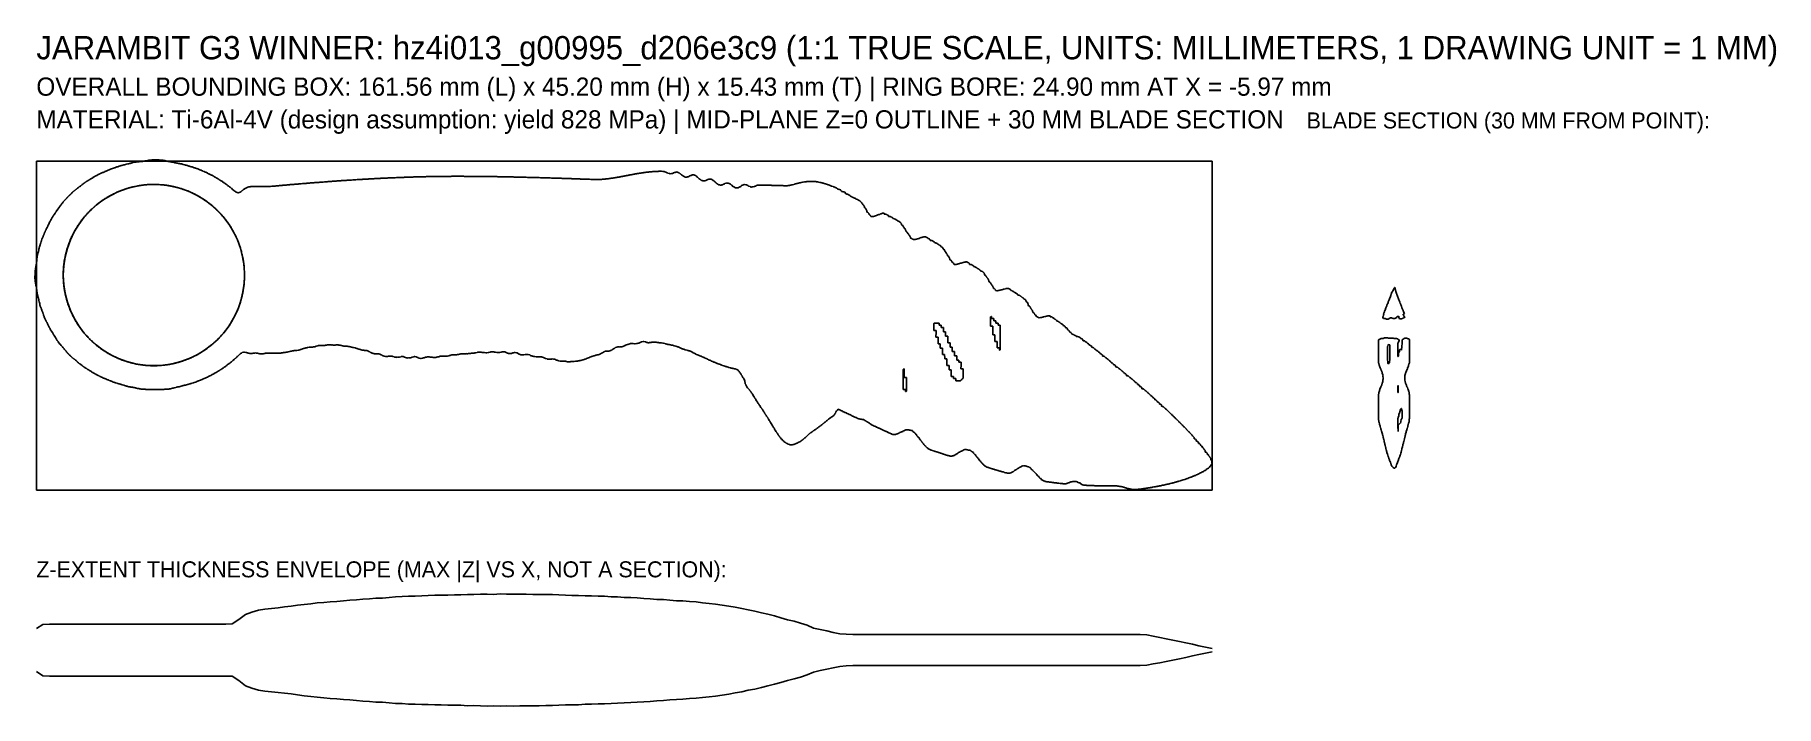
# Model space of a CAD drawing. Extents: x -22 to 217, y -59 to 33.
import ezdxf

# ---------------------------------------------------------------- set-up
doc = ezdxf.new("R2010")
doc.units = 0

msp = doc.modelspace()

# ---------------------------------------------------------------- texts
at = {"layer": 'DIMENSIONS'}
for s, height, p in [('JARAMBIT G3 WINNER: hz4i013_g00995_d206e3c9 (1:1 TRUE SCALE, UNITS: MILLIMETERS, 1 DRAWING UNIT = 1 MM)', 3.2, (-22.117, 29.654)), ('OVERALL BOUNDING BOX: 161.56 mm (L) x 45.20 mm (H) x 15.43 mm (T) | RING BORE: 24.90 mm AT X = -5.97 mm', 2.5, (-22.117, 24.654)), ('MATERIAL: Ti-6Al-4V (design assumption: yield 828 MPa) | MID-PLANE Z=0 OUTLINE + 30 MM BLADE SECTION', 2.5, (-22.117, 20.154)), ('BLADE SECTION (30 MM FROM POINT):', 2.2, (152.445, 20.154)), ('Z-EXTENT THICKNESS ENVELOPE (MAX |Z| VS X, NOT A SECTION):', 2.2, (-22.117, -41.545))]:
    msp.add_text(s, height=height, dxfattribs=at).set_placement(p)

# ---------------------------------------------------------------- linework, layer by layer
at = {"layer": 'BLADE_SECTION_30MM'}
for p, q in [((164.25, -2.2431), (164.1162, -2.4374)), ((164.2951, -2.1593), (164.25, -2.2431)), ((164.4593, -1.8536), (164.2951, -2.1593)), ((164.4823, -1.8106), (164.4593, -1.8536)), ((164.4917, -1.7931), (164.4823, -1.8106)), ((164.5017, -1.7738), (164.4917, -1.7931)), ((164.5164, -1.7452), (164.5017, -1.7738)), ((164.5349, -1.7093), (164.5164, -1.7452)), ((164.5662, -1.6959), (164.5349, -1.7093)), ((164.5662, -1.6959), (164.5796, -1.6959)), ((164.5807, -1.7093), (164.5796, -1.6959)), ((164.5807, -1.7093), (164.5849, -1.727)), ((164.5849, -1.727), (164.6006, -1.7931)), ((164.6006, -1.7931), (164.6667, -2.0588)), ((164.678, -2.1044), (164.6667, -2.0588)), ((164.6915, -2.1593), (164.678, -2.1044)), ((164.7124, -2.2431), (164.6915, -2.1593)), ((164.7655, -2.41), (164.7124, -2.2431)), ((163.3457, -4.4931), (163.2162, -4.816)), ((163.3783, -4.4093), (163.3457, -4.4931)), ((163.4591, -4.205), (163.3783, -4.4093)), ((163.4844, -4.1411), (163.4591, -4.205)), ((163.5232, -4.0431), (163.4844, -4.1411)), ((163.555, -3.9593), (163.5232, -4.0431)), ((163.5823, -3.89), (163.555, -3.9593)), ((163.6381, -3.7488), (163.5823, -3.89)), ((163.6662, -3.6777), (163.6381, -3.7488)), ((163.6997, -3.5931), (163.6662, -3.6777)), ((163.7307, -3.5093), (163.6997, -3.5931)), ((163.7687, -3.4102), (163.7307, -3.5093)), ((163.7709, -3.4046), (163.7687, -3.4102)), ((163.8717, -3.1431), (163.7709, -3.4046)), ((163.9005, -3.0593), (163.8717, -3.1431)), ((163.9963, -2.8002), (163.9005, -3.0593)), ((164.0323, -2.7028), (163.9963, -2.8002)), ((164.0359, -2.6931), (164.0323, -2.7028)), ((164.0375, -2.688), (164.0359, -2.6931)), ((164.0556, -2.6285), (164.0375, -2.688)), ((164.0614, -2.6093), (164.0556, -2.6285)), ((164.0897, -2.5205), (164.0614, -2.6093)), ((164.1162, -2.4374), (164.0897, -2.5205)), ((164.7989, -2.5169), (164.7655, -2.41)), ((164.8278, -2.6093), (164.7989, -2.5169)), ((164.8534, -2.6931), (164.8278, -2.6093)), ((164.8747, -2.7508), (164.8534, -2.6931)), ((164.8747, -2.7508), (164.9323, -2.9066)), ((164.9323, -2.9066), (164.9855, -3.0496)), ((164.9855, -3.0496), (164.9891, -3.0593)), ((164.9891, -3.0593), (164.9961, -3.0794)), ((164.9961, -3.0794), (165.0162, -3.1377)), ((165.0162, -3.1377), (165.0165, -3.1387)), ((165.0165, -3.1387), (165.0181, -3.1431)), ((165.0181, -3.1431), (165.12, -3.4055)), ((165.1342, -3.4423), (165.12, -3.4055)), ((165.1601, -3.5093), (165.1342, -3.4423)), ((165.191, -3.5931), (165.1601, -3.5093)), ((165.2451, -3.7304), (165.191, -3.5931)), ((165.3055, -3.8841), (165.2451, -3.7304)), ((165.3349, -3.9593), (165.3055, -3.8841)), ((165.3668, -4.0431), (165.3349, -3.9593)), ((165.3712, -4.0542), (165.3668, -4.0431)), ((165.3823, -4.0822), (165.3712, -4.0542)), ((165.4662, -4.2926), (165.3823, -4.0822)), ((165.4857, -4.3416), (165.4662, -4.2926)), ((165.4995, -4.376), (165.4857, -4.3416)), ((165.5041, -4.3878), (165.4995, -4.376)), ((165.5127, -4.4093), (165.5041, -4.3878)), ((165.5449, -4.4931), (165.5127, -4.4093)), ((165.627, -4.6984), (165.5449, -4.4931)), ((165.6533, -4.7641), (165.627, -4.6984)), ((165.6913, -4.8593), (165.6533, -4.7641)), ((162.9509, -5.6869), (162.9217, -5.7593)), ((162.9217, -5.7593), (162.9218, -5.8431)), ((162.9218, -5.8431), (163.0238, -5.9516)), ((163.0266, -5.4989), (162.9509, -5.6869)), ((163.1216, -5.0534), (163.0187, -5.3093)), ((163.0187, -5.3093), (163.0693, -5.3931)), ((163.0238, -5.9516), (163.1323, -5.9516)), ((163.0693, -5.3931), (163.0266, -5.4989)), ((163.1323, -5.0268), (163.1216, -5.0534)), ((163.1661, -4.9431), (163.1323, -5.0268)), ((163.1323, -5.9516), (163.2162, -5.9516)), ((163.1877, -4.8877), (163.1661, -4.9431)), ((163.194, -4.8717), (163.1877, -4.8877)), ((163.1989, -4.8593), (163.194, -4.8717)), ((163.2077, -4.8373), (163.1989, -4.8593)), ((163.2162, -4.816), (163.2077, -4.8373)), ((163.2162, -5.9516), (163.3121, -6.001)), ((163.3121, -6.001), (163.3862, -6.0392)), ((163.3862, -6.0392), (163.5823, -6.0392)), ((163.5823, -6.0392), (163.6662, -6.0392)), ((163.6662, -6.0392), (163.8842, -5.9403)), ((163.8842, -5.9403), (163.9775, -5.8979)), ((163.9775, -5.8979), (164.0323, -5.8979)), ((164.0323, -5.8979), (164.1162, -5.8979)), ((164.1162, -5.8979), (164.2117, -5.9254)), ((164.2117, -5.9254), (164.358, -5.9675)), ((164.358, -5.9675), (164.4823, -5.9675)), ((164.4823, -5.9675), (164.5662, -5.9675)), ((164.5662, -5.9675), (164.8235, -5.8431)), ((164.8235, -5.8431), (164.8236, -5.7593)), ((164.8236, -5.7593), (164.835, -5.7533)), ((164.835, -5.7533), (164.9323, -5.703)), ((164.9323, -5.703), (165.0162, -5.703)), ((165.0162, -5.703), (165.0306, -5.6955)), ((165.0306, -5.6955), (165.1329, -5.6426)), ((165.1017, -5.7458), (165.0977, -5.7593)), ((165.0977, -5.7593), (165.0977, -5.8431)), ((165.0977, -5.8431), (165.2243, -6.0012)), ((165.1329, -5.6426), (165.1017, -5.7458)), ((165.2243, -6.0012), (165.3823, -6.0012)), ((165.3823, -6.0012), (165.4662, -6.0012)), ((165.4662, -6.0012), (165.6989, -5.9043)), ((165.724, -4.9431), (165.6913, -4.8593)), ((165.6982, -5.3931), (165.7727, -5.357)), ((165.7272, -5.4652), (165.6982, -5.3931)), ((165.6989, -5.9043), (165.8226, -5.8529)), ((165.7551, -5.0203), (165.724, -4.9431)), ((165.7367, -5.4888), (165.7272, -5.4652)), ((165.8286, -5.7157), (165.7367, -5.4888)), ((165.7551, -5.0203), (165.8323, -5.2126)), ((165.7727, -5.357), (165.8323, -5.3281)), ((165.8226, -5.8529), (165.8323, -5.8529)), ((165.8323, -5.7251), (165.8286, -5.7157)), ((165.8713, -5.3093), (165.8323, -5.2126)), ((165.8323, -5.3281), (165.8713, -5.3093)), ((165.9162, -5.7251), (165.8323, -5.7251)), ((165.8323, -5.8529), (165.9162, -5.8529)), ((165.926, -5.7494), (165.9162, -5.7251)), ((165.9162, -5.8529), (165.9299, -5.8431)), ((165.93, -5.7593), (165.926, -5.7494)), ((165.9299, -5.8431), (165.93, -5.7593)), ((162.3115, -8.914), (162.3114, -8.9931)), ((162.3114, -8.9931), (162.312, -9.3593)), ((162.3152, -8.906), (162.3115, -8.9093)), ((162.3115, -8.9093), (162.3115, -8.9102)), ((162.3115, -8.9102), (162.3115, -8.914)), ((162.312, -9.3593), (162.312, -9.3604)), ((162.312, -9.3604), (162.312, -9.3634)), ((162.312, -9.3634), (162.3121, -9.4431)), ((162.3121, -9.4431), (162.3124, -9.8092)), ((162.3162, -8.905), (162.3152, -8.906)), ((162.3195, -8.905), (162.3162, -8.905)), ((162.3204, -8.905), (162.3195, -8.905)), ((162.6823, -8.7344), (162.3204, -8.905)), ((162.7662, -8.6949), (162.6823, -8.7344)), ((162.9042, -8.6949), (162.7662, -8.6949)), ((162.9806, -8.6949), (162.9042, -8.6949)), ((163.1323, -8.6463), (162.9806, -8.6949)), ((163.2162, -8.6194), (163.1323, -8.6463)), ((163.3542, -8.6194), (163.2162, -8.6194)), ((163.5061, -8.6194), (163.3542, -8.6194)), ((163.5823, -8.6463), (163.5061, -8.6194)), ((163.6662, -8.6788), (163.5823, -8.6463)), ((163.6554, -9.581), (163.6662, -9.5501)), ((163.8123, -8.6788), (163.6662, -8.6788)), ((163.6662, -9.5501), (163.8096, -9.5838)), ((163.8966, -8.6788), (163.8123, -8.6788)), ((164.0323, -8.6781), (163.8966, -8.6788)), ((164.1162, -8.6912), (164.0323, -8.6781)), ((164.2772, -8.6912), (164.1162, -8.6912)), ((164.3342, -8.6912), (164.2772, -8.6912)), ((164.4823, -8.7091), (164.3342, -8.6912)), ((164.5662, -8.701), (164.4823, -8.7091)), ((164.7022, -8.701), (164.5662, -8.701)), ((164.7745, -8.701), (164.7022, -8.701)), ((164.9323, -8.7834), (164.7745, -8.701)), ((165.0126, -8.8425), (164.9323, -8.7834)), ((164.9971, -9.3593), (165.0126, -9.3056)), ((164.9971, -9.3621), (164.9971, -9.3593)), ((164.9971, -9.3784), (164.9971, -9.3621)), ((164.9971, -9.4431), (164.9971, -9.3784)), ((164.9971, -9.8092), (164.9971, -9.4431)), ((165.0162, -8.8451), (165.0126, -8.8425)), ((165.0126, -9.3056), (165.0162, -9.2934)), ((165.0803, -8.8451), (165.0162, -8.8451)), ((165.0162, -9.2934), (165.1512, -8.9931)), ((165.1512, -8.9093), (165.0803, -8.8451)), ((165.1512, -8.9931), (165.1512, -8.9093)), ((165.5619, -9.4431), (165.5387, -9.7368)), ((165.5621, -8.9931), (165.5619, -9.2636)), ((165.5619, -9.2636), (165.5619, -9.2865)), ((165.5619, -9.2865), (165.562, -9.3593)), ((165.562, -9.3593), (165.5619, -9.4431)), ((165.8323, -8.7136), (165.5621, -8.9093)), ((165.5621, -8.9093), (165.5621, -8.9931)), ((165.8502, -8.7006), (165.8323, -8.7136)), ((165.9162, -8.6527), (165.8502, -8.7006)), ((166.0614, -8.6527), (165.9162, -8.6527)), ((166.1727, -8.6527), (166.0614, -8.6527)), ((166.2823, -8.7219), (166.1727, -8.6527)), ((166.3662, -8.7749), (166.2823, -8.7219)), ((166.4647, -8.7749), (166.3662, -8.7749)), ((166.5005, -8.7749), (166.4647, -8.7749)), ((166.5282, -8.8225), (166.5005, -8.7749)), ((166.5787, -8.9093), (166.5282, -8.8225)), ((166.5782, -9.5972), (166.5784, -9.4431)), ((166.5784, -9.3593), (166.5785, -9.2223)), ((166.5784, -9.4431), (166.5784, -9.3593)), ((166.5785, -9.2223), (166.5786, -9.1469)), ((166.5786, -9.1469), (166.5789, -8.9931)), ((166.5789, -8.9931), (166.5787, -8.9093)), ((162.3119, -11.2431), (162.3112, -11.6093)), ((162.3112, -11.6093), (162.3113, -11.6098)), ((162.3113, -11.6098), (162.3121, -11.6134)), ((162.3117, -10.3431), (162.3115, -10.7093)), ((162.3115, -10.7093), (162.3115, -10.7101)), ((162.3115, -10.7101), (162.3115, -10.7139)), ((162.3115, -10.7139), (162.3118, -10.7931)), ((162.3126, -9.8931), (162.3117, -10.2593)), ((162.3117, -10.2593), (162.3117, -10.2601)), ((162.3117, -10.2601), (162.3117, -10.2637)), ((162.3117, -10.2637), (162.3117, -10.3431)), ((162.3118, -10.7931), (162.312, -11.1593)), ((162.312, -11.1635), (162.3119, -11.2431)), ((162.312, -11.1593), (162.312, -11.1599)), ((162.312, -11.1599), (162.312, -11.1635)), ((162.3121, -11.6134), (162.3158, -11.6305)), ((162.3124, -9.8092), (162.3124, -9.8103)), ((162.3124, -9.8103), (162.3124, -9.813)), ((162.3124, -9.813), (162.3126, -9.8931)), ((162.3158, -11.6305), (162.3162, -11.6325)), ((162.3292, -11.6931), (162.3162, -11.6325)), ((162.3302, -12.0453), (162.3292, -11.6931)), ((163.5687, -11.6931), (163.5758, -11.6093)), ((163.5687, -11.7067), (163.5687, -11.6931)), ((163.5687, -11.7067), (163.5823, -11.8802)), ((163.5758, -10.7931), (163.5759, -10.7093)), ((163.5758, -10.7996), (163.5758, -10.7931)), ((163.5758, -11.1332), (163.5758, -10.7996)), ((163.5758, -11.1593), (163.5758, -11.1332)), ((163.5758, -11.2431), (163.5758, -11.1593)), ((163.5758, -11.2496), (163.5758, -11.2431)), ((163.5758, -11.5833), (163.5758, -11.2496)), ((163.5758, -11.6093), (163.5758, -11.5833)), ((163.5759, -9.8931), (163.576, -9.8092)), ((163.5759, -9.8995), (163.5759, -9.8931)), ((163.5759, -10.2337), (163.5759, -9.8995)), ((163.5759, -10.2593), (163.5759, -10.2337)), ((163.5759, -10.3431), (163.5759, -10.2593)), ((163.5759, -10.3495), (163.5759, -10.3431)), ((163.5759, -10.6837), (163.5759, -10.3495)), ((163.5759, -10.7093), (163.5759, -10.6837)), ((163.576, -9.8092), (163.5823, -9.7895)), ((163.5823, -9.7895), (163.6554, -9.581)), ((163.5989, -12.0592), (163.5823, -11.8802)), ((163.8096, -9.5838), (163.876, -9.5995)), ((163.866, -11.6931), (163.8287, -11.8967)), ((163.8287, -11.8967), (163.8287, -11.927)), ((163.8287, -11.927), (163.8287, -12.0592)), ((163.8933, -11.6093), (163.866, -11.6931)), ((163.876, -9.5995), (163.876, -9.6499)), ((163.876, -9.6499), (163.876, -9.8092)), ((163.876, -9.8092), (163.8933, -9.8931)), ((163.8933, -9.8931), (163.8933, -10.0321)), ((163.8933, -10.0321), (163.8933, -10.1176)), ((163.8933, -10.1176), (163.8933, -10.2593)), ((163.8933, -10.2593), (163.8933, -10.3431)), ((163.8933, -10.3431), (163.8933, -10.4821)), ((163.8933, -10.4821), (163.8933, -10.5676)), ((163.8933, -10.5676), (163.8933, -10.7093)), ((163.8933, -10.7093), (163.8933, -10.7931)), ((163.8933, -10.7931), (163.8933, -10.9321)), ((163.8933, -10.9321), (163.8933, -11.0176)), ((163.8933, -11.0176), (163.8933, -11.1593)), ((163.8933, -11.1593), (163.8933, -11.2431)), ((163.8933, -11.2431), (163.8933, -11.3821)), ((163.8933, -11.3821), (163.8933, -11.4676)), ((163.8933, -11.4676), (163.8933, -11.6093)), ((164.9971, -9.8121), (164.9971, -9.8092)), ((164.9971, -9.8284), (164.9971, -9.8121)), ((164.9971, -9.8931), (164.9971, -9.8284)), ((164.9971, -10.2593), (164.9971, -9.8931)), ((164.9971, -10.2621), (164.9971, -10.2593)), ((164.9971, -10.2784), (164.9971, -10.2621)), ((164.9971, -10.3431), (164.9971, -10.2784)), ((164.9971, -10.7093), (164.9971, -10.3431)), ((164.9971, -10.7121), (164.9971, -10.7093)), ((164.9971, -10.7284), (164.9971, -10.7121)), ((164.9971, -10.7931), (164.9971, -10.7284)), ((164.9971, -11.1593), (164.9971, -10.7931)), ((164.9971, -11.1621), (164.9971, -11.1593)), ((164.9971, -11.1784), (164.9971, -11.1621)), ((165.0137, -11.1865), (164.9971, -11.1784)), ((165.0162, -11.1878), (165.0137, -11.1865)), ((165.0162, -11.1878), (165.0199, -11.1838)), ((165.0199, -11.1838), (165.0424, -11.1593)), ((165.0553, -11.1253), (165.0424, -11.1593)), ((165.0585, -11.117), (165.0553, -11.1253)), ((165.1682, -10.566), (165.0585, -10.7093)), ((165.0585, -10.7093), (165.0585, -10.7931)), ((165.0585, -10.7931), (165.0585, -11.117)), ((165.1966, -10.5289), (165.1682, -10.566)), ((165.3823, -10.1961), (165.1966, -10.2593)), ((165.1966, -10.2593), (165.1966, -10.3431)), ((165.1966, -10.3431), (165.1966, -10.5289)), ((165.4376, -10.2593), (165.3823, -10.1961)), ((165.4376, -10.2879), (165.4376, -10.2593)), ((165.4662, -10.3155), (165.4376, -10.2879)), ((165.4735, -10.2593), (165.4662, -10.3155)), ((165.4735, -10.252), (165.5386, -9.8931)), ((165.4735, -10.252), (165.4735, -10.2593)), ((165.5387, -9.8092), (165.5386, -9.8931)), ((165.5387, -9.7368), (165.5387, -9.7596)), ((165.5387, -9.7596), (165.5387, -9.8092)), ((166.5603, -11.906), (166.5604, -11.8651)), ((166.5603, -12.0592), (166.5603, -11.906)), ((166.5604, -11.8651), (166.5608, -11.6931)), ((166.5608, -11.6931), (166.5787, -11.6093)), ((166.5778, -9.8931), (166.578, -9.8092)), ((166.5782, -10.0473), (166.5778, -9.8931)), ((166.578, -9.8092), (166.5781, -9.6725)), ((166.5781, -9.6725), (166.5782, -9.5972)), ((166.5783, -10.1222), (166.5782, -10.0473)), ((166.5786, -10.2593), (166.5783, -10.1222)), ((166.5783, -10.9471), (166.5784, -10.7931)), ((166.5783, -11.0217), (166.5783, -10.9471)), ((166.5783, -11.1593), (166.5783, -11.0217)), ((166.5784, -11.2431), (166.5783, -11.1593)), ((166.5784, -10.7931), (166.5787, -10.7093)), ((166.5787, -11.3968), (166.5784, -11.2431)), ((166.5786, -10.3431), (166.5786, -10.2593)), ((166.5787, -10.4968), (166.5786, -10.3431)), ((166.5787, -10.5719), (166.5787, -10.4968)), ((166.5787, -10.7093), (166.5787, -10.5719)), ((166.5787, -11.4715), (166.5787, -11.3968)), ((166.5787, -11.6093), (166.5787, -11.4715)), ((162.3302, -12.0453), (162.3302, -12.0592)), ((162.3323, -12.0641), (162.3302, -12.0592)), ((162.3663, -12.1431), (162.3323, -12.0641)), ((162.4273, -12.3981), (162.3663, -12.1431)), ((162.4273, -12.3981), (162.4407, -12.454)), ((162.4407, -12.454), (162.4539, -12.5093)), ((162.4539, -12.5093), (162.4906, -12.5931)), ((162.4906, -12.5931), (162.5483, -12.7271)), ((162.5483, -12.7271), (162.6265, -12.9113)), ((162.6265, -12.9113), (162.6469, -12.9593)), ((162.6469, -12.9593), (162.6726, -13.0431)), ((162.6726, -13.0431), (162.6755, -13.05)), ((162.6755, -13.05), (162.6823, -13.0659)), ((162.6823, -13.0659), (162.7662, -13.2607)), ((162.7662, -13.2607), (162.7828, -13.2994)), ((162.7828, -13.2994), (162.8109, -13.3646)), ((162.8109, -13.3646), (162.8213, -13.3891)), ((162.8213, -13.3891), (162.8299, -13.4093)), ((162.8299, -13.4093), (162.8381, -13.4931)), ((162.8381, -13.4931), (162.904, -13.7214)), ((162.904, -13.7214), (162.9186, -13.7714)), ((162.9186, -13.7714), (162.9444, -13.8593)), ((162.9444, -13.8593), (162.9331, -13.9431)), ((162.9331, -13.9431), (162.9479, -14.1276)), ((162.9625, -14.3092), (162.9344, -14.3931)), ((162.9479, -14.1276), (162.9518, -14.1769)), ((162.9518, -14.1769), (162.9625, -14.3092)), ((163.5807, -12.1447), (163.5809, -12.1431)), ((163.5823, -12.1465), (163.5807, -12.1447)), ((163.5809, -12.1431), (163.5823, -12.1352)), ((163.5823, -12.1352), (163.5985, -12.0614)), ((163.6662, -12.2099), (163.5823, -12.1465)), ((163.5985, -12.0614), (163.5989, -12.0592)), ((163.7493, -12.1431), (163.6662, -12.2099)), ((163.8287, -12.0592), (163.7493, -12.1431)), ((165.9282, -14.3092), (165.9284, -14.3072)), ((165.9563, -14.3931), (165.9282, -14.3092)), ((165.9284, -14.3072), (165.9293, -14.2962)), ((165.9293, -14.2962), (165.9576, -13.9431)), ((165.946, -13.8593), (165.9582, -13.8173)), ((165.9475, -13.87), (165.946, -13.8593)), ((165.9576, -13.9431), (165.9475, -13.87)), ((165.9582, -13.8173), (166.0477, -13.5105)), ((166.0477, -13.5105), (166.0528, -13.4931)), ((166.0528, -13.4931), (166.0613, -13.4093)), ((166.0613, -13.4093), (166.1601, -13.1766)), ((166.1601, -13.1766), (166.1683, -13.1571)), ((166.1683, -13.1571), (166.2168, -13.0431)), ((166.2168, -13.0431), (166.2422, -12.9593)), ((166.2422, -12.9593), (166.2823, -12.8658)), ((166.2823, -12.8658), (166.3149, -12.7903)), ((166.3149, -12.7903), (166.3662, -12.6712)), ((166.3662, -12.6712), (166.3999, -12.5931)), ((166.3999, -12.5931), (166.4366, -12.5093)), ((166.4366, -12.5093), (166.4588, -12.4167)), ((166.4588, -12.4167), (166.5092, -12.2058)), ((166.5092, -12.2058), (166.5241, -12.1431)), ((166.5241, -12.1431), (166.5603, -12.0592)), ((162.3116, -16.5639), (162.3113, -16.6431)), ((162.3113, -16.6431), (162.3115, -17.0093)), ((162.3156, -16.5314), (162.3116, -16.5592)), ((162.3116, -16.5592), (162.3116, -16.5599)), ((162.3116, -16.5599), (162.3116, -16.5639)), ((162.3162, -16.5268), (162.3156, -16.5314)), ((162.3637, -16.1931), (162.3162, -16.5268)), ((162.3941, -16.0314), (162.3636, -16.1093)), ((162.3636, -16.1093), (162.3637, -16.1931)), ((162.5045, -15.7486), (162.3941, -16.0314)), ((162.5067, -15.7431), (162.5045, -15.7486)), ((162.5207, -15.6593), (162.5067, -15.7431)), ((162.661, -15.3423), (162.5207, -15.6593)), ((162.6823, -15.2941), (162.661, -15.3423)), ((162.6828, -15.2931), (162.6823, -15.2941)), ((162.6831, -15.2924), (162.6828, -15.2931)), ((162.6986, -15.2541), (162.6831, -15.2924)), ((162.7168, -15.2093), (162.6986, -15.2541)), ((162.7297, -15.1719), (162.7168, -15.2093)), ((162.7662, -15.0655), (162.7297, -15.1719)), ((162.8428, -14.8431), (162.7662, -15.0655)), ((162.8803, -14.7593), (162.8428, -14.8431)), ((162.8999, -14.6269), (162.8803, -14.7593)), ((162.9001, -14.6254), (162.8999, -14.6269)), ((162.9344, -14.3931), (162.9001, -14.6254)), ((164.9971, -15.2093), (165.0126, -15.2022)), ((164.9971, -15.2121), (164.9971, -15.2093)), ((164.9971, -15.2284), (164.9971, -15.2121)), ((164.9971, -15.2931), (164.9971, -15.2284)), ((164.9971, -15.6593), (164.9971, -15.2931)), ((164.9971, -15.6621), (164.9971, -15.6593)), ((164.9971, -15.6784), (164.9971, -15.6621)), ((164.9971, -15.7431), (164.9971, -15.6784)), ((164.9971, -16.1093), (164.9971, -15.7431)), ((164.9971, -16.1121), (164.9971, -16.1093)), ((164.9971, -16.1284), (164.9971, -16.1121)), ((165.0144, -16.152), (164.9971, -16.1284)), ((165.0126, -15.2022), (165.0162, -15.2005)), ((165.0162, -16.1545), (165.0144, -16.152)), ((165.0162, -15.2005), (165.0292, -15.1946)), ((165.0162, -16.1545), (165.0192, -16.1499)), ((165.0192, -16.1499), (165.0457, -16.1093)), ((165.0281, -15.6492), (165.0258, -15.6593)), ((165.0258, -15.6593), (165.0258, -15.7431)), ((165.0258, -15.7431), (165.0258, -16.0996)), ((165.0258, -16.0996), (165.0298, -16.1015)), ((165.0286, -15.6468), (165.0281, -15.6492)), ((165.0315, -15.1963), (165.0286, -15.2093)), ((165.0286, -15.2093), (165.0286, -15.2931)), ((165.0286, -15.2931), (165.0286, -15.6468)), ((165.0292, -15.1946), (165.0322, -15.1933)), ((165.0298, -16.1015), (165.0457, -16.1093)), ((165.0322, -15.1933), (165.0315, -15.1963)), ((165.9983, -14.6772), (165.9563, -14.3931)), ((166.0041, -14.7164), (165.9983, -14.6772)), ((166.0104, -14.7593), (166.0041, -14.7164)), ((166.0476, -14.8431), (166.0104, -14.7593)), ((166.1078, -15.0177), (166.0476, -14.8431)), ((166.1462, -15.1293), (166.1078, -15.0177)), ((166.1737, -15.2093), (166.1462, -15.1293)), ((166.2078, -15.2931), (166.1737, -15.2093)), ((166.2307, -15.3448), (166.2078, -15.2931)), ((166.2307, -15.3448), (166.2823, -15.4615)), ((166.2823, -15.4615), (166.3513, -15.6173)), ((166.3513, -15.6173), (166.3662, -15.6509)), ((166.3662, -15.6509), (166.3688, -15.6567)), ((166.3699, -15.6593), (166.3688, -15.6567)), ((166.3699, -15.6593), (166.3773, -15.7044)), ((166.3773, -15.7044), (166.3837, -15.7431)), ((166.3837, -15.7431), (166.4817, -15.9937)), ((166.4983, -16.0362), (166.4817, -15.9937)), ((166.5268, -16.1093), (166.4983, -16.0362)), ((166.5268, -16.1931), (166.5268, -16.1093)), ((166.5523, -16.3731), (166.5268, -16.1931)), ((166.5615, -16.4385), (166.5523, -16.3731)), ((166.5785, -16.5592), (166.5615, -16.4385)), ((166.5787, -16.6431), (166.5785, -16.5592)), ((166.5787, -16.7968), (166.5787, -16.6431)), ((162.311, -17.9931), (162.3104, -18.3593)), ((162.3104, -18.3593), (162.3104, -18.3602)), ((162.3104, -18.3602), (162.3104, -18.365)), ((162.3104, -18.365), (162.3104, -18.4431)), ((162.3104, -18.4431), (162.3116, -18.8092)), ((162.3112, -17.9143), (162.311, -17.9931)), ((162.3123, -17.5431), (162.3112, -17.9093)), ((162.3112, -17.9093), (162.3112, -17.91)), ((162.3112, -17.91), (162.3112, -17.9143)), ((162.3115, -17.0093), (162.3115, -17.0101)), ((162.3115, -17.0101), (162.3115, -17.014)), ((162.3115, -17.014), (162.3115, -17.0931)), ((162.3115, -17.0931), (162.3122, -17.4592)), ((162.3116, -18.8092), (162.3116, -18.8102)), ((162.3116, -18.8102), (162.3116, -18.8138)), ((162.3116, -18.8138), (162.3117, -18.8931)), ((162.3117, -18.8931), (162.3122, -19.2593)), ((162.3122, -17.4592), (162.3122, -17.4601)), ((162.3122, -17.4601), (162.3122, -17.4633)), ((162.3122, -17.4633), (162.3123, -17.5431)), ((165.1072, -19.1682), (165.2227, -18.9226)), ((165.2227, -18.9226), (165.2366, -18.8931)), ((165.2366, -18.8931), (165.2466, -18.8092)), ((165.2466, -18.8092), (165.3532, -18.4873)), ((165.3532, -18.4873), (165.3607, -18.4647)), ((165.3607, -18.4647), (165.3679, -18.4431)), ((165.3679, -18.4431), (165.3823, -18.4262)), ((165.3823, -18.4262), (165.4557, -18.3593)), ((165.4662, -18.3392), (165.4557, -18.3593)), ((165.4662, -18.3392), (165.4708, -18.3547)), ((165.4708, -18.3547), (165.4708, -18.3593)), ((165.4708, -18.3593), (165.4775, -18.3788)), ((165.4775, -18.3788), (165.4995, -18.4431)), ((165.4995, -18.4431), (165.5511, -18.7243)), ((165.5511, -18.7243), (165.5512, -18.7471)), ((165.5512, -18.7471), (165.5513, -18.8092)), ((165.5513, -18.8092), (165.5512, -18.8931)), ((165.5512, -18.8931), (165.5618, -19.1637)), ((166.5781, -17.5431), (166.5782, -17.4592)), ((166.5786, -17.6969), (166.5781, -17.5431)), ((166.5782, -17.4592), (166.5783, -17.322)), ((166.5782, -19.2593), (166.5783, -19.1221)), ((166.5783, -17.2471), (166.5786, -17.0931)), ((166.5783, -17.322), (166.5783, -17.2471)), ((166.5783, -19.1221), (166.5784, -19.0471)), ((166.5784, -19.0471), (166.5786, -18.8931)), ((166.5786, -17.0931), (166.5787, -17.0093)), ((166.5786, -17.7716), (166.5786, -17.6969)), ((166.5787, -17.9093), (166.5786, -17.7716)), ((166.5786, -18.8931), (166.5787, -18.8092)), ((166.5787, -16.8719), (166.5787, -16.7968)), ((166.5787, -17.0093), (166.5787, -16.8719)), ((166.5789, -17.9931), (166.5787, -17.9093)), ((166.5787, -18.5968), (166.5792, -18.4431)), ((166.5787, -18.672), (166.5787, -18.5968)), ((166.5787, -18.8092), (166.5787, -18.672)), ((166.5792, -18.1463), (166.5789, -17.9931)), ((166.5792, -18.2215), (166.5792, -18.1463)), ((166.5792, -18.3593), (166.5792, -18.2215)), ((166.5792, -18.4431), (166.5792, -18.3593)), ((162.3122, -19.2593), (162.3122, -19.2601)), ((162.3122, -19.2601), (162.3122, -19.2632)), ((162.3122, -19.2632), (162.3122, -19.3431)), ((162.3122, -19.3431), (162.3132, -19.7092)), ((162.3132, -19.7092), (162.3134, -19.71)), ((162.3134, -19.71), (162.3139, -19.7115)), ((162.3139, -19.7115), (162.3155, -19.7167)), ((162.3155, -19.7167), (162.3162, -19.7189)), ((162.3393, -19.7931), (162.3162, -19.7189)), ((162.3653, -20.1102), (162.3393, -19.7931)), ((162.3653, -20.1102), (162.3673, -20.1353)), ((162.3673, -20.1353), (162.3693, -20.1593)), ((162.3693, -20.1593), (162.3953, -20.2431)), ((162.3953, -20.2431), (162.4602, -20.4652)), ((162.4602, -20.4652), (162.4785, -20.528)), ((162.4785, -20.528), (162.5023, -20.6093)), ((162.5023, -20.6093), (162.5272, -20.6931)), ((162.5272, -20.6931), (162.561, -20.8145)), ((162.561, -20.8145), (162.6079, -20.983)), ((162.6079, -20.983), (162.6291, -21.0592)), ((162.6291, -21.0592), (162.6527, -21.1431)), ((162.6527, -21.1431), (162.6591, -21.1663)), ((162.6823, -21.2508), (162.6591, -21.1663)), ((162.7443, -21.4761), (162.6823, -21.2508)), ((162.7534, -21.5093), (162.7443, -21.4761)), ((162.7562, -21.5193), (162.7534, -21.5093)), ((162.7662, -21.5559), (162.7562, -21.5193)), ((164.9971, -19.7092), (165.0126, -19.614)), ((164.9971, -19.7121), (164.9971, -19.7092)), ((164.9971, -19.7284), (164.9971, -19.7121)), ((164.9971, -19.7931), (164.9971, -19.7284)), ((164.9971, -20.1593), (164.9971, -19.7931)), ((164.9971, -20.1621), (164.9971, -20.1593)), ((164.9971, -20.1784), (164.9971, -20.1621)), ((164.9971, -20.2431), (164.9971, -20.1784)), ((164.9971, -20.6093), (164.9971, -20.2431)), ((164.9971, -20.6121), (164.9971, -20.6093)), ((164.9971, -20.6284), (164.9971, -20.6121)), ((164.9971, -20.6931), (164.9971, -20.6284)), ((164.9971, -21.0592), (164.9971, -20.6931)), ((164.9971, -21.0621), (164.9971, -21.0592)), ((164.9971, -21.0784), (164.9971, -21.0621)), ((165.0101, -21.1431), (164.9971, -21.0784)), ((165.0101, -21.1431), (165.0101, -21.2797)), ((165.0101, -21.2797), (165.0101, -21.5093)), ((165.0101, -21.5093), (165.0101, -21.5153)), ((165.0101, -21.5153), (165.0162, -21.5119)), ((165.0126, -19.614), (165.0162, -19.5922)), ((165.0162, -19.5922), (165.0949, -19.3431)), ((165.0162, -21.5119), (165.0194, -21.5093)), ((165.0265, -21.0592), (165.0189, -21.1431)), ((165.0189, -21.1431), (165.0189, -21.3905)), ((165.0189, -21.3905), (165.0189, -21.5065)), ((165.0189, -21.5065), (165.0194, -21.5093)), ((165.3823, -20.271), (165.0252, -20.6093)), ((165.0252, -20.6093), (165.0252, -20.6931)), ((165.0252, -20.6931), (165.0252, -21.0503)), ((165.0252, -21.0503), (165.0254, -21.052)), ((165.0254, -21.052), (165.0265, -21.0592)), ((165.0949, -19.2593), (165.1072, -19.1682)), ((165.0949, -19.3431), (165.0949, -19.2593)), ((165.3842, -20.2695), (165.3823, -20.271)), ((165.4156, -20.2431), (165.3842, -20.2695)), ((165.4493, -19.7931), (165.4109, -20.1593)), ((165.4109, -20.1593), (165.4109, -20.2146)), ((165.4109, -20.2146), (165.4154, -20.2421)), ((165.4154, -20.2421), (165.4156, -20.2431)), ((165.4662, -19.7785), (165.4493, -19.7931)), ((165.4662, -19.7785), (165.4712, -19.7749)), ((165.4712, -19.7749), (165.5616, -19.7092)), ((165.5619, -19.3431), (165.5615, -19.614)), ((165.5615, -19.614), (165.5615, -19.6368)), ((165.5615, -19.6368), (165.5616, -19.7092)), ((165.5618, -19.1637), (165.5618, -19.1864)), ((165.5618, -19.1864), (165.5619, -19.2593)), ((165.5619, -19.2593), (165.5619, -19.3431)), ((166.1138, -21.5931), (166.1368, -21.5093)), ((166.1368, -21.5093), (166.2017, -21.2735)), ((166.2017, -21.2735), (166.2206, -21.2048)), ((166.2206, -21.2048), (166.2376, -21.1431)), ((166.2376, -21.1431), (166.2613, -21.0592)), ((166.2613, -21.0592), (166.2823, -20.9836)), ((166.2823, -20.9836), (166.3289, -20.8164)), ((166.3289, -20.8164), (166.3632, -20.6931)), ((166.3632, -20.6931), (166.3648, -20.6878)), ((166.3648, -20.6878), (166.3662, -20.6831)), ((166.3881, -20.6093), (166.3662, -20.6831)), ((166.3881, -20.6093), (166.3972, -20.5783)), ((166.3972, -20.5783), (166.4564, -20.3754)), ((166.4564, -20.3754), (166.4951, -20.2431)), ((166.4951, -20.2431), (166.5212, -20.1593)), ((166.5212, -20.1593), (166.5331, -20.0148)), ((166.5331, -20.0148), (166.5351, -19.9904)), ((166.5351, -19.9904), (166.5512, -19.7931)), ((166.5512, -19.7931), (166.5772, -19.7092)), ((166.5772, -19.7092), (166.5776, -19.5725)), ((166.5776, -19.5725), (166.5778, -19.4977)), ((166.5778, -19.4977), (166.5782, -19.3431)), ((166.5782, -19.3431), (166.5782, -19.2593)), ((162.7702, -21.5704), (162.7662, -21.5559)), ((162.7764, -21.5931), (162.7702, -21.5704)), ((162.8521, -21.8734), (162.7764, -21.5931)), ((162.8521, -21.8734), (162.8622, -21.9112)), ((162.8622, -21.9112), (162.8751, -21.9592)), ((162.8751, -21.9592), (162.8976, -22.0431)), ((162.8976, -22.0431), (162.9444, -22.2311)), ((162.9444, -22.2311), (162.9664, -22.3189)), ((162.9664, -22.3189), (162.989, -22.4093)), ((162.989, -22.4093), (163.0097, -22.4931)), ((163.0097, -22.4931), (163.0338, -22.5916)), ((163.0338, -22.5916), (163.0848, -22.8009)), ((163.0848, -22.8009), (163.099, -22.8593)), ((163.099, -22.8593), (163.1196, -22.9431)), ((163.1196, -22.9431), (163.1221, -22.9533)), ((163.1323, -22.9941), (163.1221, -22.9533)), ((163.1993, -23.2616), (163.1323, -22.9941)), ((163.2113, -23.3092), (163.1993, -23.2616)), ((163.2122, -23.3132), (163.2113, -23.3092)), ((163.2162, -23.329), (163.2122, -23.3132)), ((163.2236, -23.3582), (163.2162, -23.329)), ((163.2323, -23.3931), (163.2236, -23.3582)), ((163.3015, -23.6739), (163.2323, -23.3931)), ((163.3015, -23.6739), (163.3111, -23.713)), ((163.3111, -23.713), (163.3224, -23.7593)), ((163.3224, -23.7593), (163.3424, -23.8431)), ((163.3424, -23.8431), (163.387, -24.0385)), ((165.5483, -23.8431), (165.4662, -24.1998)), ((165.5483, -23.8431), (165.5684, -23.7593)), ((165.5684, -23.7593), (165.6014, -23.6241)), ((165.6014, -23.6241), (165.6567, -23.3971)), ((165.6567, -23.3971), (165.6577, -23.3931)), ((165.6577, -23.3931), (165.6788, -23.3092)), ((165.6788, -23.3092), (165.7359, -23.0817)), ((165.7359, -23.0817), (165.7501, -23.0254)), ((165.7501, -23.0254), (165.7707, -22.9431)), ((165.7707, -22.9431), (165.7913, -22.8593)), ((165.7913, -22.8593), (165.8323, -22.6913)), ((165.8323, -22.6913), (165.873, -22.525)), ((165.873, -22.525), (165.8807, -22.4931)), ((165.8807, -22.4931), (165.8916, -22.4489)), ((165.8916, -22.4489), (165.8966, -22.4289)), ((165.8966, -22.4289), (165.9014, -22.4093)), ((165.9014, -22.4093), (165.9162, -22.3502)), ((165.993, -22.0431), (165.9162, -22.3502)), ((165.993, -22.0431), (166.0155, -21.9592)), ((166.0155, -21.9592), (166.052, -21.8235)), ((166.052, -21.8235), (166.1137, -21.5935)), ((166.1137, -21.5935), (166.1138, -21.5931)), ((163.387, -24.0385), (163.4061, -24.1211)), ((163.4061, -24.1211), (163.4264, -24.2092)), ((163.4264, -24.2092), (163.4457, -24.2931)), ((163.4457, -24.2931), (163.4798, -24.3957)), ((163.4798, -24.3957), (163.5563, -24.6265)), ((163.5563, -24.6265), (163.5672, -24.6593)), ((163.5823, -24.7137), (163.5672, -24.6593)), ((163.5823, -24.7137), (163.5887, -24.7367)), ((163.5887, -24.7367), (163.5905, -24.7431)), ((163.6662, -24.9498), (163.5905, -24.7431)), ((163.6662, -24.9498), (163.6894, -25.0132)), ((163.6894, -25.0132), (163.7089, -25.0665)), ((163.7089, -25.0665), (163.7146, -25.082)), ((163.7146, -25.082), (163.7246, -25.1093)), ((163.7246, -25.1093), (163.7543, -25.1931)), ((163.7543, -25.1931), (163.8283, -25.3972)), ((163.8283, -25.3972), (163.8526, -25.4645)), ((163.8526, -25.4645), (163.887, -25.5592)), ((163.887, -25.5592), (163.9175, -25.6431)), ((163.9175, -25.6431), (163.9482, -25.7273)), ((164.0323, -25.9578), (163.9482, -25.7273)), ((164.0323, -25.9578), (164.0511, -26.0093)), ((164.0511, -26.0093), (164.0514, -26.0101)), ((164.0514, -26.0101), (164.0685, -26.0569)), ((164.0685, -26.0569), (164.0818, -26.0931)), ((164.1162, -26.1877), (164.0818, -26.0931)), ((164.1162, -26.1877), (164.1667, -26.2518)), ((164.1667, -26.2518), (164.2359, -26.3396)), ((164.6758, -26.4592), (164.7284, -26.3146)), ((164.7284, -26.3146), (164.7384, -26.2871)), ((164.7384, -26.2871), (164.8087, -26.0931)), ((164.8087, -26.0931), (164.8393, -26.0093)), ((164.8393, -26.0093), (164.9292, -25.763)), ((164.9292, -25.763), (164.9323, -25.7543)), ((164.9323, -25.7543), (164.9729, -25.6431)), ((164.9729, -25.6431), (164.9962, -25.5793)), ((164.9962, -25.5793), (164.9981, -25.5741)), ((164.9981, -25.5741), (165.0035, -25.5592)), ((165.0035, -25.5592), (165.0064, -25.5511)), ((165.0064, -25.5511), (165.0162, -25.524)), ((165.0162, -25.524), (165.1361, -25.1931)), ((165.1361, -25.1931), (165.1658, -25.1093)), ((165.1658, -25.1093), (165.2344, -24.9219)), ((165.2344, -24.9219), (165.2523, -24.8732)), ((165.2523, -24.8732), (165.2999, -24.7431)), ((165.2999, -24.7431), (165.3234, -24.6593)), ((165.3234, -24.6593), (165.3823, -24.4816)), ((165.3823, -24.4816), (165.4257, -24.3506)), ((165.4257, -24.3506), (165.4447, -24.2931)), ((165.4447, -24.2931), (165.4516, -24.2632)), ((165.4516, -24.2632), (165.4634, -24.2121)), ((165.4634, -24.2121), (165.464, -24.2092)), ((165.464, -24.2092), (165.4662, -24.1998)), ((164.2359, -26.3396), (164.2787, -26.3945)), ((164.2787, -26.3945), (164.3293, -26.4592)), ((164.3293, -26.4592), (164.4744, -26.5431)), ((164.4744, -26.5431), (164.4779, -26.5476)), ((164.4779, -26.5476), (164.4823, -26.5532)), ((164.4823, -26.5532), (164.5662, -26.5532)), ((164.5662, -26.5532), (164.5699, -26.5431)), ((164.5699, -26.5431), (164.6758, -26.4592))]:
    msp.add_line(p, q, dxfattribs=at)
at = {"layer": 'BOUNDING_BOX'}
for p, q in [((139.4452, 15.6545), (-22.1168, 15.6545)), ((-22.1168, 15.6545), (-22.1168, -29.5451)), ((139.4452, -29.5451), (139.4452, 15.6545)), ((-22.1168, -29.5451), (139.4452, -29.5451))]:
    msp.add_line(p, q, dxfattribs=at)
at = {"layer": 'MIDPLANE_Z0_OUTLINE'}
for p, q in [((-12.4149, 14.3468), (-12.2419, 14.42)), ((-12.2419, 14.42), (-12.1209, 14.4712)), ((-12.1209, 14.4712), (-12.0583, 14.4964)), ((-12.0583, 14.4964), (-12.0004, 14.5198)), ((-12.0004, 14.5198), (-11.9419, 14.5433)), ((-11.9419, 14.5433), (-11.9024, 14.5593)), ((-11.9024, 14.5593), (-11.8444, 14.5828)), ((-11.8444, 14.5828), (-11.8209, 14.5923)), ((-11.8209, 14.5923), (-11.7413, 14.6212)), ((-11.7413, 14.6212), (-11.6874, 14.6407)), ((-11.6874, 14.6407), (-11.6419, 14.6568)), ((-11.6419, 14.6568), (-11.5209, 14.6995)), ((-11.5209, 14.6995), (-11.4768, 14.7143)), ((-11.4768, 14.7143), (-11.4324, 14.7293)), ((-11.4324, 14.7293), (-11.3419, 14.7594)), ((-11.3419, 14.7594), (-11.2209, 14.7996)), ((-11.2209, 14.7996), (-11.1866, 14.8114)), ((-11.1866, 14.8114), (-11.1619, 14.8198)), ((-11.1619, 14.8198), (-11.0419, 14.8607)), ((-11.0419, 14.8607), (-10.9798, 14.8818)), ((-10.9798, 14.8818), (-10.9394, 14.8955)), ((-10.9394, 14.8955), (-10.9209, 14.9017)), ((-10.9209, 14.9017), (-10.8468, 14.925)), ((-10.8468, 14.925), (-10.7967, 14.9408)), ((-10.7967, 14.9408), (-10.7419, 14.9576)), ((-10.7419, 14.9576), (-10.6209, 14.9947)), ((-10.6209, 14.9947), (-10.5818, 15.0065)), ((-10.5818, 15.0065), (-10.5439, 15.0178)), ((-10.5439, 15.0178), (-10.4419, 15.0476)), ((-10.4419, 15.0476), (-10.3209, 15.0829)), ((-10.3209, 15.0829), (-10.2732, 15.0975)), ((-10.2732, 15.0975), (-10.2002, 15.1198)), ((-10.2002, 15.1198), (-10.1419, 15.1375)), ((-10.1419, 15.1375), (-10.1163, 15.1454)), ((-10.1163, 15.1454), (-10.0431, 15.1673)), ((-10.0431, 15.1673), (-10.0209, 15.1739)), ((-10.0209, 15.1739), (-9.8684, 15.2138)), ((-9.8684, 15.2138), (-9.8419, 15.2207)), ((-9.8419, 15.2207), (-9.7654, 15.2407)), ((-9.7515, 15.2442), (-9.7654, 15.2407)), ((-9.7209, 15.2519), (-9.7515, 15.2442)), ((-9.7209, 15.2519), (-9.7128, 15.2536)), ((-9.7128, 15.2536), (-9.7069, 15.2548)), ((-9.7069, 15.2548), (-9.5419, 15.2886)), ((-9.5419, 15.2886), (-9.4209, 15.3134)), ((-9.4209, 15.3134), (-9.3763, 15.324)), ((-9.3763, 15.324), (-9.3256, 15.3361)), ((-9.3256, 15.3361), (-9.2419, 15.3544)), ((-9.2419, 15.3544), (-9.1209, 15.381)), ((-9.1209, 15.381), (-9.0742, 15.3936)), ((-9.0742, 15.3936), (-8.9779, 15.4198)), ((-8.9779, 15.4198), (-8.9419, 15.4295)), ((-8.9419, 15.4295), (-8.9286, 15.4331)), ((-8.9286, 15.4331), (-8.8411, 15.4558)), ((-8.8411, 15.4558), (-8.8209, 15.461)), ((-8.8209, 15.461), (-8.6419, 15.5004)), ((-8.6419, 15.5004), (-8.5385, 15.5232)), ((-8.5385, 15.5232), (-8.5275, 15.5257)), ((-8.5275, 15.5257), (-8.5209, 15.5272)), ((-8.5209, 15.5272), (-8.46, 15.5353)), ((-8.46, 15.5353), (-8.4189, 15.5407)), ((-8.4189, 15.5407), (-8.3419, 15.5502)), ((-8.3419, 15.5502), (-8.2209, 15.5652)), ((-8.2209, 15.5652), (-8.2059, 15.5665)), ((-8.2059, 15.5665), (-8.1942, 15.5675)), ((-8.1942, 15.5675), (-8.0419, 15.5796)), ((-8.0419, 15.5796), (-7.9209, 15.5893)), ((-7.9209, 15.5893), (-7.8931, 15.592)), ((-7.8931, 15.592), (-7.8672, 15.5945)), ((-7.8672, 15.5945), (-7.7419, 15.6044)), ((-7.7419, 15.6044), (-7.6209, 15.6139)), ((-7.6209, 15.6139), (-7.5804, 15.6203)), ((-7.5804, 15.6203), (-7.5341, 15.6275)), ((-7.5341, 15.6275), (-7.4419, 15.6393)), ((-7.4419, 15.6393), (-7.3209, 15.6547)), ((-7.3209, 15.6547), (-7.27, 15.6658)), ((-7.27, 15.6658), (-7.1753, 15.6864)), ((-7.1753, 15.6864), (-7.1419, 15.6929)), ((-7.1419, 15.6929), (-7.0209, 15.7167)), ((-7.0209, 15.7167), (-7.0156, 15.7177)), ((-7.0156, 15.7177), (-7.005, 15.7198)), ((-7.005, 15.7198), (-6.8419, 15.7508)), ((-6.8419, 15.7508), (-6.8036, 15.758)), ((-6.8036, 15.758), (-6.7402, 15.7704)), ((-6.7402, 15.7704), (-6.7209, 15.7741)), ((-6.7209, 15.7741), (-6.5419, 15.7944)), ((-6.5419, 15.7944), (-6.4577, 15.804)), ((-6.4577, 15.804), (-6.4331, 15.8071)), ((-6.4331, 15.8071), (-6.4209, 15.8086)), ((-6.4209, 15.8086), (-6.2419, 15.8187)), ((-6.2419, 15.8187), (-6.137, 15.8247)), ((-6.137, 15.8247), (-6.1269, 15.8253)), ((-6.1269, 15.8253), (-6.1209, 15.8257)), ((-6.1209, 15.8257), (-5.9419, 15.8296)), ((-5.9419, 15.8296), (-5.8296, 15.8321)), ((-5.8296, 15.8321), (-5.8243, 15.8322)), ((-5.8243, 15.8322), (-5.8209, 15.8322)), ((-5.8209, 15.8322), (-5.6419, 15.8316)), ((-5.6419, 15.8316), (-5.5305, 15.8312)), ((-5.5305, 15.8312), (-5.5246, 15.8312)), ((-5.5246, 15.8312), (-5.5209, 15.8312)), ((-5.5209, 15.8312), (-5.3419, 15.8262)), ((-5.3419, 15.8262), (-5.2384, 15.8233)), ((-5.2384, 15.8233), (-5.2273, 15.823)), ((-5.2273, 15.823), (-5.2209, 15.8228)), ((-5.2209, 15.8228), (-5.0419, 15.8121)), ((-5.0419, 15.8121), (-4.9547, 15.8069)), ((-4.9547, 15.8069), (-4.9318, 15.8055)), ((-4.9318, 15.8055), (-4.9209, 15.8048)), ((-4.9209, 15.8048), (-4.7419, 15.7839)), ((-4.7419, 15.7839), (-4.6844, 15.7773)), ((-4.6844, 15.7773), (-4.6346, 15.7707)), ((-4.6346, 15.7707), (-4.6209, 15.7688)), ((-4.6209, 15.7688), (-4.4419, 15.732)), ((-4.4419, 15.732), (-4.4318, 15.7299)), ((-4.4318, 15.7299), (-4.3846, 15.7198)), ((-4.3209, 15.7061), (-4.3846, 15.7198)), ((-4.3209, 15.7061), (-4.3076, 15.7026)), ((-4.3076, 15.7026), (-4.1897, 15.6719)), ((-4.1897, 15.6719), (-4.1419, 15.661)), ((-4.1419, 15.661), (-4.0209, 15.6332)), ((-4.0209, 15.6332), (-3.9894, 15.6262)), ((-3.9894, 15.6262), (-3.9453, 15.6164)), ((-3.9453, 15.6164), (-3.8419, 15.5966)), ((-3.8419, 15.5966), (-3.7209, 15.5735)), ((-3.7209, 15.5735), (-3.706, 15.5705)), ((-3.706, 15.5705), (-3.6936, 15.5681)), ((-3.6936, 15.5681), (-3.5668, 15.5432)), ((-3.5668, 15.5432), (-3.5541, 15.5407)), ((-3.5419, 15.5383), (-3.5541, 15.5407)), ((-3.5419, 15.5383), (-3.4434, 15.5183)), ((-3.4434, 15.5183), (-3.4287, 15.5155)), ((-3.4287, 15.5155), (-3.4209, 15.514)), ((-3.4209, 15.514), (-3.2419, 15.4737)), ((-3.2419, 15.4737), (-3.1979, 15.4638)), ((-3.1979, 15.4638), (-3.1314, 15.4501)), ((-3.1314, 15.4501), (-3.1209, 15.448)), ((-3.1209, 15.448), (-2.9835, 15.4198)), ((-2.949, 15.4127), (-2.9835, 15.4198)), ((-2.949, 15.4127), (-2.9419, 15.4114)), ((-2.9419, 15.4114), (-2.8209, 15.3889)), ((-2.8209, 15.3889), (-2.7955, 15.3842)), ((-2.7955, 15.3842), (-2.6959, 15.3658)), ((-2.6959, 15.3658), (-2.6419, 15.3561)), ((-2.6419, 15.3561), (-2.5209, 15.3345)), ((-2.5209, 15.3345), (-2.4884, 15.3283)), ((-2.4884, 15.3283), (-2.4423, 15.3194)), ((-2.4423, 15.3194), (-2.3419, 15.2995)), ((-2.3419, 15.2995), (-2.2209, 15.2756)), ((-2.2209, 15.2756), (-2.2054, 15.2722)), ((-2.2054, 15.2722), (-2.1924, 15.2693)), ((-2.1924, 15.2693), (-2.0932, 15.2461)), ((-2.0932, 15.2461), (-2.0701, 15.2407)), ((-2.0419, 15.2341), (-2.0701, 15.2407)), ((-2.0419, 15.2341), (-1.9494, 15.2123)), ((-1.9494, 15.2123), (-1.9301, 15.2077)), ((-1.9301, 15.2077), (-1.9209, 15.2055)), ((-1.9209, 15.2055), (-1.7419, 15.1576)), ((-1.7419, 15.1576), (-1.712, 15.1496)), ((-1.712, 15.1496), (-1.6237, 15.126)), ((-1.6237, 15.126), (-1.6209, 15.1253)), ((-1.6209, 15.1253), (-1.6011, 15.1198)), ((-1.4766, 15.0851), (-1.6011, 15.1198)), ((-1.4766, 15.0851), (-1.4419, 15.0755)), ((-1.4419, 15.0755), (-1.3209, 15.042)), ((-1.3209, 15.042), (-1.2902, 15.0332)), ((-1.2902, 15.0332), (-1.2423, 15.0193)), ((-1.2423, 15.0193), (-1.1419, 14.99)), ((-1.1419, 14.99), (-1.0209, 14.9546)), ((-1.0209, 14.9546), (-1.0148, 14.9527)), ((-1.0148, 14.9527), (-1.0103, 14.9514)), ((-1.0103, 14.9514), (-0.9943, 14.9463)), ((-0.9943, 14.9463), (-0.9766, 14.9408)), ((-0.8419, 14.8985), (-0.9766, 14.9408)), ((-0.8419, 14.8985), (-0.782, 14.8797)), ((-0.782, 14.8797), (-0.7322, 14.8639)), ((-0.7322, 14.8639), (-0.7209, 14.8603)), ((-0.7209, 14.8603), (-0.5982, 14.8198)), ((-0.5559, 14.8058), (-0.5982, 14.8198)), ((-0.5559, 14.8058), (-0.5419, 14.8011)), ((-0.5419, 14.8011), (-0.4209, 14.7605)), ((-0.4209, 14.7605), (-0.3917, 14.7503)), ((-0.3917, 14.7503), (-0.3321, 14.7296)), ((-0.3321, 14.7296), (-0.2419, 14.6977)), ((-0.2419, 14.6977), (-0.1209, 14.6548)), ((-0.1209, 14.6548), (-0.115, 14.6527)), ((-0.115, 14.6527), (-0.1106, 14.6511)), ((-0.1106, 14.6511), (-0.0979, 14.6463)), ((-0.0979, 14.6463), (-0.083, 14.6407)), ((0.0581, 14.5882), (-0.083, 14.6407)), ((0.0581, 14.5882), (0.108, 14.5697)), ((0.108, 14.5697), (0.171, 14.5457)), ((0.171, 14.5457), (0.1791, 14.5426)), ((0.1791, 14.5426), (0.2375, 14.5198)), ((0.3241, 14.4858), (0.2375, 14.5198)), ((0.3241, 14.4858), (0.3581, 14.4722)), ((0.3581, 14.4722), (0.4791, 14.4238)), ((0.4791, 14.4238), (0.5051, 14.4131)), ((0.5051, 14.4131), (0.5379, 14.3996)), ((0.6581, 14.3491), (0.5379, 14.3996)), ((-16.4419, 11.9593), (-16.3209, 12.0471)), ((-16.3209, 12.0471), (-16.2253, 12.1198)), ((-16.2253, 12.1198), (-16.1689, 12.1626)), ((-16.1689, 12.1626), (-16.1419, 12.1832)), ((-16.1419, 12.1832), (-16.0662, 12.2407)), ((-16.0506, 12.2528), (-16.0662, 12.2407)), ((-16.0209, 12.2757), (-16.0506, 12.2528)), ((-16.0209, 12.2757), (-15.9258, 12.3519)), ((-15.9258, 12.3519), (-15.8459, 12.4158)), ((-15.8459, 12.4158), (-15.8419, 12.419)), ((-15.8419, 12.419), (-15.8409, 12.4198)), ((-15.8409, 12.4198), (-15.7645, 12.4807)), ((-15.7645, 12.4807), (-15.7209, 12.5154)), ((-15.7209, 12.5154), (-15.7011, 12.5305)), ((-15.7011, 12.5305), (-15.6876, 12.5407)), ((-15.6876, 12.5407), (-15.5419, 12.6462)), ((-15.5419, 12.6462), (-15.4444, 12.7168)), ((-15.4444, 12.7168), (-15.4404, 12.7198)), ((-15.4404, 12.7198), (-15.4209, 12.7338)), ((-15.4209, 12.7338), (-15.3223, 12.7976)), ((-15.3223, 12.7976), (-15.2557, 12.8407)), ((-15.2557, 12.8407), (-15.2419, 12.8493)), ((-15.2419, 12.8493), (-15.1209, 12.9243)), ((-15.1209, 12.9243), (-15.0271, 12.9813)), ((-15.0271, 12.9813), (-14.9637, 13.0198)), ((-14.9637, 13.0198), (-14.9419, 13.033)), ((-14.9419, 13.033), (-14.9082, 13.0535)), ((-14.9082, 13.0535), (-14.8494, 13.089)), ((-14.8494, 13.089), (-14.8209, 13.1062)), ((-14.8209, 13.1062), (-14.7864, 13.1268)), ((-14.7864, 13.1268), (-14.7631, 13.1407)), ((-14.7631, 13.1407), (-14.6419, 13.2122)), ((-14.6419, 13.2122), (-14.5209, 13.2836)), ((-14.5209, 13.2836), (-14.4623, 13.3198)), ((-14.4623, 13.3198), (-14.3688, 13.3774)), ((-14.3688, 13.3774), (-14.3419, 13.394)), ((-14.3419, 13.394), (-14.266, 13.4408)), ((-14.251, 13.45), (-14.266, 13.4408)), ((-14.2209, 13.4686), (-14.251, 13.45)), ((-14.2209, 13.4686), (-14.1824, 13.4916)), ((-14.1824, 13.4916), (-14.1516, 13.51)), ((-14.1516, 13.51), (-14.0419, 13.576)), ((-14.0419, 13.576), (-13.9692, 13.6198)), ((-13.9692, 13.6198), (-13.9531, 13.6294)), ((-13.9531, 13.6294), (-13.9209, 13.6487)), ((-13.9209, 13.6487), (-13.8186, 13.7036)), ((-13.8186, 13.7036), (-13.7494, 13.7407)), ((-13.7494, 13.7407), (-13.7419, 13.7446)), ((-13.7419, 13.7446), (-13.6209, 13.8068)), ((-13.6209, 13.8068), (-13.5588, 13.837)), ((-13.5588, 13.837), (-13.4922, 13.8695)), ((-13.4922, 13.8695), (-13.4419, 13.8939)), ((-13.4419, 13.8939), (-13.3888, 13.9198)), ((-13.3888, 13.9198), (-13.3476, 13.9398)), ((-13.3476, 13.9398), (-13.3209, 13.9528)), ((-13.3209, 13.9528), (-13.2042, 14.0053)), ((-13.2042, 14.0053), (-13.1419, 14.0333)), ((-13.1419, 14.0333), (-13.1253, 14.0407)), ((-13.1137, 14.0458), (-13.1253, 14.0407)), ((-13.0209, 14.0861), (-13.1137, 14.0458)), ((-13.0209, 14.0861), (-12.9795, 14.1037)), ((-12.9795, 14.1037), (-12.942, 14.1197)), ((-12.942, 14.1197), (-12.8419, 14.1618)), ((-12.8419, 14.1618), (-12.7209, 14.2126)), ((-12.7209, 14.2126), (-12.7047, 14.2198)), ((-12.7047, 14.2198), (-12.5467, 14.2891)), ((-12.5467, 14.2891), (-12.5419, 14.2912)), ((-12.5419, 14.2912), (-12.429, 14.3407)), ((-12.4258, 14.3421), (-12.429, 14.3407)), ((-12.4209, 14.3443), (-12.4258, 14.3421)), ((-12.4209, 14.3443), (-12.4173, 14.3458)), ((-12.4173, 14.3458), (-12.4149, 14.3468)), ((-9.5023, 11.945), (-9.4209, 11.9699)), ((-9.3991, 11.9758), (-9.4209, 11.9699)), ((-9.3812, 11.9805), (-9.3991, 11.9758)), ((-9.2419, 12.0197), (-9.3812, 11.9805)), ((-9.1209, 12.0537), (-9.2419, 12.0197)), ((-9.0684, 12.0664), (-9.1209, 12.0537)), ((-8.9718, 12.0899), (-9.0684, 12.0664)), ((-8.9419, 12.0975), (-8.9718, 12.0899)), ((-8.8553, 12.1198), (-8.9419, 12.0975)), ((-8.828, 12.1268), (-8.8553, 12.1198)), ((-8.8209, 12.1286), (-8.828, 12.1268)), ((-8.6419, 12.1674), (-8.8209, 12.1286)), ((-8.581, 12.1806), (-8.6419, 12.1674)), ((-8.5386, 12.1904), (-8.581, 12.1806)), ((-8.5209, 12.1945), (-8.5386, 12.1904)), ((-8.3767, 12.2222), (-8.5209, 12.1945)), ((-8.3419, 12.2288), (-8.3767, 12.2222)), ((-8.2799, 12.2407), (-8.3419, 12.2288)), ((-8.2799, 12.2407), (-8.2636, 12.244)), ((-8.2636, 12.244), (-8.2209, 12.2525)), ((-8.2129, 12.2538), (-8.2209, 12.2525)), ((-8.2069, 12.2548), (-8.2129, 12.2538)), ((-8.0419, 12.2837), (-8.2069, 12.2548)), ((-7.9209, 12.3049), (-8.0419, 12.2837)), ((-7.8847, 12.31), (-7.9209, 12.3049)), ((-7.8463, 12.3154), (-7.8847, 12.31)), ((-7.7419, 12.3312), (-7.8463, 12.3154)), ((-7.6209, 12.3494), (-7.7419, 12.3312)), ((-7.5757, 12.3548), (-7.6209, 12.3494)), ((-7.4977, 12.364), (-7.5757, 12.3548)), ((-7.4419, 12.371), (-7.4977, 12.364)), ((-7.3209, 12.3863), (-7.4419, 12.371)), ((-7.2862, 12.3896), (-7.3209, 12.3863)), ((-7.1601, 12.4015), (-7.2862, 12.3896)), ((-7.1419, 12.4034), (-7.1601, 12.4015)), ((-7.0209, 12.4157), (-7.1419, 12.4034)), ((-7.0148, 12.4161), (-7.0209, 12.4157)), ((-6.9631, 12.4198), (-7.0148, 12.4161)), ((-6.8419, 12.4283), (-6.9631, 12.4198)), ((-6.8327, 12.429), (-6.8419, 12.4283)), ((-6.731, 12.4367), (-6.8327, 12.429)), ((-6.7209, 12.4375), (-6.731, 12.4367)), ((-6.5419, 12.4459), (-6.7209, 12.4375)), ((-6.5145, 12.4472), (-6.5419, 12.4459)), ((-6.4351, 12.4512), (-6.5145, 12.4472)), ((-6.4209, 12.4519), (-6.4351, 12.4512)), ((-6.2419, 12.4561), (-6.4209, 12.4519)), ((-6.2047, 12.457), (-6.2419, 12.4561)), ((-6.136, 12.4587), (-6.2047, 12.457)), ((-6.1209, 12.4591), (-6.136, 12.4587)), ((-5.9419, 12.4591), (-6.1209, 12.4591)), ((-5.9025, 12.4592), (-5.9419, 12.4591)), ((-5.8356, 12.4592), (-5.9025, 12.4592)), ((-5.8209, 12.4592), (-5.8356, 12.4592)), ((-5.6419, 12.455), (-5.8209, 12.4592)), ((-5.6075, 12.4542), (-5.6419, 12.455)), ((-5.5341, 12.4524), (-5.6075, 12.4542)), ((-5.5209, 12.4521), (-5.5341, 12.4524)), ((-5.3419, 12.4437), (-5.5209, 12.4521)), ((-5.319, 12.4427), (-5.3419, 12.4437)), ((-5.2299, 12.4382), (-5.319, 12.4427)), ((-5.2209, 12.4377), (-5.2299, 12.4382)), ((-5.0419, 12.4252), (-5.2209, 12.4377)), ((-5.0368, 12.4248), (-5.0419, 12.4252)), ((-4.9698, 12.4198), (-5.0368, 12.4248)), ((-4.9698, 12.4198), (-4.9209, 12.416)), ((-4.9162, 12.4156), (-4.9209, 12.416)), ((-4.7607, 12.401), (-4.9162, 12.4156)), ((-4.7419, 12.3991), (-4.7607, 12.401)), ((-4.6209, 12.3868), (-4.7419, 12.3991)), ((-4.593, 12.3836), (-4.6209, 12.3868)), ((-4.4902, 12.3715), (-4.593, 12.3836)), ((-4.4419, 12.3653), (-4.4902, 12.3715)), ((-4.3209, 12.3499), (-4.4419, 12.3653)), ((-4.286, 12.345), (-4.3209, 12.3499)), ((-4.2252, 12.3365), (-4.286, 12.345)), ((-4.1419, 12.3238), (-4.2252, 12.3365)), ((-4.0209, 12.3053), (-4.1419, 12.3238)), ((-3.994, 12.301), (-4.0209, 12.3053)), ((-3.9654, 12.2963), (-3.994, 12.301)), ((-3.8419, 12.2745), (-3.9654, 12.2963)), ((-3.7209, 12.2531), (-3.8419, 12.2745)), ((-3.715, 12.252), (-3.7209, 12.2531)), ((-3.7105, 12.2512), (-3.715, 12.252)), ((-3.6837, 12.2458), (-3.7105, 12.2512)), ((-3.6587, 12.2407), (-3.6837, 12.2458)), ((-3.6587, 12.2407), (-3.5419, 12.2188)), ((-3.4586, 12.2031), (-3.5419, 12.2188)), ((-3.432, 12.1976), (-3.4586, 12.2031)), ((-3.4209, 12.1953), (-3.432, 12.1976)), ((-3.2419, 12.1572), (-3.4209, 12.1953)), ((-3.211, 12.1507), (-3.2419, 12.1572)), ((-3.1256, 12.1307), (-3.211, 12.1507)), ((-3.1209, 12.1296), (-3.1256, 12.1307)), ((-3.0797, 12.1198), (-3.1209, 12.1296)), ((-3.0797, 12.1198), (-2.9684, 12.0932)), ((-2.9419, 12.0863), (-2.9684, 12.0932)), ((-2.8209, 12.0548), (-2.9419, 12.0863)), ((-2.7895, 12.0465), (-2.8209, 12.0548)), ((-2.7306, 12.031), (-2.7895, 12.0465)), ((-2.6419, 12.0057), (-2.7306, 12.031)), ((-2.5209, 11.9711), (-2.6419, 12.0057)), ((-2.508, 11.9674), (-2.5209, 11.9711)), ((-2.4973, 11.9644), (-2.508, 11.9674)), ((0.678, 14.3407), (0.6581, 14.3491)), ((0.678, 14.3407), (0.6851, 14.3378)), ((0.6851, 14.3378), (0.7492, 14.3109)), ((0.7492, 14.3109), (0.77, 14.302)), ((0.77, 14.302), (0.7791, 14.2981)), ((0.7791, 14.2981), (0.9579, 14.2198)), ((0.958, 14.2197), (0.9579, 14.2198)), ((0.958, 14.2197), (0.9581, 14.2197)), ((0.9581, 14.2197), (1.0791, 14.1654)), ((1.0791, 14.1654), (1.1056, 14.1532)), ((1.1056, 14.1532), (1.1645, 14.1262)), ((1.2581, 14.0823), (1.1645, 14.1262)), ((1.3467, 14.0407), (1.2581, 14.0823)), ((1.3467, 14.0407), (1.354, 14.0373)), ((1.354, 14.0373), (1.3687, 14.0304)), ((1.3687, 14.0304), (1.3752, 14.0273)), ((1.3752, 14.0273), (1.3791, 14.0255)), ((1.3791, 14.0255), (1.5581, 13.9383)), ((1.5581, 13.9383), (1.5705, 13.9322)), ((1.5705, 13.9322), (1.5955, 13.9198)), ((1.6791, 13.878), (1.5955, 13.9198)), ((1.6791, 13.878), (1.7024, 13.8662)), ((1.7024, 13.8662), (1.7701, 13.8318)), ((1.8581, 13.786), (1.7701, 13.8318)), ((1.9452, 13.7407), (1.8581, 13.786)), ((1.9452, 13.7407), (1.9525, 13.737)), ((1.9525, 13.737), (1.9675, 13.7292)), ((1.9675, 13.7292), (1.9748, 13.7253)), ((1.9748, 13.7253), (1.9791, 13.723)), ((1.9791, 13.723), (2.1581, 13.6266)), ((2.1581, 13.6266), (2.1625, 13.6242)), ((2.1625, 13.6242), (2.1706, 13.6198)), ((2.2791, 13.5598), (2.1706, 13.6198)), ((2.2791, 13.5598), (2.3044, 13.5457)), ((2.3044, 13.5457), (2.3554, 13.5171)), ((2.4581, 13.4583), (2.3554, 13.5171)), ((2.4886, 13.4408), (2.4581, 13.4583)), ((2.4886, 13.4408), (2.497, 13.436)), ((2.497, 13.436), (2.5462, 13.4079)), ((2.5462, 13.4079), (2.5699, 13.394)), ((2.5699, 13.394), (2.5791, 13.3886)), ((2.5791, 13.3886), (2.6953, 13.3198)), ((2.7347, 13.2964), (2.6953, 13.3198)), ((2.7347, 13.2964), (2.7581, 13.2822)), ((2.7581, 13.2822), (2.8791, 13.2087)), ((2.8791, 13.2087), (2.8992, 13.1963)), ((2.8992, 13.1963), (2.9212, 13.1828)), ((2.9212, 13.1828), (2.9635, 13.1562)), ((2.9635, 13.1562), (2.988, 13.1407)), ((3.0581, 13.0968), (2.988, 13.1407)), ((3.0581, 13.0968), (3.1054, 13.0671)), ((3.1054, 13.0671), (3.1791, 13.0198)), ((3.1791, 13.0198), (3.1791, 13.0198)), ((3.1791, 13.0198), (3.1791, 13.0198)), ((3.2876, 12.9493), (3.1791, 13.0198)), ((3.3581, 12.9024), (3.2876, 12.9493)), ((3.4507, 12.8407), (3.3581, 12.9024)), ((3.4507, 12.8407), (3.4565, 12.8369)), ((3.4565, 12.8369), (3.4678, 12.8295)), ((3.4678, 12.8295), (3.475, 12.8246)), ((3.475, 12.8246), (3.4791, 12.8218)), ((3.4791, 12.8218), (3.6278, 12.7198)), ((3.6458, 12.7075), (3.6278, 12.7198)), ((3.6458, 12.7075), (3.6581, 12.6988)), ((3.6581, 12.6988), (3.7791, 12.6137)), ((3.7791, 12.6137), (3.799, 12.5995)), ((3.799, 12.5995), (3.8218, 12.5834)), ((3.8218, 12.5834), (3.8576, 12.5574)), ((3.8576, 12.5574), (3.8805, 12.5407)), ((3.9581, 12.4846), (3.8805, 12.5407)), ((3.9581, 12.4846), (3.9957, 12.4573)), ((3.9957, 12.4573), (4.0462, 12.4198)), ((4.0791, 12.3953), (4.0462, 12.4198)), ((4.0791, 12.3953), (4.0939, 12.3842)), ((4.0939, 12.3842), (4.1675, 12.3292)), ((4.2581, 12.2598), (4.1675, 12.3292)), ((4.2829, 12.2407), (4.2581, 12.2598)), ((4.2829, 12.2407), (4.2895, 12.2357)), ((4.2895, 12.2357), (4.3374, 12.1991)), ((4.3374, 12.1991), (4.3705, 12.1731)), ((4.3705, 12.1731), (4.3791, 12.1663)), ((4.3791, 12.1663), (4.4381, 12.1198)), ((4.5052, 12.0669), (4.4381, 12.1198)), ((4.5581, 12.024), (4.5052, 12.0669)), ((4.661, 11.9408), (4.5581, 12.024)), ((6.7791, 12.0056), (6.6742, 11.9452)), ((6.7791, 12.0056), (6.827, 12.0219)), ((6.827, 12.0219), (6.8774, 12.0391)), ((6.8774, 12.0391), (6.9581, 12.0674)), ((6.9581, 12.0674), (7.0791, 12.1098)), ((7.0791, 12.1098), (7.0943, 12.1121)), ((7.0943, 12.1121), (7.144, 12.1198)), ((7.144, 12.1198), (7.2581, 12.1373)), ((7.2581, 12.1373), (7.2787, 12.1404)), ((7.2787, 12.1404), (7.3619, 12.1537)), ((7.3619, 12.1537), (7.3791, 12.1564)), ((7.3791, 12.1564), (7.5581, 12.1644)), ((7.5581, 12.1644), (7.6048, 12.1665)), ((7.6048, 12.1665), (7.6627, 12.1692)), ((7.6627, 12.1692), (7.6791, 12.17)), ((7.6791, 12.17), (7.8581, 12.1712)), ((7.8581, 12.1712), (7.9099, 12.1715)), ((7.9099, 12.1715), (7.9633, 12.1719)), ((7.9633, 12.1719), (7.9791, 12.172)), ((7.9791, 12.172), (8.1581, 12.1721)), ((8.1581, 12.1721), (8.2105, 12.1721)), ((8.2105, 12.1721), (8.2635, 12.1722)), ((8.2635, 12.1722), (8.2791, 12.1722)), ((8.2791, 12.1722), (8.4581, 12.1722)), ((8.4581, 12.1722), (8.5105, 12.1722)), ((8.5105, 12.1722), (8.5635, 12.1722)), ((8.5635, 12.1722), (8.5791, 12.1722)), ((8.5791, 12.1722), (8.7581, 12.1722)), ((8.7581, 12.1722), (8.8105, 12.1722)), ((8.8105, 12.1722), (8.8635, 12.1722)), ((8.8635, 12.1722), (8.8791, 12.1722)), ((8.8791, 12.1722), (9.0581, 12.1722)), ((9.0581, 12.1722), (9.1106, 12.1722)), ((9.1106, 12.1722), (9.1635, 12.1723)), ((9.1635, 12.1723), (9.1791, 12.1723)), ((9.1791, 12.1723), (9.3581, 12.1729)), ((9.3581, 12.1729), (9.4114, 12.1731)), ((9.4114, 12.1731), (9.4634, 12.1733)), ((9.4634, 12.1733), (9.4791, 12.1733)), ((9.4791, 12.1733), (9.6581, 12.1768)), ((9.6581, 12.1768), (9.7162, 12.1779)), ((9.7162, 12.1779), (9.7633, 12.1789)), ((9.7633, 12.1789), (9.7791, 12.1792)), ((9.7791, 12.1792), (9.9581, 12.1881)), ((9.9581, 12.1881), (10.03, 12.1917)), ((10.03, 12.1917), (10.0646, 12.1935)), ((10.0646, 12.1935), (10.0791, 12.1943)), ((10.0791, 12.1943), (10.2581, 12.2078)), ((10.2581, 12.2078), (10.3533, 12.215)), ((10.3533, 12.215), (10.3699, 12.2163)), ((10.3699, 12.2163), (10.3791, 12.217)), ((10.3791, 12.217), (10.542, 12.2311)), ((10.542, 12.2311), (10.5581, 12.2325)), ((10.5581, 12.2325), (10.6539, 12.2407)), ((10.6617, 12.2415), (10.6539, 12.2407)), ((10.6791, 12.243), (10.6617, 12.2415)), ((10.6791, 12.243), (10.6806, 12.2431)), ((10.6806, 12.2431), (10.6815, 12.2432)), ((10.6815, 12.2432), (10.8581, 12.2595)), ((10.8581, 12.2595), (10.9791, 12.2707)), ((10.9791, 12.2707), (10.9973, 12.2723)), ((10.9973, 12.2723), (11.0119, 12.2736)), ((11.0119, 12.2736), (11.1581, 12.287)), ((11.1581, 12.287), (11.2791, 12.2981)), ((11.2791, 12.2981), (11.3107, 12.3009)), ((11.3107, 12.3009), (11.3419, 12.3036)), ((11.3419, 12.3036), (11.4581, 12.3141)), ((11.4581, 12.3141), (11.5791, 12.325)), ((11.5791, 12.325), (11.6196, 12.3285)), ((11.6196, 12.3285), (11.6712, 12.3329)), ((11.6712, 12.3329), (11.7581, 12.3406)), ((11.7581, 12.3406), (11.8791, 12.3514)), ((11.8791, 12.3514), (11.9228, 12.3551)), ((11.9228, 12.3551), (11.9999, 12.3616)), ((11.9999, 12.3616), (12.0581, 12.3667)), ((12.0581, 12.3667), (12.1791, 12.3773)), ((12.1791, 12.3773), (12.2179, 12.3805)), ((12.2179, 12.3805), (12.3281, 12.3898)), ((12.3281, 12.3898), (12.3581, 12.3924)), ((12.3581, 12.3924), (12.4791, 12.4029)), ((12.4791, 12.4029), (12.5007, 12.4047)), ((12.5007, 12.4047), (12.656, 12.4177)), ((12.656, 12.4177), (12.6581, 12.4178)), ((12.6581, 12.4178), (12.6801, 12.4198)), ((12.6801, 12.4198), (12.7734, 12.4278)), ((12.7734, 12.4278), (12.7791, 12.4283)), ((12.7791, 12.4283), (12.9581, 12.4433)), ((12.9581, 12.4433), (12.9837, 12.4454)), ((12.9837, 12.4454), (13.0638, 12.4523)), ((13.0638, 12.4523), (13.0791, 12.4536)), ((13.0791, 12.4536), (13.2581, 12.4685)), ((13.2581, 12.4685), (13.3113, 12.473)), ((13.3113, 12.473), (13.3621, 12.4774)), ((13.3621, 12.4774), (13.3791, 12.4788)), ((13.3791, 12.4788), (13.5581, 12.4937)), ((13.5581, 12.4937), (13.6388, 12.5004)), ((13.6388, 12.5004), (13.666, 12.5028)), ((13.666, 12.5028), (13.6791, 12.5039)), ((13.6791, 12.5039), (13.8581, 12.5188)), ((13.8581, 12.5188), (13.9662, 12.5278)), ((13.9662, 12.5278), (13.974, 12.5285)), ((13.974, 12.5285), (13.9791, 12.529)), ((13.9791, 12.529), (14.0622, 12.5359)), ((14.0622, 12.5359), (14.1208, 12.5407)), ((14.1208, 12.5407), (14.1581, 12.544)), ((14.1581, 12.544), (14.2791, 12.5545)), ((14.2791, 12.5545), (14.2878, 12.5552)), ((14.2878, 12.5552), (14.294, 12.5557)), ((14.294, 12.5557), (14.4581, 12.5698)), ((14.4581, 12.5698), (14.5791, 12.5802)), ((14.5791, 12.5802), (14.6021, 12.582)), ((14.6021, 12.582), (14.6219, 12.5836)), ((14.6219, 12.5836), (14.7581, 12.5951)), ((14.7581, 12.5951), (14.8791, 12.6053)), ((14.8791, 12.6053), (14.9133, 12.6081)), ((14.9133, 12.6081), (14.9492, 12.6109)), ((14.9492, 12.6109), (15.0581, 12.62)), ((15.0581, 12.62), (15.1791, 12.63)), ((15.1791, 12.63), (15.2204, 12.6333)), ((15.2204, 12.6333), (15.2759, 12.6376)), ((15.2759, 12.6376), (15.3581, 12.6443)), ((15.3581, 12.6443), (15.4791, 12.6542)), ((15.4791, 12.6542), (15.5224, 12.6575)), ((15.5224, 12.6575), (15.602, 12.6637)), ((15.602, 12.6637), (15.6581, 12.6682)), ((15.6581, 12.6682), (15.7791, 12.678)), ((15.7791, 12.678), (15.8173, 12.6809)), ((15.8173, 12.6809), (15.9277, 12.6894)), ((15.9277, 12.6894), (15.9581, 12.6918)), ((15.9581, 12.6918), (16.0791, 12.7014)), ((16.0791, 12.7014), (16.102, 12.7032)), ((16.102, 12.7032), (16.253, 12.7147)), ((16.253, 12.7147), (16.2581, 12.7151)), ((16.2581, 12.7151), (16.3175, 12.7198)), ((16.3175, 12.7198), (16.3757, 12.7244)), ((16.3757, 12.7244), (16.3791, 12.7246)), ((16.3791, 12.7246), (16.5581, 12.7382)), ((16.5581, 12.7382), (16.578, 12.7397)), ((16.578, 12.7397), (16.6654, 12.7465)), ((16.6654, 12.7465), (16.6791, 12.7476)), ((16.6791, 12.7476), (16.8581, 12.7611)), ((16.8581, 12.7611), (16.9028, 12.7644)), ((16.9028, 12.7644), (16.9621, 12.7691)), ((16.9621, 12.7691), (16.9791, 12.7704)), ((16.9791, 12.7704), (17.1581, 12.7838)), ((17.1581, 12.7838), (17.2273, 12.789)), ((17.2273, 12.789), (17.2639, 12.7918)), ((17.2639, 12.7918), (17.2791, 12.793)), ((17.2791, 12.793), (17.4581, 12.8063)), ((17.4581, 12.8063), (17.5516, 12.8133)), ((17.5516, 12.8133), (17.5694, 12.8146)), ((17.5694, 12.8146), (17.5791, 12.8154)), ((17.5791, 12.8154), (17.7581, 12.8286)), ((17.7581, 12.8286), (17.8757, 12.8374)), ((17.8757, 12.8374), (17.8776, 12.8375)), ((17.8776, 12.8375), (17.8791, 12.8376)), ((17.8791, 12.8376), (17.9027, 12.8394)), ((17.9027, 12.8394), (17.9216, 12.8407)), ((17.9216, 12.8407), (18.0581, 12.8512)), ((18.0581, 12.8512), (18.1791, 12.8605)), ((18.1791, 12.8605), (18.1913, 12.8613)), ((18.1913, 12.8613), (18.2003, 12.862)), ((18.2003, 12.862), (18.3581, 12.8739)), ((18.3581, 12.8739), (18.4791, 12.883)), ((18.4791, 12.883), (18.5033, 12.8848)), ((18.5033, 12.8848), (18.5246, 12.8863)), ((18.5246, 12.8863), (18.6581, 12.8961)), ((18.6581, 12.8961), (18.7791, 12.9051)), ((18.7791, 12.9051), (18.8128, 12.9075)), ((18.8128, 12.9075), (18.8483, 12.9099)), ((18.8483, 12.9099), (18.9581, 12.9179)), ((18.9581, 12.9179), (19.0791, 12.9267)), ((19.0791, 12.9267), (19.1193, 12.9295)), ((19.1193, 12.9295), (19.1714, 12.9331)), ((19.1714, 12.9331), (19.2581, 12.9392)), ((19.2581, 12.9392), (19.3791, 12.9479)), ((19.3791, 12.9479), (19.422, 12.9508)), ((19.422, 12.9508), (19.494, 12.9556)), ((19.494, 12.9556), (19.5581, 12.9601)), ((19.5581, 12.9601), (19.6791, 12.9686)), ((19.6791, 12.9686), (19.7199, 12.9713)), ((19.7199, 12.9713), (19.8161, 12.9778)), ((19.8161, 12.9778), (19.8581, 12.9807)), ((19.8581, 12.9807), (19.9791, 12.989)), ((19.9791, 12.989), (20.0113, 12.9912)), ((20.0113, 12.9912), (20.1378, 12.9995)), ((20.1378, 12.9995), (20.1581, 13.0009)), ((20.1581, 13.0009), (20.2791, 13.0091)), ((20.2791, 13.0091), (20.2937, 13.0101)), ((20.2937, 13.0101), (20.443, 13.0198)), ((20.443, 13.0198), (20.4581, 13.0207)), ((20.4581, 13.0207), (20.4591, 13.0208)), ((20.4591, 13.0208), (20.5732, 13.0285)), ((20.5732, 13.0285), (20.5791, 13.0289)), ((20.5791, 13.0289), (20.7581, 13.0404)), ((20.7581, 13.0404), (20.7801, 13.0418)), ((20.7801, 13.0418), (20.8654, 13.0474)), ((20.8654, 13.0474), (20.8791, 13.0483)), ((20.8791, 13.0483), (21.0581, 13.0597)), ((21.0581, 13.0597), (21.1007, 13.0624)), ((21.1007, 13.0624), (21.1625, 13.0664)), ((21.1625, 13.0664), (21.1791, 13.0675)), ((21.1791, 13.0675), (21.3581, 13.0787)), ((21.3581, 13.0787), (21.421, 13.0827)), ((21.421, 13.0827), (21.4632, 13.0854)), ((21.4632, 13.0854), (21.4791, 13.0864)), ((21.4791, 13.0864), (21.6581, 13.0975)), ((21.6581, 13.0975), (21.7409, 13.1026)), ((21.7409, 13.1026), (21.7666, 13.1043)), ((21.7666, 13.1043), (21.7791, 13.1051)), ((21.7791, 13.1051), (21.9581, 13.116)), ((21.9581, 13.116), (22.0606, 13.1222)), ((22.0606, 13.1222), (22.0721, 13.123)), ((22.0721, 13.123), (22.0791, 13.1234)), ((22.0791, 13.1234), (22.2483, 13.1336)), ((22.2483, 13.1336), (22.2581, 13.1342)), ((22.2581, 13.1342), (22.3666, 13.1407)), ((22.3691, 13.1409), (22.3666, 13.1407)), ((22.3791, 13.1415), (22.3691, 13.1409)), ((22.3791, 13.1415), (22.3797, 13.1416)), ((22.3797, 13.1416), (22.3799, 13.1416)), ((22.3799, 13.1416), (22.5581, 13.1525)), ((22.5581, 13.1525), (22.6791, 13.16)), ((22.6791, 13.16), (22.6908, 13.1607)), ((22.6908, 13.1607), (22.6995, 13.1612)), ((22.6995, 13.1612), (22.8581, 13.1708)), ((22.8581, 13.1708), (22.9791, 13.1781)), ((22.9791, 13.1781), (23.0006, 13.1793)), ((23.0006, 13.1793), (23.0187, 13.1804)), ((23.0187, 13.1804), (23.1581, 13.1886)), ((23.1581, 13.1886), (23.2791, 13.1958)), ((23.2791, 13.1958), (23.3087, 13.1974)), ((23.3087, 13.1974), (23.3373, 13.199)), ((23.3373, 13.199), (23.4581, 13.206)), ((23.4581, 13.206), (23.5791, 13.213)), ((23.5791, 13.213), (23.615, 13.215)), ((23.615, 13.215), (23.6555, 13.2172)), ((23.6555, 13.2172), (23.7581, 13.223)), ((23.7581, 13.223), (23.8791, 13.2298)), ((23.8791, 13.2298), (23.9193, 13.2319)), ((23.9193, 13.2319), (23.9731, 13.2348)), ((23.9731, 13.2348), (24.0581, 13.2395)), ((24.0581, 13.2395), (24.1791, 13.2461)), ((24.1791, 13.2461), (24.2212, 13.2483)), ((24.2212, 13.2483), (24.2902, 13.2519)), ((24.2902, 13.2519), (24.3581, 13.2555)), ((24.3581, 13.2555), (24.4791, 13.262)), ((24.4791, 13.262), (24.5204, 13.2641)), ((24.5204, 13.2641), (24.6068, 13.2685)), ((24.6068, 13.2685), (24.6581, 13.2712)), ((24.6581, 13.2712), (24.7791, 13.2775)), ((24.7791, 13.2775), (24.8164, 13.2793)), ((24.8164, 13.2793), (24.9229, 13.2846)), ((24.9229, 13.2846), (24.9581, 13.2864)), ((24.9581, 13.2864), (25.0791, 13.2926)), ((25.0791, 13.2926), (25.1084, 13.294)), ((25.1084, 13.294), (25.2387, 13.3003)), ((25.2387, 13.3003), (25.2581, 13.3013)), ((25.2581, 13.3013), (25.3791, 13.3074)), ((25.3791, 13.3074), (25.3954, 13.3081)), ((25.3954, 13.3081), (25.554, 13.3156)), ((25.554, 13.3156), (25.5581, 13.3158)), ((25.5581, 13.3158), (25.6383, 13.3198)), ((25.6383, 13.3198), (25.6777, 13.3217)), ((25.6777, 13.3217), (25.6791, 13.3217)), ((25.6791, 13.3217), (25.8581, 13.33)), ((25.8581, 13.33), (25.8688, 13.3305)), ((25.8688, 13.3305), (25.97, 13.3353)), ((25.97, 13.3353), (25.9791, 13.3357)), ((25.9791, 13.3357), (26.1581, 13.3438)), ((26.1581, 13.3438), (26.1832, 13.3449)), ((26.1832, 13.3449), (26.2654, 13.3487)), ((26.2654, 13.3487), (26.2791, 13.3494)), ((26.2791, 13.3494), (26.4581, 13.3572)), ((26.4581, 13.3572), (26.4972, 13.3589)), ((26.4972, 13.3589), (26.5632, 13.3619)), ((26.5632, 13.3619), (26.5791, 13.3626)), ((26.5791, 13.3626), (26.7581, 13.3703)), ((26.7581, 13.3703), (26.8109, 13.3725)), ((26.8109, 13.3725), (26.8627, 13.3748)), ((26.8627, 13.3748), (26.8791, 13.3755)), ((26.8791, 13.3755), (27.0581, 13.383)), ((27.0581, 13.383), (27.1241, 13.3858)), ((27.1241, 13.3858), (27.1637, 13.3875)), ((27.1637, 13.3875), (27.1791, 13.3881)), ((27.1791, 13.3881), (27.3581, 13.3954)), ((27.3581, 13.3954), (27.4369, 13.3986)), ((27.4369, 13.3986), (27.4658, 13.3998)), ((27.4658, 13.3998), (27.4791, 13.4004)), ((27.4791, 13.4004), (27.6581, 13.4074)), ((27.6581, 13.4074), (27.7493, 13.411)), ((27.7493, 13.411), (27.7688, 13.4118)), ((27.7688, 13.4118), (27.7791, 13.4122)), ((27.7791, 13.4122), (27.9581, 13.4191)), ((27.9581, 13.4191), (28.0614, 13.4231)), ((28.0614, 13.4231), (28.0724, 13.4235)), ((28.0724, 13.4235), (28.0791, 13.4238)), ((28.0791, 13.4238), (28.2581, 13.4304)), ((28.2581, 13.4304), (28.373, 13.4347)), ((28.373, 13.4347), (28.3765, 13.4348)), ((28.3765, 13.4348), (28.3791, 13.4349)), ((28.3791, 13.4349), (28.471, 13.4382)), ((28.471, 13.4382), (28.5408, 13.4408)), ((28.5408, 13.4408), (28.5581, 13.4414)), ((28.5581, 13.4414), (28.6791, 13.4459)), ((28.6791, 13.4459), (28.6824, 13.446)), ((28.6824, 13.446), (28.6844, 13.4461)), ((28.6844, 13.4461), (28.8581, 13.4523)), ((28.8581, 13.4523), (28.9791, 13.4566)), ((28.9791, 13.4566), (28.9886, 13.4569)), ((28.9886, 13.4569), (28.9955, 13.4571)), ((28.9955, 13.4571), (29.1581, 13.4627)), ((29.1581, 13.4627), (29.2791, 13.4668)), ((29.2791, 13.4668), (29.2942, 13.4673)), ((29.2942, 13.4673), (29.3059, 13.4676)), ((29.3059, 13.4676), (29.4581, 13.4725)), ((29.4581, 13.4725), (29.5791, 13.4765)), ((29.5791, 13.4765), (29.5992, 13.4771)), ((29.5992, 13.4771), (29.6159, 13.4776)), ((29.6159, 13.4776), (29.7581, 13.482)), ((29.7581, 13.482), (29.8791, 13.4857)), ((29.8791, 13.4857), (29.9036, 13.4864)), ((29.9036, 13.4864), (29.9254, 13.487)), ((29.9254, 13.487), (30.0581, 13.491)), ((30.0581, 13.491), (30.1791, 13.4945)), ((30.1791, 13.4945), (30.2074, 13.4953)), ((30.2074, 13.4953), (30.2344, 13.4961)), ((30.2344, 13.4961), (30.3581, 13.4996)), ((30.3581, 13.4996), (30.4791, 13.503)), ((30.4791, 13.503), (30.5106, 13.5038)), ((30.5106, 13.5038), (30.543, 13.5047)), ((30.543, 13.5047), (30.6581, 13.5078)), ((30.6581, 13.5078), (30.7791, 13.5111)), ((30.7791, 13.5111), (30.8134, 13.5119)), ((30.8134, 13.5119), (30.8512, 13.5129)), ((30.8512, 13.5129), (30.9581, 13.5156)), ((30.9581, 13.5156), (31.0791, 13.5187)), ((31.0791, 13.5187), (31.1156, 13.5196)), ((31.1156, 13.5196), (31.1589, 13.5206)), ((31.1589, 13.5206), (31.2581, 13.523)), ((31.2581, 13.523), (31.3791, 13.526)), ((31.3791, 13.526), (31.4173, 13.5268)), ((31.4173, 13.5268), (31.4662, 13.5279)), ((31.4662, 13.5279), (31.5581, 13.53)), ((31.5581, 13.53), (31.6791, 13.5327)), ((31.6791, 13.5327), (31.7186, 13.5335)), ((31.7186, 13.5335), (31.7729, 13.5346)), ((31.7729, 13.5346), (31.8581, 13.5364)), ((31.8581, 13.5364), (31.9791, 13.539)), ((31.9791, 13.539), (32.0193, 13.5397)), ((32.0193, 13.5397), (32.0791, 13.5408)), ((32.0791, 13.5408), (32.1581, 13.5423)), ((32.1581, 13.5423), (32.2791, 13.5446)), ((32.2791, 13.5446), (32.3197, 13.5453)), ((32.3197, 13.5453), (32.3847, 13.5464)), ((32.3847, 13.5464), (32.4581, 13.5476)), ((32.4581, 13.5476), (32.5791, 13.5497)), ((32.5791, 13.5497), (32.6198, 13.5503)), ((32.6198, 13.5503), (32.6897, 13.5514)), ((32.6897, 13.5514), (32.7581, 13.5524)), ((32.7581, 13.5524), (32.8791, 13.5543)), ((32.8791, 13.5543), (32.9196, 13.5549)), ((32.9196, 13.5549), (32.9942, 13.5559)), ((32.9942, 13.5559), (33.0581, 13.5567)), ((33.0581, 13.5567), (33.1791, 13.5584)), ((33.1791, 13.5584), (33.2192, 13.5589)), ((33.2192, 13.5589), (33.2982, 13.5598)), ((33.2982, 13.5598), (33.3581, 13.5606)), ((33.3581, 13.5606), (33.4791, 13.5621)), ((33.4791, 13.5621), (33.5187, 13.5625)), ((33.5187, 13.5625), (33.6017, 13.5634)), ((33.6017, 13.5634), (33.6581, 13.564)), ((33.6581, 13.564), (33.7791, 13.5653)), ((33.7791, 13.5653), (33.8181, 13.5656)), ((33.8181, 13.5656), (33.9047, 13.5664)), ((33.9047, 13.5664), (33.9581, 13.5669)), ((33.9581, 13.5669), (34.0791, 13.568)), ((34.0791, 13.568), (34.1175, 13.5683)), ((34.1175, 13.5683), (34.2073, 13.569)), ((34.2073, 13.569), (34.2581, 13.5694)), ((34.2581, 13.5694), (34.3791, 13.5703)), ((34.3791, 13.5703), (34.4169, 13.5705)), ((34.4169, 13.5705), (34.5094, 13.5711)), ((34.5094, 13.5711), (34.5581, 13.5714)), ((34.5581, 13.5714), (34.6791, 13.5721)), ((34.6791, 13.5721), (34.7164, 13.5723)), ((34.7164, 13.5723), (34.811, 13.5727)), ((34.811, 13.5727), (34.8581, 13.5729)), ((34.8581, 13.5729), (34.9791, 13.5734)), ((34.9791, 13.5734), (35.016, 13.5735)), ((35.016, 13.5735), (35.1121, 13.5738)), ((35.1121, 13.5738), (35.1581, 13.5739)), ((35.1581, 13.5739), (35.2791, 13.5743)), ((35.2791, 13.5743), (35.3157, 13.5743)), ((35.3157, 13.5743), (35.4127, 13.5744)), ((35.4127, 13.5744), (35.4581, 13.5745)), ((35.4581, 13.5745), (35.5791, 13.5746)), ((35.5791, 13.5746), (35.6155, 13.5746)), ((35.6155, 13.5746), (35.7129, 13.5746)), ((35.7129, 13.5746), (35.7581, 13.5746)), ((35.7581, 13.5746), (35.8791, 13.5745)), ((35.8791, 13.5745), (35.9155, 13.5745)), ((35.9155, 13.5745), (36.0127, 13.5744)), ((36.0127, 13.5744), (36.0581, 13.5743)), ((36.0581, 13.5743), (36.1791, 13.5742)), ((36.1791, 13.5742), (36.2156, 13.5741)), ((36.2156, 13.5741), (36.3122, 13.5739)), ((36.3122, 13.5739), (36.3581, 13.5737)), ((36.3581, 13.5737), (36.4791, 13.5735)), ((36.4791, 13.5735), (36.5158, 13.5734)), ((36.5158, 13.5734), (36.6114, 13.5731)), ((36.6114, 13.5731), (36.6581, 13.5729)), ((36.6581, 13.5729), (36.7791, 13.5725)), ((36.7791, 13.5725), (36.816, 13.5724)), ((36.816, 13.5724), (36.9103, 13.572)), ((36.9103, 13.572), (36.9581, 13.5718)), ((36.9581, 13.5718), (37.0791, 13.5713)), ((37.0791, 13.5713), (37.1163, 13.5711)), ((37.1163, 13.5711), (37.2089, 13.5706)), ((37.2089, 13.5706), (37.2581, 13.5703)), ((37.2581, 13.5703), (37.3791, 13.5697)), ((37.3791, 13.5697), (37.4166, 13.5695)), ((37.4166, 13.5695), (37.5073, 13.569)), ((37.5073, 13.569), (37.5581, 13.5686)), ((37.5581, 13.5686), (37.6791, 13.5679)), ((37.6791, 13.5679), (37.717, 13.5676)), ((37.717, 13.5676), (37.8053, 13.567)), ((37.8053, 13.567), (37.8581, 13.5667)), ((37.8581, 13.5667), (37.9791, 13.5658)), ((37.9791, 13.5658), (38.0174, 13.5655)), ((38.0174, 13.5655), (38.1032, 13.5648)), ((38.1032, 13.5648), (38.1581, 13.5644)), ((38.1581, 13.5644), (38.2791, 13.5635)), ((38.2791, 13.5635), (38.3178, 13.5631)), ((38.3178, 13.5631), (38.4007, 13.5624)), ((38.4007, 13.5624), (38.4581, 13.5619)), ((38.4581, 13.5619), (38.5791, 13.5608)), ((38.5791, 13.5608), (38.6181, 13.5605)), ((38.6181, 13.5605), (38.6981, 13.5597)), ((38.6981, 13.5597), (38.7581, 13.5592)), ((38.7581, 13.5592), (38.8791, 13.558)), ((38.8791, 13.558), (38.9184, 13.5576)), ((38.9184, 13.5576), (38.9952, 13.5568)), ((38.9952, 13.5568), (39.0581, 13.5562)), ((39.0581, 13.5562), (39.1791, 13.5549)), ((39.1791, 13.5549), (39.2186, 13.5545)), ((39.2186, 13.5545), (39.292, 13.5537)), ((39.292, 13.5537), (39.3581, 13.553)), ((39.3581, 13.553), (39.4791, 13.5516)), ((39.4791, 13.5516), (39.5187, 13.5512)), ((39.5187, 13.5512), (39.5887, 13.5503)), ((39.5887, 13.5503), (39.6581, 13.5495)), ((39.6581, 13.5495), (39.7791, 13.548)), ((39.7791, 13.548), (39.8186, 13.5475)), ((39.8186, 13.5475), (39.885, 13.5467)), ((39.885, 13.5467), (39.9581, 13.5457)), ((39.9581, 13.5457), (40.0791, 13.5441)), ((40.0791, 13.5441), (40.1185, 13.5436)), ((40.1185, 13.5436), (40.181, 13.5427)), ((40.181, 13.5427), (40.2581, 13.5416)), ((40.2581, 13.5416), (40.3791, 13.5399)), ((40.3791, 13.5399), (40.4181, 13.5393)), ((40.4181, 13.5393), (40.4767, 13.5384)), ((40.4767, 13.5384), (40.5581, 13.5372)), ((40.5581, 13.5372), (40.6791, 13.5353)), ((40.6791, 13.5353), (40.7175, 13.5347)), ((40.7175, 13.5347), (40.7721, 13.5338)), ((40.7721, 13.5338), (40.8581, 13.5324)), ((40.8581, 13.5324), (40.9791, 13.5304)), ((40.9791, 13.5304), (41.0167, 13.5297)), ((41.0167, 13.5297), (41.0672, 13.5289)), ((41.0672, 13.5289), (41.1581, 13.5273)), ((41.1581, 13.5273), (41.2791, 13.5252)), ((41.2791, 13.5252), (41.3157, 13.5246)), ((41.3157, 13.5246), (41.3621, 13.5238)), ((41.3621, 13.5238), (41.4581, 13.522)), ((41.4581, 13.522), (41.5791, 13.5198)), ((41.5791, 13.5198), (41.6144, 13.5192)), ((41.6144, 13.5192), (41.6568, 13.5184)), ((41.6568, 13.5184), (41.7581, 13.5165)), ((41.7581, 13.5165), (41.8791, 13.5143)), ((41.8791, 13.5143), (41.9129, 13.5137)), ((41.9129, 13.5137), (41.9513, 13.513)), ((41.9513, 13.513), (42.0581, 13.5109)), ((42.0581, 13.5109), (42.1791, 13.5086)), ((42.1791, 13.5086), (42.2111, 13.508)), ((42.2111, 13.508), (42.2456, 13.5073)), ((42.2456, 13.5073), (42.3581, 13.5051)), ((42.3581, 13.5051), (42.4791, 13.5027)), ((42.4791, 13.5027), (42.5091, 13.5021)), ((42.5091, 13.5021), (42.5398, 13.5015)), ((42.5398, 13.5015), (42.6581, 13.4991)), ((42.6581, 13.4991), (42.7791, 13.4966)), ((42.7791, 13.4966), (42.8068, 13.496)), ((42.8068, 13.496), (42.8338, 13.4955)), ((42.8338, 13.4955), (42.9581, 13.4929)), ((42.9581, 13.4929), (43.0791, 13.4903)), ((43.0791, 13.4903), (43.1043, 13.4898)), ((43.1043, 13.4898), (43.1276, 13.4893)), ((43.1276, 13.4893), (43.2581, 13.4865)), ((43.2581, 13.4865), (43.3791, 13.4838)), ((43.3791, 13.4838), (43.4015, 13.4833)), ((43.4015, 13.4833), (43.4212, 13.4829)), ((43.4212, 13.4829), (43.5581, 13.4799)), ((43.5581, 13.4799), (43.6791, 13.4771)), ((43.6791, 13.4771), (43.6985, 13.4767)), ((43.6985, 13.4767), (43.7147, 13.4763)), ((43.7147, 13.4763), (43.8581, 13.473)), ((43.8581, 13.473), (43.9791, 13.4702)), ((43.9791, 13.4702), (43.9952, 13.4699)), ((43.9952, 13.4699), (44.0079, 13.4696)), ((44.0079, 13.4696), (44.1581, 13.466)), ((44.1581, 13.466), (44.2791, 13.4631)), ((44.2791, 13.4631), (44.2916, 13.4628)), ((44.2916, 13.4628), (44.3009, 13.4626)), ((44.3009, 13.4626), (44.4581, 13.4587)), ((44.4581, 13.4587), (44.5791, 13.4558)), ((44.5791, 13.4558), (44.5877, 13.4555)), ((44.5877, 13.4555), (44.5937, 13.4554)), ((44.5937, 13.4554), (44.7581, 13.4512)), ((44.7581, 13.4512), (44.8791, 13.4481)), ((44.8791, 13.4481), (44.8835, 13.448)), ((44.8835, 13.448), (44.8862, 13.4479)), ((45.0581, 13.4434), (44.8862, 13.4479)), ((45.1582, 13.4408), (45.0581, 13.4434)), ((45.1582, 13.4408), (45.1735, 13.4404)), ((45.1735, 13.4404), (45.1785, 13.4402)), ((45.1785, 13.4402), (45.1787, 13.4402)), ((45.1787, 13.4402), (45.1791, 13.4401)), ((45.1791, 13.4401), (45.3581, 13.4356)), ((45.3581, 13.4356), (45.4709, 13.4326)), ((45.4709, 13.4326), (45.4757, 13.4325)), ((45.4757, 13.4325), (45.4791, 13.4324)), ((45.4791, 13.4324), (45.6581, 13.4276)), ((45.6581, 13.4276), (45.7632, 13.4249)), ((45.7632, 13.4249), (45.773, 13.4246)), ((45.773, 13.4246), (45.7791, 13.4244)), ((45.7791, 13.4244), (45.9581, 13.4196)), ((45.9581, 13.4196), (46.0553, 13.417)), ((46.0553, 13.417), (46.0705, 13.4166)), ((46.0705, 13.4166), (46.0791, 13.4163)), ((46.0791, 13.4163), (46.2581, 13.4114)), ((46.2581, 13.4114), (46.3473, 13.409)), ((46.3473, 13.409), (46.3684, 13.4084)), ((46.3684, 13.4084), (46.3791, 13.4081)), ((46.3791, 13.4081), (46.5581, 13.4031)), ((46.5581, 13.4031), (46.6392, 13.4009)), ((46.6392, 13.4009), (46.6666, 13.4001)), ((46.6666, 13.4001), (46.6791, 13.3997)), ((46.6791, 13.3997), (46.8581, 13.3947)), ((46.8581, 13.3947), (46.9309, 13.3926)), ((46.9309, 13.3926), (46.9652, 13.3916)), ((46.9652, 13.3916), (46.9791, 13.3912)), ((46.9791, 13.3912), (47.1581, 13.3861)), ((47.1581, 13.3861), (47.2226, 13.3843)), ((47.2226, 13.3843), (47.2643, 13.3831)), ((47.2643, 13.3831), (47.2791, 13.3827)), ((47.2791, 13.3827), (47.4581, 13.3775)), ((47.4581, 13.3775), (47.5142, 13.3759)), ((47.5142, 13.3759), (47.5639, 13.3744)), ((47.5639, 13.3744), (47.5791, 13.374)), ((47.5791, 13.374), (47.7581, 13.3687)), ((47.7581, 13.3687), (47.8057, 13.3673)), ((47.8057, 13.3673), (47.8641, 13.3656)), ((47.8641, 13.3656), (47.8791, 13.3651)), ((47.8791, 13.3651), (48.0581, 13.3598)), ((48.0581, 13.3598), (48.097, 13.3587)), ((48.097, 13.3587), (48.1651, 13.3566)), ((48.1651, 13.3566), (48.1791, 13.3562)), ((48.1791, 13.3562), (48.3581, 13.3508)), ((48.3581, 13.3508), (48.3882, 13.3499)), ((48.3882, 13.3499), (48.467, 13.3474)), ((48.467, 13.3474), (48.4791, 13.347)), ((48.4791, 13.347), (48.6581, 13.3416)), ((48.6581, 13.3416), (48.6792, 13.3409)), ((48.6792, 13.3409), (48.7699, 13.338)), ((48.7699, 13.338), (48.7791, 13.3377)), ((48.7791, 13.3377), (48.9581, 13.3322)), ((48.9581, 13.3322), (48.9701, 13.3318)), ((48.9701, 13.3318), (49.0741, 13.3285)), ((49.0741, 13.3285), (49.0791, 13.3283)), ((49.0791, 13.3283), (49.2581, 13.3227)), ((49.2581, 13.3227), (49.2609, 13.3226)), ((49.2609, 13.3226), (49.3484, 13.3198)), ((49.3791, 13.3188), (49.3484, 13.3198)), ((49.3791, 13.3188), (49.3805, 13.3187)), ((49.3805, 13.3187), (49.5516, 13.3133)), ((49.5516, 13.3133), (49.5581, 13.3131)), ((49.5581, 13.3131), (49.6791, 13.3091)), ((49.6791, 13.3091), (49.6923, 13.3087)), ((49.6923, 13.3087), (49.8422, 13.3039)), ((49.8422, 13.3039), (49.8581, 13.3034)), ((49.8581, 13.3034), (49.9791, 13.2994)), ((49.9791, 13.2994), (50.0013, 13.2987)), ((50.0013, 13.2987), (50.1327, 13.2944)), ((50.1327, 13.2944), (50.1581, 13.2936)), ((50.1581, 13.2936), (50.2791, 13.2896)), ((50.2791, 13.2896), (50.3079, 13.2886)), ((50.3079, 13.2886), (50.4232, 13.2849)), ((50.4232, 13.2849), (50.4581, 13.2837)), ((50.4581, 13.2837), (50.5791, 13.2797)), ((50.5791, 13.2797), (50.6127, 13.2786)), ((50.6127, 13.2786), (50.7136, 13.2753)), ((50.7136, 13.2753), (50.7581, 13.2738)), ((50.7581, 13.2738), (50.8791, 13.2697)), ((50.8791, 13.2697), (50.9157, 13.2685)), ((50.9157, 13.2685), (51.0039, 13.2655)), ((51.0039, 13.2655), (51.0581, 13.2637)), ((51.0581, 13.2637), (51.1791, 13.2595)), ((51.1791, 13.2595), (51.2174, 13.2582)), ((51.2174, 13.2582), (51.294, 13.2556)), ((51.294, 13.2556), (51.3581, 13.2534)), ((51.3581, 13.2534), (51.4791, 13.2492)), ((51.4791, 13.2492), (51.5179, 13.2478)), ((51.5179, 13.2478), (51.5839, 13.2455)), ((51.5839, 13.2455), (51.6581, 13.2429)), ((51.6581, 13.2429), (51.7791, 13.2386)), ((51.7791, 13.2386), (51.8172, 13.2372)), ((51.8172, 13.2372), (51.8736, 13.2353)), ((51.8736, 13.2353), (51.9581, 13.2322)), ((51.9581, 13.2322), (52.0791, 13.2278)), ((52.0791, 13.2278), (52.1156, 13.2265)), ((52.1156, 13.2265), (52.1632, 13.2249)), ((52.1632, 13.2249), (52.2581, 13.2214)), ((52.2581, 13.2214), (52.3791, 13.217)), ((52.3791, 13.217), (52.4131, 13.2158)), ((52.4131, 13.2158), (52.4527, 13.2144)), ((52.4527, 13.2144), (52.5581, 13.2105)), ((52.5581, 13.2105), (52.6791, 13.2061)), ((52.6791, 13.2061), (52.7099, 13.2051)), ((52.7099, 13.2051), (52.7423, 13.2039)), ((52.7423, 13.2039), (52.8581, 13.1998)), ((52.8581, 13.1998), (52.9791, 13.1955)), ((52.9791, 13.1955), (53.0061, 13.1946)), ((53.0061, 13.1946), (53.032, 13.1937)), ((53.032, 13.1937), (53.1581, 13.1894)), ((53.1581, 13.1894), (53.2791, 13.1852)), ((53.2791, 13.1852), (53.302, 13.1845)), ((53.302, 13.1845), (53.3222, 13.1839)), ((53.3222, 13.1839), (53.4581, 13.1795)), ((53.4581, 13.1795), (53.5791, 13.1756)), ((53.5791, 13.1756), (53.5976, 13.175)), ((53.5976, 13.175), (53.6129, 13.1746)), ((53.6129, 13.1746), (53.7581, 13.1701)), ((53.7581, 13.1701), (53.8791, 13.1663)), ((53.8791, 13.1663), (53.8931, 13.1659)), ((53.8931, 13.1659), (53.9039, 13.1656)), ((53.9039, 13.1656), (54.0581, 13.1605)), ((54.0581, 13.1605), (54.1791, 13.1565)), ((54.1791, 13.1565), (54.188, 13.1563)), ((54.188, 13.1563), (54.1944, 13.1561)), ((54.1944, 13.1561), (54.3581, 13.1506)), ((54.3581, 13.1506), (54.4791, 13.1465)), ((54.4791, 13.1465), (54.4826, 13.1464)), ((54.4826, 13.1464), (54.4847, 13.1464)), ((54.6581, 13.1426), (54.4847, 13.1464)), ((54.7435, 13.1407), (54.6581, 13.1426)), ((54.7435, 13.1407), (54.7637, 13.1403)), ((54.7637, 13.1403), (54.7783, 13.14)), ((54.7783, 13.14), (54.7786, 13.14)), ((54.7786, 13.14), (54.7791, 13.14)), ((54.7791, 13.14), (54.9282, 13.1402)), ((54.9282, 13.1402), (54.9581, 13.1403)), ((54.9581, 13.1403), (55.0664, 13.1405)), ((55.0664, 13.1405), (55.0788, 13.1405)), ((55.0788, 13.1405), (55.0791, 13.1405)), ((55.0791, 13.1405), (55.0873, 13.1407)), ((55.2581, 13.146), (55.0873, 13.1407)), ((55.2581, 13.146), (55.3791, 13.1497)), ((55.3791, 13.1497), (55.3848, 13.15)), ((55.3848, 13.15), (55.3885, 13.1502)), ((55.3885, 13.1502), (55.5581, 13.1602)), ((55.5581, 13.1602), (55.6791, 13.1674)), ((55.6791, 13.1674), (55.6953, 13.1686)), ((55.6953, 13.1686), (55.7079, 13.1696)), ((55.7079, 13.1696), (55.8581, 13.1817)), ((55.8581, 13.1817), (55.9791, 13.1915)), ((55.9791, 13.1915), (56.0081, 13.1943)), ((56.0081, 13.1943), (56.0352, 13.1969)), ((56.0352, 13.1969), (56.1581, 13.2092)), ((56.1581, 13.2092), (56.2791, 13.2213)), ((56.2791, 13.2213), (56.3202, 13.2261)), ((56.3202, 13.2261), (56.3703, 13.232)), ((56.3703, 13.232), (56.4581, 13.2426)), ((56.4581, 13.2426), (56.5791, 13.2571)), ((56.5791, 13.2571), (56.6251, 13.2633)), ((56.6251, 13.2633), (56.7136, 13.2753)), ((56.7136, 13.2753), (56.7581, 13.2815)), ((56.7581, 13.2815), (56.8791, 13.2983)), ((56.8791, 13.2983), (56.9071, 13.3025)), ((56.9071, 13.3025), (57.0212, 13.3198)), ((57.0212, 13.3198), (57.0581, 13.3253)), ((57.0581, 13.3253), (57.0646, 13.3263)), ((57.0646, 13.3263), (57.1653, 13.3419)), ((57.1653, 13.3419), (57.1791, 13.344)), ((57.1791, 13.344), (57.3581, 13.3734)), ((57.3581, 13.3734), (57.4223, 13.384)), ((57.4223, 13.384), (57.4623, 13.3907)), ((57.4623, 13.3907), (57.4791, 13.3935)), ((57.4791, 13.3935), (57.6383, 13.4215)), ((57.6383, 13.4215), (57.6581, 13.425)), ((57.6581, 13.425), (57.7476, 13.4408)), ((57.7574, 13.4425), (57.7476, 13.4408)), ((57.7791, 13.4464), (57.7574, 13.4425)), ((57.7791, 13.4464), (57.7834, 13.4472)), ((57.7834, 13.4472), (57.786, 13.4477)), ((57.786, 13.4477), (57.9581, 13.48)), ((57.9581, 13.48), (58.0791, 13.5028)), ((58.0791, 13.5028), (58.1167, 13.5097)), ((58.1167, 13.5097), (58.1552, 13.5169)), ((58.1552, 13.5169), (58.2581, 13.5365)), ((58.2581, 13.5365), (58.3791, 13.5596)), ((58.3791, 13.5596), (58.4278, 13.5687)), ((58.4278, 13.5687), (58.5251, 13.5868)), ((58.5251, 13.5868), (58.5581, 13.5931)), ((58.5581, 13.5931), (58.6791, 13.6164)), ((58.6791, 13.6164), (58.685, 13.6175)), ((58.685, 13.6175), (58.697, 13.6198)), ((58.697, 13.6198), (58.8581, 13.6501)), ((58.8581, 13.6501), (58.8955, 13.6571)), ((58.8955, 13.6571), (58.9597, 13.6696)), ((58.9597, 13.6696), (58.9791, 13.6733)), ((58.9791, 13.6733), (59.1581, 13.7072)), ((59.1581, 13.7072), (59.266, 13.7277)), ((59.266, 13.7277), (59.2739, 13.7292)), ((59.2739, 13.7292), (59.2791, 13.7302)), ((59.2791, 13.7302), (59.3114, 13.7363)), ((59.3114, 13.7363), (59.3348, 13.7407)), ((59.3348, 13.7407), (59.4581, 13.7646)), ((59.4581, 13.7646), (59.5791, 13.7881)), ((59.5791, 13.7881), (59.6094, 13.7936)), ((59.6094, 13.7936), (59.6369, 13.7986)), ((59.6369, 13.7986), (59.7581, 13.8214)), ((59.7581, 13.8214), (59.8791, 13.8441)), ((59.8791, 13.8441), (59.9275, 13.8525)), ((59.9275, 13.8525), (60.0043, 13.866)), ((60.0043, 13.866), (60.0581, 13.8757)), ((60.0581, 13.8757), (60.1791, 13.8974)), ((60.1791, 13.8974), (60.2085, 13.9024)), ((60.2085, 13.9024), (60.3123, 13.9198)), ((60.3123, 13.9198), (60.3581, 13.9274)), ((60.3581, 13.9274), (60.3673, 13.929)), ((60.3673, 13.929), (60.4636, 13.9456)), ((60.4636, 13.9456), (60.4791, 13.9482)), ((60.4791, 13.9482), (60.6581, 13.977)), ((60.6581, 13.977), (60.7262, 13.9879)), ((60.7262, 13.9879), (60.763, 13.9939)), ((60.763, 13.9939), (60.7791, 13.9966)), ((60.7791, 13.9966), (60.9509, 14.0227)), ((60.9509, 14.0227), (60.9581, 14.0238)), ((60.9581, 14.0238), (61.069, 14.0407)), ((61.0717, 14.0412), (61.069, 14.0407)), ((61.0791, 14.0423), (61.0717, 14.0412)), ((61.0791, 14.0423), (61.0804, 14.0425)), ((61.0804, 14.0425), (61.0809, 14.0426)), ((61.0809, 14.0426), (61.2581, 14.0684)), ((61.2581, 14.0684), (61.3791, 14.0861)), ((61.3791, 14.0861), (61.4065, 14.0896)), ((61.4065, 14.0896), (61.431, 14.0927)), ((61.431, 14.0927), (61.5581, 14.1095)), ((61.5581, 14.1095), (61.6791, 14.1255)), ((61.6791, 14.1255), (61.7211, 14.1303)), ((61.7211, 14.1303), (61.7747, 14.1364)), ((61.7747, 14.1364), (61.8581, 14.1461)), ((61.8581, 14.1461), (61.9791, 14.1603)), ((61.9791, 14.1603), (62.023, 14.1646)), ((62.023, 14.1646), (62.1118, 14.1734)), ((62.1118, 14.1734), (62.1581, 14.1782)), ((62.1581, 14.1782), (62.2791, 14.1905)), ((62.2791, 14.1905), (62.311, 14.1932)), ((62.311, 14.1932), (62.4426, 14.2043)), ((62.4426, 14.2043), (62.4581, 14.2056)), ((62.4581, 14.2056), (62.5791, 14.2161)), ((62.5791, 14.2161), (62.5846, 14.2165)), ((62.5846, 14.2165), (62.632, 14.2198)), ((62.632, 14.2198), (62.7581, 14.2285)), ((62.7581, 14.2285), (62.7675, 14.2291)), ((62.7675, 14.2291), (62.8691, 14.2364)), ((62.8691, 14.2364), (62.8791, 14.2371)), ((62.8791, 14.2371), (63.0581, 14.2468)), ((63.0581, 14.2468), (63.0866, 14.2483)), ((63.0866, 14.2483), (63.1643, 14.2526)), ((63.1643, 14.2526), (63.1791, 14.2534)), ((63.1791, 14.2534), (63.3581, 14.2603)), ((63.3581, 14.2603), (63.4002, 14.2619)), ((63.4002, 14.2619), (63.463, 14.2644)), ((63.463, 14.2644), (63.4791, 14.265)), ((63.4791, 14.265), (63.6581, 14.2684)), ((63.6581, 14.2684), (63.7077, 14.2694)), ((63.7077, 14.2694), (63.7631, 14.2705)), ((63.7631, 14.2705), (63.7791, 14.2708)), ((63.7791, 14.2708), (63.9581, 14.2577)), ((63.9581, 14.2577), (63.9934, 14.2551)), ((63.9934, 14.2551), (64.067, 14.2497)), ((64.067, 14.2497), (64.0791, 14.2488)), ((64.0791, 14.2488), (64.1726, 14.2198)), ((64.2378, 14.1995), (64.1726, 14.2198)), ((64.2378, 14.1995), (64.2581, 14.1932)), ((64.2581, 14.1932), (64.3791, 14.1556)), ((64.3791, 14.1556), (64.4062, 14.1427)), ((64.4062, 14.1427), (64.4569, 14.1186)), ((64.5581, 14.0702), (64.4569, 14.1186)), ((64.6197, 14.0407), (64.5581, 14.0702)), ((64.6197, 14.0407), (64.6304, 14.0358)), ((64.6304, 14.0358), (64.6603, 14.022)), ((64.6603, 14.022), (64.6725, 14.0164)), ((64.6725, 14.0164), (64.6791, 14.0134)), ((64.6791, 14.0134), (64.8581, 13.9609)), ((64.8581, 13.9609), (64.8899, 13.9516)), ((64.8899, 13.9516), (64.9764, 13.9261)), ((64.9764, 13.9261), (64.9791, 13.9253)), ((64.9791, 13.9253), (65.1581, 13.9504)), ((65.1581, 13.9504), (65.1938, 13.9555)), ((65.1938, 13.9555), (65.261, 13.9648)), ((65.261, 13.9648), (65.2791, 13.9673)), ((65.2791, 13.9673), (65.3804, 14.0109)), ((65.3804, 14.0109), (65.4498, 14.0407)), ((65.4498, 14.0407), (65.4581, 14.0444)), ((65.4581, 14.0444), (65.5791, 14.0984)), ((65.5791, 14.0984), (65.6176, 14.1078)), ((65.6176, 14.1078), (65.6553, 14.117)), ((65.6553, 14.117), (65.7581, 14.1418)), ((65.7581, 14.1418), (65.8791, 14.171)), ((65.8791, 14.171), (65.9075, 14.1619)), ((65.9075, 14.1619), (65.9777, 14.1394)), ((65.9777, 14.1394), (66.0581, 14.1133)), ((66.0581, 14.1133), (66.1791, 14.0739)), ((66.1791, 14.0739), (66.1894, 14.0659)), ((66.1894, 14.0659), (66.1977, 14.0594)), ((66.1977, 14.0594), (66.2086, 14.0508)), ((66.2086, 14.0508), (66.2213, 14.0407)), ((66.3581, 13.9364), (66.2213, 14.0407)), ((66.3581, 13.9364), (66.3675, 13.9292)), ((66.3675, 13.9292), (66.3798, 13.9198)), ((66.4791, 13.8432), (66.3798, 13.9198)), ((66.4791, 13.8432), (66.5009, 13.8251)), ((66.5009, 13.8251), (66.5352, 13.7969)), ((66.5352, 13.7969), (66.5812, 13.7585)), ((66.5812, 13.7585), (66.6025, 13.7407)), ((66.6581, 13.6962), (66.6025, 13.7407)), ((66.6581, 13.6962), (66.7005, 13.6622)), ((66.7005, 13.6622), (66.753, 13.6198)), ((66.7791, 13.5986), (66.753, 13.6198)), ((66.7791, 13.5986), (66.7953, 13.5913)), ((66.7953, 13.5913), (66.8877, 13.5494)), ((66.8877, 13.5494), (66.9581, 13.517)), ((66.9581, 13.517), (67.0791, 13.4614)), ((67.0791, 13.4614), (67.092, 13.4624)), ((67.092, 13.4624), (67.1015, 13.4632)), ((67.1015, 13.4632), (67.2581, 13.475)), ((67.2581, 13.475), (67.3791, 13.4841)), ((67.3791, 13.4841), (67.4221, 13.5041)), ((67.4221, 13.5041), (67.4599, 13.5216)), ((67.4599, 13.5216), (67.5581, 13.5667)), ((67.5581, 13.5667), (67.6737, 13.6198)), ((67.6737, 13.6198), (67.6761, 13.6208)), ((67.6761, 13.6208), (67.6791, 13.6222)), ((67.6791, 13.6222), (67.8368, 13.6927)), ((67.8368, 13.6927), (67.8581, 13.7022)), ((67.8581, 13.7022), (67.9442, 13.7407)), ((67.9558, 13.7462), (67.9442, 13.7407)), ((67.9791, 13.757), (67.9558, 13.7462)), ((67.9791, 13.757), (67.989, 13.7573)), ((67.989, 13.7573), (67.9959, 13.7576)), ((67.9959, 13.7576), (68.1581, 13.7625)), ((68.1581, 13.7625), (68.2791, 13.7661)), ((68.2791, 13.7661), (68.2883, 13.761)), ((68.2883, 13.761), (68.2954, 13.7571)), ((68.2954, 13.7571), (68.3088, 13.7495)), ((68.3088, 13.7495), (68.3242, 13.7407)), ((68.4581, 13.668), (68.3242, 13.7407)), ((68.4581, 13.668), (68.4893, 13.651)), ((68.4893, 13.651), (68.5458, 13.6198)), ((68.5791, 13.6014), (68.5458, 13.6198)), ((68.5791, 13.6014), (68.5901, 13.5912)), ((68.5901, 13.5912), (68.6627, 13.5244)), ((68.6627, 13.5244), (68.7485, 13.4444)), ((68.7485, 13.4444), (68.7525, 13.4408)), ((68.7581, 13.4358), (68.7525, 13.4408)), ((68.7581, 13.4358), (68.8193, 13.381)), ((68.8193, 13.381), (68.8768, 13.3288)), ((68.8768, 13.3288), (68.8791, 13.3267)), ((68.8791, 13.3267), (68.8873, 13.3198)), ((68.9796, 13.2413), (68.8873, 13.3198)), ((69.0581, 13.1734), (68.9796, 13.2413)), ((69.0958, 13.1407), (69.0581, 13.1734)), ((69.0958, 13.1407), (69.1038, 13.1341)), ((69.1038, 13.1341), (69.1413, 13.103)), ((69.1413, 13.103), (69.1706, 13.0783)), ((69.1706, 13.0783), (69.1791, 13.0711)), ((69.1791, 13.0711), (69.302, 13.0198)), ((69.3415, 13.0032), (69.302, 13.0198)), ((69.3415, 13.0032), (69.3581, 12.9961)), ((69.3581, 12.9961), (69.4791, 12.9439)), ((69.4791, 12.9439), (69.524, 12.9489)), ((69.524, 12.9489), (69.5951, 12.9568)), ((69.5951, 12.9568), (69.6581, 12.9633)), ((69.6581, 12.9633), (69.7791, 12.9758)), ((69.7791, 12.9758), (69.8424, 13.0029)), ((69.8424, 13.0029), (69.8817, 13.0198)), ((69.8817, 13.0198), (69.9581, 13.0525)), ((69.9581, 13.0525), (70.0154, 13.0771)), ((70.0154, 13.0771), (70.0584, 13.0953)), ((70.0584, 13.0953), (70.0791, 13.104)), ((70.0791, 13.104), (70.1448, 13.1257)), ((70.1448, 13.1257), (70.1903, 13.1407)), ((70.1903, 13.1407), (70.2581, 13.1641)), ((70.2581, 13.1641), (70.3791, 13.2058)), ((70.3791, 13.2058), (70.4072, 13.2022)), ((70.4072, 13.2022), (70.4367, 13.1984)), ((70.4367, 13.1984), (70.5581, 13.1817)), ((70.5581, 13.1817), (70.6791, 13.165)), ((70.6791, 13.165), (70.6872, 13.1594)), ((70.6872, 13.1594), (70.6934, 13.1551)), ((70.6934, 13.1551), (70.7026, 13.1487)), ((70.7026, 13.1487), (70.7138, 13.1407)), ((70.8581, 13.0431), (70.7138, 13.1407)), ((70.8581, 13.0431), (70.872, 13.0336)), ((70.872, 13.0336), (70.892, 13.0198)), ((70.9791, 12.9596), (70.892, 13.0198)), ((70.9791, 12.9596), (70.9993, 12.9402)), ((70.9993, 12.9402), (71.0396, 12.9013)), ((71.0396, 12.9013), (71.0817, 12.8602)), ((71.0817, 12.8602), (71.1015, 12.8407)), ((71.1581, 12.7877), (71.1015, 12.8407)), ((71.1581, 12.7877), (71.1931, 12.7548)), ((71.1931, 12.7548), (71.2298, 12.7198)), ((71.2791, 12.6727), (71.2298, 12.7198)), ((71.2791, 12.6727), (71.2998, 12.6563)), ((71.2998, 12.6563), (71.3529, 12.6145)), ((71.3529, 12.6145), (71.4354, 12.5482)), ((71.4354, 12.5482), (71.4446, 12.5407)), ((71.4581, 12.5304), (71.4446, 12.5407)), ((71.4581, 12.5304), (71.5206, 12.4823)), ((71.5206, 12.4823), (71.5741, 12.4403)), ((71.5741, 12.4403), (71.5791, 12.4364)), ((71.5791, 12.4364), (71.6359, 12.4198)), ((71.7304, 12.3921), (71.6359, 12.4198)), ((71.7304, 12.3921), (71.7581, 12.3837)), ((71.7581, 12.3837), (71.8791, 12.347)), ((71.8791, 12.347), (71.9313, 12.3591)), ((71.9313, 12.3591), (72.0175, 12.3791)), ((72.0175, 12.3791), (72.0581, 12.3883)), ((72.0581, 12.3883), (72.1791, 12.4157)), ((72.1791, 12.4157), (72.1873, 12.4198)), ((72.1873, 12.4198), (72.3322, 12.4901)), ((72.3322, 12.4901), (72.3581, 12.5027)), ((72.3581, 12.5027), (72.4365, 12.5407)), ((72.4503, 12.5477), (72.4365, 12.5407)), ((72.4791, 12.5623), (72.4503, 12.5477)), ((72.4791, 12.5623), (72.4976, 12.5684)), ((72.4976, 12.5684), (72.5112, 12.5729)), ((72.5112, 12.5729), (72.6581, 12.6207)), ((72.6581, 12.6207), (72.7791, 12.66)), ((72.7791, 12.66), (72.8128, 12.6541)), ((72.8128, 12.6541), (72.8805, 12.6422)), ((72.8805, 12.6422), (72.9581, 12.6279)), ((72.9581, 12.6279), (73.0791, 12.6056)), ((73.0791, 12.6056), (73.0979, 12.5927)), ((73.0979, 12.5927), (73.1175, 12.5791)), ((73.1175, 12.5791), (73.1492, 12.5569)), ((73.1492, 12.5569), (73.1722, 12.5407)), ((73.2581, 12.4828), (73.1722, 12.5407)), ((73.2581, 12.4828), (73.2957, 12.4574)), ((73.2957, 12.4574), (73.3506, 12.4198)), ((73.3791, 12.4002), (73.3506, 12.4198)), ((73.3791, 12.4002), (73.3911, 12.3899)), ((73.3911, 12.3899), (73.4649, 12.3266)), ((73.5581, 12.2462), (73.4649, 12.3266)), ((73.5643, 12.2407), (73.5581, 12.2462)), ((73.5643, 12.2407), (73.5665, 12.239)), ((73.5665, 12.239), (73.627, 12.1887)), ((73.627, 12.1887), (73.6725, 12.1507)), ((73.6725, 12.1507), (73.6791, 12.1453)), ((73.6791, 12.1453), (73.7241, 12.1198)), ((73.8096, 12.0713), (73.7241, 12.1198)), ((73.8096, 12.0713), (73.8581, 12.0436)), ((73.8581, 12.0436), (73.9791, 11.9745)), ((73.9791, 11.9745), (73.9975, 11.9743)), ((73.9975, 11.9743), (74.0126, 11.9742)), ((74.0126, 11.9742), (74.1581, 11.9724)), ((74.1581, 11.9724), (74.2791, 11.9709)), ((74.2791, 11.9709), (74.3157, 11.9907)), ((74.3157, 11.9907), (74.3446, 12.0062)), ((74.3446, 12.0062), (74.4581, 12.067)), ((74.4581, 12.067), (74.5566, 12.1198)), ((74.5566, 12.1198), (74.5642, 12.1238)), ((74.5642, 12.1238), (74.5791, 12.1318)), ((74.5791, 12.1318), (74.6703, 12.1967)), ((74.6703, 12.1967), (74.7324, 12.2407)), ((74.7324, 12.2407), (74.7581, 12.2595)), ((74.7581, 12.2595), (74.8791, 12.3482)), ((74.8791, 12.3482), (74.9422, 12.3714)), ((74.9422, 12.3714), (75.0488, 12.4105)), ((75.0488, 12.4105), (75.0581, 12.4139)), ((75.0581, 12.4139), (75.0741, 12.4198)), ((75.0741, 12.4198), (75.1559, 12.4498)), ((75.1559, 12.4498), (75.1791, 12.4583)), ((75.1791, 12.4583), (75.3581, 12.4216)), ((75.3581, 12.4216), (75.3596, 12.4213)), ((75.3596, 12.4213), (75.367, 12.4198)), ((75.4791, 12.3969), (75.367, 12.4198)), ((75.4791, 12.3969), (75.495, 12.3879)), ((75.495, 12.3879), (75.5791, 12.3408)), ((75.6581, 12.2965), (75.5791, 12.3408)), ((75.7574, 12.2407), (75.6581, 12.2965)), ((75.7574, 12.2407), (75.7627, 12.2379)), ((75.7627, 12.2379), (75.7714, 12.2331)), ((75.7714, 12.2331), (75.776, 12.2306)), ((75.776, 12.2306), (75.7791, 12.229)), ((75.7791, 12.229), (75.9581, 12.1556)), ((75.9581, 12.1556), (75.9835, 12.1451)), ((75.9835, 12.1451), (76.0454, 12.1198)), ((76.0791, 12.1059), (76.0454, 12.1198)), ((76.0791, 12.1059), (76.0968, 12.1067)), ((76.0968, 12.1067), (76.2512, 12.1129)), ((76.2512, 12.1129), (76.2581, 12.1132)), ((76.2581, 12.1132), (76.3791, 12.118)), ((76.3791, 12.118), (76.3831, 12.1195)), ((76.3831, 12.1195), (76.3837, 12.1198)), ((76.3837, 12.1198), (76.5581, 12.1849)), ((76.5581, 12.1849), (76.6621, 12.2238)), ((76.6621, 12.2238), (76.6721, 12.2275)), ((76.6721, 12.2275), (76.6791, 12.2301)), ((76.6791, 12.2301), (76.6963, 12.2362)), ((76.6963, 12.2362), (76.7094, 12.2407)), ((76.7094, 12.2407), (76.8581, 12.2948)), ((76.8581, 12.2948), (76.9791, 12.3387)), ((76.9791, 12.3387), (77.0247, 12.3448)), ((77.0247, 12.3448), (77.092, 12.3537)), ((77.092, 12.3537), (77.1581, 12.3624)), ((77.1581, 12.3624), (77.2791, 12.3784)), ((77.2791, 12.3784), (77.314, 12.378)), ((77.314, 12.378), (77.4151, 12.3768)), ((77.4151, 12.3768), (77.4581, 12.3762)), ((77.4581, 12.3762), (77.5791, 12.3747)), ((77.5791, 12.3747), (77.6147, 12.3736)), ((77.6147, 12.3736), (77.7093, 12.3709)), ((77.7093, 12.3709), (77.7581, 12.3695)), ((77.7581, 12.3695), (77.8791, 12.3659)), ((77.8791, 12.3659), (77.9168, 12.3648)), ((77.9168, 12.3648), (78.0007, 12.3624)), ((78.0007, 12.3624), (78.0581, 12.3607)), ((78.0581, 12.3607), (78.1791, 12.3571)), ((78.1791, 12.3571), (78.218, 12.356)), ((78.218, 12.356), (78.2922, 12.3539)), ((78.2922, 12.3539), (78.3581, 12.3519)), ((78.3581, 12.3519), (78.4791, 12.3483)), ((78.4791, 12.3483), (78.5182, 12.3472)), ((78.5182, 12.3472), (78.5837, 12.3454)), ((78.5837, 12.3454), (78.6581, 12.3432)), ((78.6581, 12.3432), (78.7791, 12.3396)), ((78.7791, 12.3396), (78.8177, 12.3385)), ((78.8177, 12.3385), (78.8752, 12.3369)), ((78.8752, 12.3369), (78.9581, 12.3344)), ((78.9581, 12.3344), (79.0791, 12.3309)), ((79.0791, 12.3309), (79.1165, 12.3298)), ((79.1165, 12.3298), (79.1667, 12.3284)), ((79.1667, 12.3284), (79.2581, 12.3257)), ((79.2581, 12.3257), (79.3791, 12.3221)), ((79.3791, 12.3221), (79.4147, 12.3211)), ((79.4147, 12.3211), (79.4582, 12.3199)), ((79.4582, 12.3199), (79.5581, 12.317)), ((79.5581, 12.317), (79.6791, 12.3134)), ((79.6791, 12.3134), (79.7124, 12.3124)), ((79.7124, 12.3124), (79.7497, 12.3113)), ((79.7497, 12.3113), (79.8581, 12.3081)), ((79.8581, 12.3081), (79.9791, 12.3044)), ((79.9791, 12.3044), (80.0096, 12.3036)), ((80.0096, 12.3036), (80.041, 12.3026)), ((80.041, 12.3026), (80.1581, 12.2991)), ((80.1581, 12.2991), (80.2791, 12.2954)), ((80.2791, 12.2954), (80.3064, 12.2946)), ((80.3064, 12.2946), (80.3322, 12.2939)), ((80.3322, 12.2939), (80.4581, 12.2902)), ((80.4581, 12.2902), (80.5791, 12.2867)), ((80.5791, 12.2867), (80.6031, 12.2863)), ((80.6031, 12.2863), (80.6243, 12.286)), ((80.6243, 12.286), (80.7581, 12.2838)), ((80.7581, 12.2838), (80.8791, 12.282)), ((80.8791, 12.282), (80.9023, 12.2829)), ((80.9023, 12.2829), (80.922, 12.2837)), ((80.922, 12.2837), (81.0581, 12.2895)), ((81.0581, 12.2895), (81.1791, 12.2948)), ((81.1791, 12.2948), (81.2115, 12.2996)), ((81.2115, 12.2996), (81.2424, 12.304)), ((81.2424, 12.304), (81.3581, 12.3215)), ((81.3581, 12.3215), (81.4791, 12.3399)), ((81.4791, 12.3399), (81.5307, 12.3521)), ((81.5307, 12.3521), (81.6087, 12.3704)), ((81.6087, 12.3704), (81.6581, 12.3821)), ((81.6581, 12.3821), (81.7791, 12.4111)), ((81.7791, 12.4111), (81.7947, 12.4153)), ((81.7947, 12.4153), (81.8114, 12.4198)), ((81.8114, 12.4198), (81.9581, 12.4591)), ((81.9581, 12.4591), (82.012, 12.4736)), ((82.012, 12.4736), (82.0598, 12.4865)), ((82.0598, 12.4865), (82.0791, 12.4917)), ((82.0791, 12.4917), (82.1885, 12.521)), ((82.1885, 12.521), (82.2581, 12.5396)), ((82.2581, 12.5396), (82.2625, 12.5407)), ((82.2659, 12.5417), (82.2625, 12.5407)), ((82.3791, 12.5719), (82.2659, 12.5417)), ((82.3791, 12.5719), (82.402, 12.5777)), ((82.402, 12.5777), (82.4207, 12.5824)), ((82.4207, 12.5824), (82.5581, 12.6169)), ((82.5581, 12.6169), (82.6791, 12.6473)), ((82.6791, 12.6473), (82.7307, 12.659)), ((82.7307, 12.659), (82.8169, 12.6785)), ((82.8169, 12.6785), (82.8581, 12.6879)), ((82.8581, 12.6879), (82.9791, 12.7153)), ((82.9791, 12.7153), (82.9868, 12.7168)), ((82.9868, 12.7168), (83.002, 12.7198)), ((83.002, 12.7198), (83.1581, 12.7501)), ((83.1581, 12.7501), (83.1958, 12.7575)), ((83.1958, 12.7575), (83.2598, 12.7699)), ((83.2598, 12.7699), (83.2791, 12.7737)), ((83.2791, 12.7737), (83.4581, 12.8016)), ((83.4581, 12.8016), (83.555, 12.8167)), ((83.555, 12.8167), (83.5704, 12.8191)), ((83.5704, 12.8191), (83.5791, 12.8205)), ((83.5791, 12.8205), (83.6874, 12.8326)), ((83.6874, 12.8326), (83.7581, 12.8405)), ((83.7581, 12.8405), (83.7606, 12.8407)), ((83.7623, 12.8409), (83.7606, 12.8407)), ((83.8791, 12.854), (83.7623, 12.8409)), ((83.8791, 12.854), (83.8872, 12.8546)), ((83.8872, 12.8546), (83.8933, 12.8549)), ((83.8933, 12.8549), (84.0581, 12.8655)), ((84.0581, 12.8655), (84.1791, 12.8733)), ((84.1791, 12.8733), (84.1971, 12.8736)), ((84.1971, 12.8736), (84.2121, 12.8738)), ((84.2121, 12.8738), (84.3581, 12.8758)), ((84.3581, 12.8758), (84.4791, 12.8776)), ((84.4791, 12.8776), (84.4982, 12.8769)), ((84.4982, 12.8769), (84.5146, 12.8763)), ((84.5146, 12.8763), (84.6581, 12.8707)), ((84.6581, 12.8707), (84.7791, 12.866)), ((84.7791, 12.866), (84.7919, 12.8648)), ((84.7919, 12.8648), (84.8022, 12.8639)), ((84.9581, 12.8484), (84.8022, 12.8639)), ((85.0348, 12.8407), (84.9581, 12.8484)), ((85.0348, 12.8407), (85.0464, 12.8396)), ((85.0464, 12.8396), (85.0751, 12.8367)), ((85.0751, 12.8367), (85.0775, 12.8365)), ((85.0775, 12.8365), (85.0791, 12.8363)), ((85.0791, 12.8363), (85.2581, 12.807)), ((85.2581, 12.807), (85.333, 12.7946)), ((85.333, 12.7946), (85.3665, 12.7888)), ((85.3665, 12.7888), (85.3791, 12.7866)), ((85.3791, 12.7866), (85.5581, 12.7466)), ((85.5581, 12.7466), (85.58, 12.7417)), ((85.58, 12.7417), (85.6718, 12.7198)), ((85.6791, 12.718), (85.6718, 12.7198)), ((85.6791, 12.718), (85.681, 12.7175)), ((85.681, 12.7175), (85.8181, 12.6798)), ((85.8181, 12.6798), (85.8581, 12.6685)), ((85.8581, 12.6685), (85.9791, 12.6343)), ((85.9791, 12.6343), (86.0089, 12.6254)), ((86.0089, 12.6254), (86.0512, 12.6129)), ((86.0512, 12.6129), (86.1581, 12.5834)), ((86.1581, 12.5834), (86.2791, 12.55)), ((86.2791, 12.55), (86.2833, 12.5488)), ((86.2833, 12.5488), (86.2862, 12.5479)), ((86.2862, 12.5479), (86.2962, 12.5447)), ((86.2962, 12.5447), (86.3086, 12.5407)), ((86.4581, 12.4949), (86.3086, 12.5407)), ((86.4581, 12.4949), (86.5156, 12.4773)), ((86.5156, 12.4773), (86.5672, 12.464)), ((86.5672, 12.464), (86.5791, 12.4609)), ((86.5791, 12.4609), (86.7087, 12.4198)), ((86.7462, 12.4079), (86.7087, 12.4198)), ((86.7462, 12.4079), (86.7581, 12.4044)), ((86.7581, 12.4044), (86.8791, 12.3687)), ((86.8791, 12.3687), (86.9072, 12.359)), ((86.9072, 12.359), (86.9741, 12.3358)), ((87.0581, 12.2859), (86.9741, 12.3358)), ((87.1342, 12.2407), (87.0581, 12.2859)), ((87.1342, 12.2407), (87.143, 12.2361)), ((87.143, 12.2361), (87.1635, 12.2252)), ((87.1635, 12.2252), (87.1735, 12.222)), ((87.1735, 12.222), (87.1791, 12.2202)), ((87.1791, 12.2202), (87.3581, 12.1536)), ((87.3581, 12.1536), (87.3828, 12.1445)), ((87.3828, 12.1445), (87.4539, 12.1198)), ((87.4791, 12.111), (87.4539, 12.1198)), ((87.4791, 12.111), (87.4875, 12.108)), ((87.4875, 12.108), (87.605, 12.0667)), ((87.605, 12.0667), (87.6581, 12.047)), ((87.6581, 12.047), (87.7791, 12.0022)), ((87.7791, 12.0022), (87.8019, 11.9948)), ((87.8019, 11.9948), (87.8254, 11.9871)), ((87.8254, 11.9871), (87.8485, 11.9608)), ((-18.7781, 9.5882), (-18.8118, 9.5407)), ((-18.7209, 9.6686), (-18.7781, 9.5882)), ((-18.7209, 9.6686), (-18.6833, 9.7198)), ((-18.6833, 9.7198), (-18.6454, 9.7713)), ((-18.6454, 9.7713), (-18.5943, 9.8407)), ((-18.5943, 9.8407), (-18.5419, 9.9057)), ((-18.5419, 9.9057), (-18.4915, 9.9682)), ((-18.4915, 9.9682), (-18.4499, 10.0198)), ((-18.4499, 10.0198), (-18.4209, 10.0557)), ((-18.4209, 10.0557), (-18.3777, 10.1064)), ((-18.3777, 10.1064), (-18.3484, 10.1407)), ((-18.3484, 10.1407), (-18.2419, 10.2588)), ((-18.2419, 10.2588), (-18.2136, 10.2902)), ((-18.2136, 10.2902), (-18.187, 10.3198)), ((-18.187, 10.3198), (-18.1209, 10.393)), ((-18.1209, 10.393), (-18.0945, 10.4215)), ((-18.0945, 10.4215), (-18.0766, 10.4408)), ((-18.0766, 10.4408), (-17.9419, 10.5821)), ((-17.9419, 10.5821), (-17.9229, 10.6021)), ((-17.9229, 10.6021), (-17.906, 10.6198)), ((-17.906, 10.6198), (-17.8209, 10.709)), ((-17.8209, 10.709), (-17.8025, 10.7279)), ((-17.8025, 10.7279), (-17.79, 10.7407)), ((-17.79, 10.7407), (-17.6419, 10.8897)), ((-17.6419, 10.8897), (-17.6238, 10.9079)), ((-17.6238, 10.9079), (-17.612, 10.9198)), ((-17.612, 10.9198), (-17.5209, 11.0113)), ((-17.5209, 11.0113), (-17.5031, 11.0289)), ((-17.5031, 11.0289), (-17.4911, 11.0407)), ((-17.4911, 11.0407), (-17.3419, 11.1845)), ((-17.3419, 11.1845), (-17.3163, 11.2092)), ((-17.3163, 11.2092), (-17.3054, 11.2198)), ((-17.3054, 11.2198), (-17.2209, 11.3012)), ((-17.2209, 11.3012), (-17.1958, 11.3248)), ((-17.1958, 11.3248), (-17.1788, 11.3407)), ((-17.1788, 11.3407), (-17.0419, 11.4659)), ((-17.0419, 11.4659), (-16.9965, 11.5074)), ((-16.9965, 11.5074), (-16.983, 11.5198)), ((-16.983, 11.5198), (-16.9209, 11.5764)), ((-16.9209, 11.5764), (-16.8766, 11.6148)), ((-16.8766, 11.6148), (-16.8466, 11.6407)), ((-16.8466, 11.6407), (-16.7419, 11.7266)), ((-16.7419, 11.7266), (-16.6333, 11.8157)), ((-16.6333, 11.8157), (-16.6283, 11.8198)), ((-16.6283, 11.8198), (-16.6209, 11.8258)), ((-16.6209, 11.8258), (-16.5294, 11.8944)), ((-16.5294, 11.8944), (-16.4675, 11.9408)), ((-16.4675, 11.9408), (-16.4419, 11.9593)), ((-13.9569, 9.556), (-13.9209, 9.5863)), ((-13.8009, 9.6825), (-13.9209, 9.5863)), ((-13.7545, 9.7198), (-13.8009, 9.6825)), ((-13.7419, 9.7298), (-13.7545, 9.7198)), ((-13.6911, 9.7706), (-13.7419, 9.7298)), ((-13.6467, 9.8066), (-13.6911, 9.7706)), ((-13.6209, 9.8275), (-13.6467, 9.8066)), ((-13.6105, 9.8355), (-13.6209, 9.8275)), ((-13.6037, 9.8407), (-13.6105, 9.8355)), ((-13.4419, 9.9632), (-13.6037, 9.8407)), ((-13.3713, 10.0167), (-13.4419, 9.9632)), ((-13.3673, 10.0198), (-13.3713, 10.0167)), ((-13.3209, 10.0549), (-13.3673, 10.0198)), ((-13.2492, 10.1062), (-13.3209, 10.0549)), ((-13.2009, 10.1407), (-13.2492, 10.1062)), ((-13.1419, 10.1824), (-13.2009, 10.1407)), ((-13.0209, 10.2679), (-13.1419, 10.1824)), ((-12.9428, 10.3198), (-13.0209, 10.2679)), ((-12.8656, 10.3711), (-12.9428, 10.3198)), ((-12.8419, 10.3868), (-12.8656, 10.3711)), ((-12.7608, 10.4408), (-12.8419, 10.3868)), ((-12.7608, 10.4408), (-12.7468, 10.45)), ((-12.7468, 10.45), (-12.7209, 10.467)), ((-12.6829, 10.4905), (-12.7209, 10.467)), ((-12.6522, 10.5095), (-12.6829, 10.4905)), ((-12.5419, 10.5791), (-12.6522, 10.5095)), ((-12.4776, 10.6198), (-12.5419, 10.5791)), ((-12.4594, 10.6313), (-12.4776, 10.6198)), ((-12.4209, 10.6556), (-12.4594, 10.6313)), ((-12.3343, 10.7065), (-12.4209, 10.6556)), ((-12.276, 10.7407), (-12.3343, 10.7065)), ((-12.2419, 10.7607), (-12.276, 10.7407)), ((-12.1209, 10.8317), (-12.2419, 10.7607)), ((-12.0371, 10.8774), (-12.1209, 10.8317)), ((-11.9592, 10.9198), (-12.0371, 10.8774)), ((-11.9419, 10.9292), (-11.9592, 10.9198)), ((-11.9213, 10.9404), (-11.9419, 10.9292)), ((-11.8509, 10.9798), (-11.9213, 10.9404)), ((-11.8209, 10.9966), (-11.8509, 10.9798)), ((-11.7696, 11.023), (-11.8209, 10.9966)), ((-11.7353, 11.0407), (-11.7696, 11.023)), ((-11.6419, 11.0891), (-11.7353, 11.0407)), ((-11.5209, 11.1518), (-11.6419, 11.0891)), ((-11.445, 11.1879), (-11.5209, 11.1518)), ((-11.3781, 11.2198), (-11.445, 11.1879)), ((-11.3419, 11.2369), (-11.3781, 11.2198)), ((-11.3092, 11.2525), (-11.3419, 11.2369)), ((-11.2471, 11.2831), (-11.3092, 11.2525)), ((-11.2209, 11.296), (-11.2471, 11.2831)), ((-11.161, 11.3228), (-11.2209, 11.296)), ((-11.1208, 11.3407), (-11.161, 11.3228)), ((-11.0419, 11.3765), (-11.1208, 11.3407)), ((-10.9209, 11.4313), (-11.0419, 11.3765)), ((-10.8562, 11.4578), (-10.9209, 11.4313)), ((-10.7674, 11.4943), (-10.8562, 11.4578)), ((-10.7419, 11.5052), (-10.7674, 11.4943)), ((-10.7078, 11.5198), (-10.7419, 11.5052)), ((-10.646, 11.5462), (-10.7078, 11.5198)), ((-10.6209, 11.5569), (-10.646, 11.5462)), ((-10.4901, 11.607), (-10.6209, 11.5569)), ((-10.4419, 11.6255), (-10.4901, 11.607)), ((-10.402, 11.6407), (-10.4419, 11.6255)), ((-10.402, 11.6407), (-10.3846, 11.6476)), ((-10.3846, 11.6476), (-10.3209, 11.6724)), ((-10.2944, 11.6817), (-10.3209, 11.6724)), ((-10.2723, 11.6894), (-10.2944, 11.6817)), ((-10.1419, 11.737), (-10.2723, 11.6894)), ((-10.0209, 11.7813), (-10.1419, 11.737)), ((-9.9709, 11.7975), (-10.0209, 11.7813)), ((-9.9021, 11.8198), (-9.9709, 11.7975)), ((-9.8419, 11.8392), (-9.9021, 11.8198)), ((-9.8131, 11.8486), (-9.8419, 11.8392)), ((-9.744, 11.8721), (-9.8131, 11.8486)), ((-9.7209, 11.8799), (-9.744, 11.8721)), ((-9.5986, 11.9163), (-9.7209, 11.8799)), ((-9.5419, 11.9332), (-9.5986, 11.9163)), ((-9.5164, 11.9408), (-9.5419, 11.9332)), ((-9.5164, 11.9408), (-9.5023, 11.945)), ((-2.4512, 11.95), (-2.4973, 11.9644)), ((-2.4213, 11.9408), (-2.4512, 11.95)), ((-2.4213, 11.9408), (-2.3419, 11.9178)), ((-2.2659, 11.8958), (-2.3419, 11.9178)), ((-2.2324, 11.885), (-2.2659, 11.8958)), ((-2.2209, 11.8813), (-2.2324, 11.885)), ((-2.0419, 11.8248), (-2.2209, 11.8813)), ((-2.0381, 11.8236), (-2.0419, 11.8248)), ((-2.027, 11.8198), (-2.0381, 11.8236)), ((-2.027, 11.8198), (-1.9209, 11.7829)), ((-1.8962, 11.7744), (-1.9209, 11.7829)), ((-1.8151, 11.7466), (-1.8962, 11.7744)), ((-1.7419, 11.7194), (-1.8151, 11.7466)), ((-1.6209, 11.6742), (-1.7419, 11.7194)), ((-1.6076, 11.6693), (-1.6209, 11.6742)), ((-1.5964, 11.6653), (-1.6076, 11.6693)), ((-1.5615, 11.6513), (-1.5964, 11.6653)), ((-1.5349, 11.6407), (-1.5615, 11.6513)), ((-1.5349, 11.6407), (-1.4419, 11.6062)), ((-1.3789, 11.5828), (-1.4419, 11.6062)), ((-1.3313, 11.5631), (-1.3789, 11.5828)), ((-1.3209, 11.5588), (-1.3313, 11.5631)), ((-1.2231, 11.5198), (-1.3209, 11.5588)), ((-1.2231, 11.5198), (-1.1651, 11.4966)), ((-1.1419, 11.4864), (-1.1651, 11.4966)), ((-1.0209, 11.4334), (-1.1419, 11.4864)), ((-0.9939, 11.4219), (-1.0209, 11.4334)), ((-0.956, 11.4057), (-0.9939, 11.4219)), ((-0.956, 11.4057), (-0.8419, 11.3528)), ((-0.8419, 11.3528), (-0.8159, 11.3407)), ((-0.8075, 11.3371), (-0.8159, 11.3407)), ((-0.7495, 11.3121), (-0.8075, 11.3371)), ((-0.7296, 11.3025), (-0.7495, 11.3121)), ((-0.7209, 11.2983), (-0.7296, 11.3025)), ((-0.5502, 11.2198), (-0.7209, 11.2983)), ((-0.5502, 11.2198), (-0.5445, 11.2172)), ((-0.5419, 11.2158), (-0.5445, 11.2172)), ((-0.4209, 11.1544), (-0.5419, 11.2158)), ((-0.3942, 11.1414), (-0.4209, 11.1544)), ((-0.3446, 11.1171), (-0.3942, 11.1414)), ((-0.3446, 11.1171), (-0.2419, 11.0625)), ((-0.2419, 11.0625), (-0.201, 11.0407)), ((-0.1911, 11.0359), (-0.201, 11.0407)), ((-0.1474, 11.0143), (-0.1911, 11.0359)), ((-0.1291, 11.0041), (-0.1474, 11.0143)), ((-0.1209, 10.9996), (-0.1291, 11.0041)), ((0.0309, 10.9198), (-0.1209, 10.9996)), ((0.0309, 10.9198), (0.0487, 10.9104)), ((0.0581, 10.905), (0.0487, 10.9104)), ((0.1791, 10.8349), (0.0581, 10.905)), ((0.2039, 10.8211), (0.1791, 10.8349)), ((0.2396, 10.8013), (0.2039, 10.8211)), ((0.3269, 10.7486), (0.2396, 10.8013)), ((0.3399, 10.7407), (0.3269, 10.7486)), ((0.3399, 10.7407), (0.3581, 10.7305)), ((0.429, 10.6906), (0.3581, 10.7305)), ((0.4701, 10.6647), (0.429, 10.6906)), ((0.4791, 10.6591), (0.4701, 10.6647)), ((0.545, 10.6198), (0.4791, 10.6591)), ((0.545, 10.6198), (0.6158, 10.5775)), ((0.6581, 10.5499), (0.6158, 10.5775)), ((0.7791, 10.4709), (0.6581, 10.5499)), ((0.7892, 10.4645), (0.7791, 10.4709)), ((0.7976, 10.4593), (0.7892, 10.4645)), ((0.8107, 10.4504), (0.7976, 10.4593)), ((0.8249, 10.4408), (0.8107, 10.4504)), ((0.8249, 10.4408), (0.9581, 10.356)), ((0.9802, 10.3419), (0.9581, 10.356)), ((1.0115, 10.3198), (0.9802, 10.3419)), ((1.0115, 10.3198), (1.0791, 10.272)), ((1.1012, 10.2571), (1.0791, 10.272)), ((1.1575, 10.2192), (1.1012, 10.2571)), ((1.1575, 10.2192), (1.2581, 10.1459)), ((1.2581, 10.1459), (1.2652, 10.1407)), ((1.2677, 10.139), (1.2652, 10.1407)), ((1.3329, 10.0946), (1.2677, 10.139)), ((1.3707, 10.0657), (1.3329, 10.0946)), ((1.3791, 10.0594), (1.3707, 10.0657)), ((1.4341, 10.0198), (1.3791, 10.0594)), ((1.4341, 10.0198), (1.5062, 9.9679)), ((1.5062, 9.9679), (1.5581, 9.9272)), ((1.5581, 9.9272), (1.6681, 9.8407)), ((1.6704, 9.839), (1.6681, 9.8407)), ((1.6744, 9.8361), (1.6704, 9.839)), ((1.6773, 9.8337), (1.6744, 9.8361)), ((1.6791, 9.8323), (1.6773, 9.8337)), ((1.8258, 9.7198), (1.6791, 9.8323)), ((1.8258, 9.7198), (1.8441, 9.7058)), ((1.8581, 9.6939), (1.8441, 9.7058)), ((1.9791, 9.5917), (1.8581, 9.6939)), ((1.9935, 9.5801), (1.9791, 9.5917)), ((2.0073, 9.569), (1.9935, 9.5801)), ((4.661, 11.9408), (4.6646, 11.9378)), ((4.6646, 11.9378), (4.671, 11.9327)), ((4.671, 11.9327), (4.6761, 11.9285)), ((4.6761, 11.9285), (4.6791, 11.926)), ((4.6791, 11.926), (4.8073, 11.8198)), ((4.835, 11.7967), (4.8073, 11.8198)), ((4.835, 11.7967), (4.8581, 11.7772)), ((4.8581, 11.7772), (4.9791, 11.6745)), ((4.9791, 11.6745), (4.9893, 11.6663)), ((4.9893, 11.6663), (4.9978, 11.6595)), ((4.9978, 11.6595), (5.0087, 11.6507)), ((5.0087, 11.6507), (5.0212, 11.6407)), ((5.1581, 11.5299), (5.0212, 11.6407)), ((5.1581, 11.5299), (5.1636, 11.5253)), ((5.1636, 11.5253), (5.1706, 11.5198)), ((5.2791, 11.433), (5.1706, 11.5198)), ((5.2791, 11.433), (5.3047, 11.4201)), ((5.3047, 11.4201), (5.3405, 11.4022)), ((5.4581, 11.3549), (5.3405, 11.4022)), ((5.4931, 11.3407), (5.4581, 11.3549)), ((5.4931, 11.3407), (5.503, 11.3365)), ((5.503, 11.3365), (5.5531, 11.3147)), ((5.5531, 11.3147), (5.5705, 11.3092)), ((5.5705, 11.3092), (5.5791, 11.3065)), ((5.5791, 11.3065), (5.6456, 11.3269)), ((5.6456, 11.3269), (5.6907, 11.3407)), ((5.6907, 11.3407), (5.7581, 11.3592)), ((5.7581, 11.3592), (5.8791, 11.3923)), ((5.8791, 11.3923), (5.9694, 11.4561)), ((5.9694, 11.4561), (6.0546, 11.5163)), ((6.0546, 11.5163), (6.0581, 11.5188)), ((6.0581, 11.5188), (6.0593, 11.5198)), ((6.0593, 11.5198), (6.1378, 11.5772)), ((6.1378, 11.5772), (6.1791, 11.6074)), ((6.1791, 11.6074), (6.2052, 11.6272)), ((6.2052, 11.6272), (6.223, 11.6407)), ((6.223, 11.6407), (6.3581, 11.7431)), ((6.3581, 11.7431), (6.4534, 11.8153)), ((6.4534, 11.8153), (6.4593, 11.8198)), ((6.4593, 11.8198), (6.4791, 11.8347)), ((6.4791, 11.8347), (6.5907, 11.8979)), ((6.5907, 11.8979), (6.6581, 11.936)), ((6.6581, 11.936), (6.6665, 11.9408)), ((6.6742, 11.9452), (6.6665, 11.9408)), ((87.8485, 11.9608), (87.866, 11.9408)), ((87.9581, 11.8648), (87.866, 11.9408)), ((87.9581, 11.8648), (87.9828, 11.8444)), ((87.9828, 11.8444), (88.0588, 11.8198)), ((88.0791, 11.8132), (88.0588, 11.8198)), ((88.0791, 11.8132), (88.0859, 11.8111)), ((88.0859, 11.8111), (88.2109, 11.7726)), ((88.2109, 11.7726), (88.2581, 11.7553)), ((88.2581, 11.7553), (88.3791, 11.7109)), ((88.3791, 11.7109), (88.4021, 11.7006)), ((88.4021, 11.7006), (88.4275, 11.6892)), ((88.4275, 11.6892), (88.4374, 11.664)), ((88.4374, 11.664), (88.4466, 11.6407)), ((88.4466, 11.6407), (88.5332, 11.5198)), ((88.5332, 11.5198), (88.5436, 11.5053)), ((88.5436, 11.5053), (88.5581, 11.5018)), ((88.5581, 11.5018), (88.6791, 11.4727)), ((88.6791, 11.4727), (88.707, 11.4637)), ((88.707, 11.4637), (88.7789, 11.4406)), ((88.7789, 11.4406), (88.8581, 11.4236)), ((88.8581, 11.4236), (88.9791, 11.3976)), ((88.9791, 11.3976), (89.0076, 11.3976)), ((89.0076, 11.3976), (89.036, 11.3976)), ((89.036, 11.3976), (89.036, 11.3693)), ((89.036, 11.3693), (89.036, 11.3407)), ((89.036, 11.3407), (89.0882, 11.2198)), ((89.0882, 11.2198), (89.111, 11.1727)), ((89.111, 11.1727), (89.1581, 11.1561)), ((89.1581, 11.1561), (89.2791, 11.1089)), ((89.2791, 11.1089), (89.3184, 11.1089)), ((89.3184, 11.1089), (89.3472, 11.1089)), ((89.4581, 11.0691), (89.3472, 11.1089)), ((89.5372, 11.0407), (89.4581, 11.0691)), ((89.5372, 11.0407), (89.5514, 11.0154)), ((89.5514, 11.0154), (89.5522, 11.0139)), ((89.5522, 11.0139), (89.5545, 11.0102)), ((89.5545, 11.0102), (89.5791, 10.9707)), ((89.5791, 10.9707), (89.6575, 10.9198)), ((89.7184, 10.8801), (89.6575, 10.9198)), ((89.7184, 10.8801), (89.7581, 10.8549)), ((89.7581, 10.8549), (89.8416, 10.8017)), ((89.8416, 10.8017), (89.8791, 10.7779)), ((89.8791, 10.7779), (89.8865, 10.7482)), ((89.8865, 10.7482), (89.9593, 10.7407)), ((89.9593, 10.7407), (90.0107, 10.7169)), ((90.0107, 10.7169), (90.0581, 10.695)), ((90.0581, 10.695), (90.1095, 10.6711)), ((90.1095, 10.6711), (90.1538, 10.6505)), ((90.1538, 10.6505), (90.1791, 10.6387)), ((90.1791, 10.6387), (90.2197, 10.6198)), ((90.314, 10.5757), (90.2197, 10.6198)), ((90.314, 10.5757), (90.3581, 10.5549)), ((90.3581, 10.5549), (90.4452, 10.5138)), ((90.4452, 10.5138), (90.4791, 10.4979)), ((90.4791, 10.4979), (90.4904, 10.452)), ((90.4904, 10.452), (90.5991, 10.4408)), ((90.5991, 10.4408), (90.6326, 10.4248)), ((90.6326, 10.4248), (90.6581, 10.4127)), ((90.6581, 10.4127), (90.7211, 10.3827)), ((90.7211, 10.3827), (90.7421, 10.3726)), ((90.7421, 10.3726), (90.7791, 10.3548)), ((90.7791, 10.3548), (90.8443, 10.3198)), ((90.9183, 10.28), (90.8443, 10.3198)), ((90.9183, 10.28), (90.9581, 10.2493)), ((90.9581, 10.2493), (91.0285, 10.1948)), ((91.0285, 10.1948), (91.0791, 10.1557)), ((91.0791, 10.1557), (91.0817, 10.1434)), ((91.0817, 10.1434), (91.0965, 10.1407)), ((91.0965, 10.1407), (91.142, 10.0993)), ((91.142, 10.0993), (91.2295, 10.0198)), ((91.2295, 10.0198), (91.2445, 10.0062)), ((91.2445, 10.0062), (91.2581, 9.9898)), ((91.2581, 9.9898), (91.3344, 9.8979)), ((91.3344, 9.8979), (91.3791, 9.8441)), ((91.3791, 9.8441), (91.3796, 9.8412)), ((91.3796, 9.8412), (91.3819, 9.8407)), ((91.3819, 9.8407), (91.4266, 9.7855)), ((91.4266, 9.7855), (91.4798, 9.7198)), ((91.4798, 9.7198), (91.5149, 9.6765)), ((91.5581, 9.6099), (91.5149, 9.6765)), ((91.6029, 9.5407), (91.5581, 9.6099)), ((-20.3371, 7.1611), (-20.254, 7.3198)), ((-20.254, 7.3198), (-20.2209, 7.383)), ((-20.2209, 7.383), (-20.2025, 7.4174)), ((-20.2025, 7.4174), (-20.1901, 7.4407)), ((-20.1901, 7.4407), (-20.1692, 7.4786)), ((-20.1692, 7.4786), (-20.1522, 7.5095)), ((-20.1522, 7.5095), (-20.0912, 7.6198)), ((-20.0912, 7.6198), (-20.0419, 7.7089)), ((-20.0419, 7.7089), (-20.0358, 7.72)), ((-20.0358, 7.72), (-20.0243, 7.7407)), ((-19.9221, 7.9198), (-20.0243, 7.7407)), ((-19.9221, 7.9198), (-19.9209, 7.9218)), ((-19.9209, 7.9218), (-19.8788, 7.9928)), ((-19.8788, 7.9928), (-19.8502, 8.0407)), ((-19.8502, 8.0407), (-19.7862, 8.1382)), ((-19.7862, 8.1382), (-19.7419, 8.2055)), ((-19.7419, 8.2055), (-19.7326, 8.2198)), ((-19.7326, 8.2198), (-19.7146, 8.2471)), ((-19.7146, 8.2471), (-19.6735, 8.3097)), ((-19.6735, 8.3097), (-19.6532, 8.3407)), ((-19.6402, 8.3602), (-19.6532, 8.3407)), ((-19.6209, 8.3888), (-19.6402, 8.3602)), ((-19.6209, 8.3888), (-19.533, 8.5198)), ((-19.533, 8.5198), (-19.52, 8.5391)), ((-19.52, 8.5391), (-19.4518, 8.6407)), ((-19.4518, 8.6407), (-19.4419, 8.6559)), ((-19.4419, 8.6559), (-19.41, 8.7047)), ((-19.41, 8.7047), (-19.3347, 8.8198)), ((-19.3347, 8.8198), (-19.3209, 8.8408)), ((-19.3209, 8.8408), (-19.2806, 8.9004)), ((-19.2806, 8.9004), (-19.2534, 8.9408)), ((-19.2534, 8.9408), (-19.1642, 9.0623)), ((-19.1642, 9.0623), (-19.1419, 9.0927)), ((-19.1419, 9.0927), (-19.1221, 9.1198)), ((-19.1221, 9.1198), (-19.0674, 9.1943)), ((-19.0674, 9.1943), (-19.0462, 9.2232)), ((-19.0462, 9.2232), (-19.0334, 9.2407)), ((-19.0284, 9.2475), (-19.0334, 9.2407)), ((-19.0209, 9.2575), (-19.0284, 9.2475)), ((-19.0209, 9.2575), (-18.9011, 9.4198)), ((-18.9011, 9.4198), (-18.8961, 9.4265)), ((-18.8961, 9.4265), (-18.8419, 9.4999)), ((-18.8419, 9.4999), (-18.8118, 9.5407)), ((-16.1419, 7.1847), (-16.1736, 7.1407)), ((-16.0988, 7.2447), (-16.1419, 7.1847)), ((-16.0447, 7.3198), (-16.0988, 7.2447)), ((-16.0209, 7.3528), (-16.0447, 7.3198)), ((-15.9825, 7.4054), (-16.0209, 7.3528)), ((-15.9567, 7.4407), (-15.9825, 7.4054)), ((-15.8505, 7.5783), (-15.9567, 7.4407)), ((-15.8419, 7.5894), (-15.8505, 7.5783)), ((-15.8185, 7.6198), (-15.8419, 7.5894)), ((-15.7392, 7.7225), (-15.8185, 7.6198)), ((-15.7311, 7.7331), (-15.7392, 7.7225)), ((-15.7253, 7.7407), (-15.7311, 7.7331)), ((-15.7253, 7.7407), (-15.7234, 7.7431)), ((-15.7234, 7.7431), (-15.7209, 7.7462)), ((-15.579, 7.9198), (-15.7209, 7.7462)), ((-15.5771, 7.9221), (-15.579, 7.9198)), ((-15.5419, 7.9651), (-15.5771, 7.9221)), ((-15.4801, 8.0407), (-15.5419, 7.9651)), ((-15.4801, 8.0407), (-15.4587, 8.0658)), ((-15.4587, 8.0658), (-15.4209, 8.11)), ((-15.3247, 8.2198), (-15.4209, 8.11)), ((-15.3001, 8.2478), (-15.3247, 8.2198)), ((-15.2419, 8.3141), (-15.3001, 8.2478)), ((-15.2186, 8.3407), (-15.2419, 8.3141)), ((-15.2186, 8.3407), (-15.1946, 8.367)), ((-15.1946, 8.367), (-15.1209, 8.4477)), ((-15.0531, 8.5198), (-15.1209, 8.4477)), ((-15.0124, 8.563), (-15.0531, 8.5198)), ((-14.9419, 8.6378), (-15.0124, 8.563)), ((-14.9392, 8.6407), (-14.9419, 8.6378)), ((-14.9392, 8.6407), (-14.9338, 8.6463)), ((-14.9338, 8.6463), (-14.8209, 8.7619)), ((-14.7625, 8.8198), (-14.8209, 8.7619)), ((-14.713, 8.8687), (-14.7625, 8.8198)), ((-14.6419, 8.9391), (-14.713, 8.8687)), ((-14.6403, 8.9408), (-14.6419, 8.9391)), ((-14.6403, 8.9408), (-14.6372, 8.9437)), ((-14.6372, 8.9437), (-14.5209, 9.0551)), ((-14.4509, 9.1198), (-14.5209, 9.0551)), ((-14.4008, 9.166), (-14.4509, 9.1198)), ((-14.3419, 9.2203), (-14.4008, 9.166)), ((-14.3197, 9.2407), (-14.3419, 9.2203)), ((-14.3197, 9.2407), (-14.3002, 9.2583)), ((-14.3002, 9.2583), (-14.2209, 9.3294)), ((-14.1158, 9.4198), (-14.2209, 9.3294)), ((-14.0741, 9.4556), (-14.1158, 9.4198)), ((-14.0419, 9.4833), (-14.0741, 9.4556)), ((-13.9751, 9.5407), (-14.0419, 9.4833)), ((-13.9751, 9.5407), (-13.9569, 9.556)), ((2.0238, 9.5546), (2.0073, 9.569)), ((2.0398, 9.5407), (2.0238, 9.5546)), ((2.0398, 9.5407), (2.1581, 9.4439)), ((2.1714, 9.433), (2.1581, 9.4439)), ((2.186, 9.4198), (2.1714, 9.433)), ((2.186, 9.4198), (2.2791, 9.3353)), ((2.2999, 9.3173), (2.2791, 9.3353)), ((2.3298, 9.2915), (2.2999, 9.3173)), ((2.3639, 9.2599), (2.3298, 9.2915)), ((2.3845, 9.2407), (2.3639, 9.2599)), ((2.3845, 9.2407), (2.4581, 9.1763)), ((2.4882, 9.1499), (2.4581, 9.1763)), ((2.5191, 9.1198), (2.4882, 9.1499)), ((2.5191, 9.1198), (2.5791, 9.0614)), ((2.5994, 9.0426), (2.5791, 9.0614)), ((2.6418, 9.0035), (2.5994, 9.0426)), ((2.6858, 8.9598), (2.6418, 9.0035)), ((2.705, 8.9408), (2.6858, 8.9598)), ((2.705, 8.9408), (2.7581, 8.891)), ((2.7948, 8.8565), (2.7581, 8.891)), ((2.8301, 8.8198), (2.7948, 8.8565)), ((2.8301, 8.8198), (2.8791, 8.7686)), ((2.8981, 8.7498), (2.8791, 8.7686)), ((2.9434, 8.7051), (2.8981, 8.7498)), ((2.9854, 8.6606), (2.9434, 8.7051)), ((3.004, 8.6407), (2.9854, 8.6606)), ((3.004, 8.6407), (3.0581, 8.5865)), ((3.0913, 8.553), (3.0581, 8.5865)), ((3.1211, 8.5198), (3.0913, 8.553)), ((3.1211, 8.5198), (3.1791, 8.455)), ((3.1984, 8.4346), (3.1791, 8.455)), ((3.2346, 8.3963), (3.1984, 8.4346)), ((3.2649, 8.3619), (3.2346, 8.3963)), ((3.2835, 8.3407), (3.2649, 8.3619)), ((3.2835, 8.3407), (3.3581, 8.2604)), ((3.3776, 8.2393), (3.3581, 8.2604)), ((3.394, 8.2198), (3.3776, 8.2393)), ((3.394, 8.2198), (3.4791, 8.118)), ((3.4956, 8.0994), (3.4791, 8.118)), ((3.5153, 8.077), (3.4956, 8.0994)), ((3.5308, 8.0582), (3.5153, 8.077)), ((3.5452, 8.0407), (3.5308, 8.0582)), ((3.6496, 7.9198), (3.5452, 8.0407)), ((3.6535, 7.9152), (3.6496, 7.9198)), ((3.6581, 7.9094), (3.6535, 7.9152)), ((3.7791, 7.755), (3.6581, 7.9094)), ((3.7827, 7.7505), (3.7791, 7.755)), ((3.7855, 7.7472), (3.7827, 7.7505)), ((3.7876, 7.7444), (3.7855, 7.7472)), ((3.7904, 7.7407), (3.7876, 7.7444)), ((3.8876, 7.6198), (3.7904, 7.7407)), ((3.9189, 7.5806), (3.8876, 7.6198)), ((3.9189, 7.5806), (3.9581, 7.5274)), ((3.9581, 7.5274), (4.0218, 7.4407)), ((4.0283, 7.4324), (4.0218, 7.4407)), ((4.0469, 7.4086), (4.0283, 7.4324)), ((4.0729, 7.3712), (4.0469, 7.4086)), ((4.0791, 7.3624), (4.0729, 7.3712)), ((4.1108, 7.3198), (4.0791, 7.3624)), ((4.1108, 7.3198), (4.1736, 7.2353)), ((4.2298, 7.1538), (4.1736, 7.2353)), ((91.6029, 9.5407), (91.629, 9.4998)), ((91.629, 9.4998), (91.6325, 9.4942)), ((91.6325, 9.4942), (91.6722, 9.4317)), ((91.6722, 9.4317), (91.6791, 9.4208)), ((91.6791, 9.4208), (91.6792, 9.4198)), ((91.6995, 9.2612), (91.6792, 9.4198)), ((91.6995, 9.2612), (91.7087, 9.2592)), ((91.7087, 9.2592), (91.7932, 9.2407)), ((91.8581, 9.1355), (91.7932, 9.2407)), ((91.8581, 9.1355), (91.8641, 9.1258)), ((91.8641, 9.1258), (91.8676, 9.1198)), ((91.8676, 9.1198), (91.9354, 9.0034)), ((91.9354, 9.0034), (91.9719, 8.9408)), ((91.9719, 8.9408), (91.9745, 8.9362)), ((91.9745, 8.9362), (91.9791, 8.9284)), ((91.9791, 8.9284), (91.9863, 8.8658)), ((91.9863, 8.8658), (91.9915, 8.8198)), ((91.9915, 8.8198), (92.0087, 8.6704)), ((92.0087, 8.6704), (92.1149, 8.6477)), ((92.1149, 8.6477), (92.1476, 8.6407)), ((92.1581, 8.624), (92.1476, 8.6407)), ((92.1581, 8.624), (92.1982, 8.5599)), ((92.1982, 8.5599), (92.2273, 8.5198)), ((92.2273, 8.5198), (92.267, 8.465)), ((92.267, 8.465), (92.2791, 8.4484)), ((92.2791, 8.4484), (92.2928, 8.3545)), ((92.2928, 8.3545), (92.3573, 8.3407)), ((92.3573, 8.3407), (92.3693, 8.3242)), ((92.3693, 8.3242), (92.4453, 8.2198)), ((92.4453, 8.2198), (92.4507, 8.2123)), ((92.4507, 8.2123), (92.4581, 8.2037)), ((92.4581, 8.2037), (92.5399, 8.1087)), ((92.5399, 8.1087), (92.5791, 8.0632)), ((92.5791, 8.0632), (92.5823, 8.044)), ((92.5823, 8.044), (92.6383, 8.0436)), ((92.6383, 8.0436), (92.7581, 8.0429)), ((92.7581, 8.0429), (92.8791, 8.0421)), ((92.8791, 8.0421), (92.8878, 8.0495)), ((92.8878, 8.0495), (92.906, 8.0548)), ((92.906, 8.0548), (93.0581, 8.0987)), ((93.0581, 8.0987), (93.1791, 8.1336)), ((93.1791, 8.1336), (93.3306, 8.1923)), ((93.3306, 8.1923), (93.3574, 8.2027)), ((93.3574, 8.2027), (93.3581, 8.2029)), ((93.3581, 8.2029), (93.401, 8.2195)), ((93.401, 8.2195), (93.4016, 8.2198)), ((93.4016, 8.2198), (93.4791, 8.2496)), ((93.4791, 8.2496), (93.519, 8.2661)), ((93.519, 8.2661), (93.6581, 8.3236)), ((93.6581, 8.3236), (93.6762, 8.3311)), ((93.6762, 8.3311), (93.6996, 8.3407)), ((93.7791, 8.3475), (93.6996, 8.3407)), ((93.7791, 8.3475), (93.8302, 8.3919)), ((93.8302, 8.3919), (93.8814, 8.4106)), ((93.8814, 8.4106), (93.9581, 8.4387)), ((93.9581, 8.4387), (94.0791, 8.483)), ((94.0791, 8.483), (94.1717, 8.4963)), ((94.1717, 8.4963), (94.2452, 8.5069)), ((94.2452, 8.5069), (94.2581, 8.508)), ((94.2581, 8.508), (94.3791, 8.5179)), ((94.3791, 8.5179), (94.3805, 8.5114)), ((94.3805, 8.5114), (94.4107, 8.3724)), ((94.4107, 8.3724), (94.5581, 8.3565)), ((94.5581, 8.3565), (94.6158, 8.3503)), ((94.6158, 8.3503), (94.6791, 8.3436)), ((94.6791, 8.3436), (94.6819, 8.3436)), ((94.6819, 8.3436), (94.705, 8.3407)), ((94.705, 8.3407), (94.768, 8.3063)), ((94.768, 8.3063), (94.8581, 8.2571)), ((94.8581, 8.2571), (94.8822, 8.2439)), ((94.8822, 8.2439), (94.9261, 8.2198)), ((94.9791, 8.1906), (94.9261, 8.2198)), ((94.9791, 8.1906), (94.9929, 8.1278)), ((94.9929, 8.1278), (95.0062, 8.0678)), ((95.0062, 8.0678), (95.1581, 8.051)), ((95.1581, 8.051), (95.1947, 8.047)), ((95.1947, 8.047), (95.2507, 8.0407)), ((95.2507, 8.0407), (95.269, 8.0307)), ((95.269, 8.0307), (95.2791, 8.0251)), ((95.2791, 8.0251), (95.3348, 7.9941)), ((95.3348, 7.9941), (95.4581, 7.9257)), ((95.4581, 7.9257), (95.4619, 7.9236)), ((95.4619, 7.9236), (95.4687, 7.9198)), ((95.5791, 7.8583), (95.4687, 7.9198)), ((95.5791, 7.8583), (95.5973, 7.7775)), ((95.5973, 7.7775), (95.6007, 7.7624)), ((95.6007, 7.7624), (95.7581, 7.7443)), ((95.7581, 7.7443), (95.7707, 7.7429)), ((95.7707, 7.7429), (95.7892, 7.7407)), ((95.7892, 7.7407), (95.8469, 7.7085)), ((95.8469, 7.7085), (95.8791, 7.6904)), ((95.8791, 7.6904), (95.8976, 7.68)), ((95.8976, 7.68), (96.0049, 7.6198)), ((96.0049, 7.6198), (96.0389, 7.6006)), ((96.0389, 7.6006), (96.0581, 7.5898)), ((96.0581, 7.5898), (96.1651, 7.5294)), ((96.1651, 7.5294), (96.1791, 7.5215)), ((96.1791, 7.5215), (96.1942, 7.4559)), ((96.1942, 7.4559), (96.319, 7.4407)), ((96.319, 7.4407), (96.3326, 7.4328)), ((96.3326, 7.4328), (96.3581, 7.4181)), ((96.3581, 7.4181), (96.4204, 7.382)), ((96.4204, 7.382), (96.448, 7.3647)), ((96.448, 7.3647), (96.4791, 7.3453)), ((96.4791, 7.3453), (96.518, 7.3198)), ((96.6025, 7.2642), (96.518, 7.3198)), ((96.6581, 7.189), (96.6025, 7.2642)), ((96.6937, 7.1407), (96.6581, 7.189)), ((-21.4116, 4.75), (-21.3512, 4.9198)), ((-21.3512, 4.9198), (-21.3081, 5.0407)), ((-21.3081, 5.0407), (-21.2809, 5.1079)), ((-21.2809, 5.1079), (-21.2419, 5.2038)), ((-21.2419, 5.2038), (-21.2354, 5.2198)), ((-21.2354, 5.2198), (-21.231, 5.2307)), ((-21.231, 5.2307), (-21.1966, 5.3145)), ((-21.1966, 5.3145), (-21.1858, 5.3407)), ((-21.1408, 5.4479), (-21.1858, 5.3407)), ((-21.1209, 5.495), (-21.1408, 5.4479)), ((-21.1209, 5.495), (-21.1104, 5.5198)), ((-21.1104, 5.5198), (-21.0837, 5.582)), ((-21.0837, 5.582), (-21.0586, 5.6407)), ((-21.0586, 5.6407), (-21.0345, 5.6954)), ((-21.0345, 5.6954), (-21.0095, 5.7522)), ((-21.0095, 5.7522), (-20.9794, 5.8198)), ((-20.9794, 5.8198), (-20.9419, 5.9041)), ((-20.9419, 5.9041), (-20.9326, 5.925)), ((-20.9326, 5.925), (-20.9256, 5.9407)), ((-20.8452, 6.1198), (-20.9256, 5.9407)), ((-20.8452, 6.1198), (-20.8209, 6.1739)), ((-20.8209, 6.1739), (-20.8027, 6.2138)), ((-20.8027, 6.2138), (-20.7904, 6.2407)), ((-20.7904, 6.2407), (-20.7753, 6.2727)), ((-20.7753, 6.2727), (-20.763, 6.2987)), ((-20.763, 6.2987), (-20.7054, 6.4198)), ((-20.7054, 6.4198), (-20.6479, 6.5407)), ((-20.6479, 6.5407), (-20.6419, 6.5531)), ((-20.6419, 6.5531), (-20.6393, 6.5585)), ((-20.6393, 6.5585), (-20.561, 6.7198)), ((-20.561, 6.7198), (-20.5209, 6.8023)), ((-20.5209, 6.8023), (-20.5096, 6.8252)), ((-20.5096, 6.8252), (-20.5019, 6.8407)), ((-20.5019, 6.8407), (-20.4905, 6.863)), ((-20.4905, 6.863), (-20.4819, 6.8798)), ((-20.4819, 6.8798), (-20.4099, 7.0198)), ((-20.4099, 7.0198), (-20.3477, 7.1407)), ((-20.3477, 7.1407), (-20.3419, 7.1518)), ((-20.3419, 7.1518), (-20.3371, 7.1611)), ((-17.4583, 4.8034), (-17.4708, 4.7749)), ((-17.4092, 4.9198), (-17.4583, 4.8034)), ((-17.3582, 5.0407), (-17.4092, 4.9198)), ((-17.3419, 5.0759), (-17.3582, 5.0407)), ((-17.3415, 5.0768), (-17.3419, 5.0759)), ((-17.2754, 5.2198), (-17.3415, 5.0768)), ((-17.2209, 5.3374), (-17.2754, 5.2198)), ((-17.2199, 5.3396), (-17.2209, 5.3374)), ((-17.2194, 5.3407), (-17.2199, 5.3396)), ((-17.2184, 5.3428), (-17.2194, 5.3407)), ((-17.2178, 5.3439), (-17.2184, 5.3428)), ((-17.1322, 5.5198), (-17.2178, 5.3439)), ((-17.0732, 5.6407), (-17.1322, 5.5198)), ((-17.0419, 5.6999), (-17.0732, 5.6407)), ((-17.0392, 5.7051), (-17.0419, 5.6999)), ((-16.9786, 5.8198), (-17.0392, 5.7051)), ((-16.9209, 5.9288), (-16.9786, 5.8198)), ((-16.9171, 5.9361), (-16.9209, 5.9288)), ((-16.9146, 5.9407), (-16.9171, 5.9361)), ((-16.9095, 5.9496), (-16.9146, 5.9407)), ((-16.9062, 5.9555), (-16.9095, 5.9496)), ((-16.8148, 6.1198), (-16.9062, 5.9555)), ((-16.7474, 6.2407), (-16.8148, 6.1198)), ((-16.7419, 6.2499), (-16.7474, 6.2407)), ((-16.7292, 6.2713), (-16.7419, 6.2499)), ((-16.6404, 6.4198), (-16.7292, 6.2713)), ((-16.6209, 6.4523), (-16.6404, 6.4198)), ((-16.5892, 6.5052), (-16.6209, 6.4523)), ((-16.5678, 6.5407), (-16.5892, 6.5052)), ((-16.5186, 6.6171), (-16.5678, 6.5407)), ((-16.4717, 6.69), (-16.5186, 6.6171)), ((-16.4529, 6.7198), (-16.4717, 6.69)), ((-16.4419, 6.7371), (-16.4529, 6.7198)), ((-16.4021, 6.8002), (-16.4419, 6.7371)), ((-16.3765, 6.8407), (-16.4021, 6.8002)), ((-16.3765, 6.8407), (-16.3539, 6.8745)), ((-16.3539, 6.8745), (-16.3209, 6.9237)), ((-16.2557, 7.0198), (-16.3209, 6.9237)), ((-16.2329, 7.0534), (-16.2557, 7.0198)), ((-16.1736, 7.1407), (-16.2329, 7.0534)), ((4.2387, 7.1407), (4.2298, 7.1538)), ((4.2387, 7.1407), (4.2581, 7.114)), ((4.2976, 7.0593), (4.2581, 7.114)), ((4.3233, 7.0198), (4.2976, 7.0593)), ((4.3233, 7.0198), (4.3791, 6.934)), ((4.3948, 6.9112), (4.3791, 6.934)), ((4.4171, 6.8787), (4.3948, 6.9112)), ((4.4296, 6.8593), (4.4171, 6.8787)), ((4.4416, 6.8407), (4.4296, 6.8593)), ((4.5216, 6.7198), (4.4416, 6.8407)), ((4.5361, 6.6978), (4.5216, 6.7198)), ((4.5361, 6.6978), (4.5581, 6.6617)), ((4.5581, 6.6617), (4.6317, 6.5407)), ((4.6369, 6.5323), (4.6317, 6.5407)), ((4.6498, 6.5115), (4.6369, 6.5323)), ((4.6737, 6.4694), (4.6498, 6.5115)), ((4.6791, 6.46), (4.6737, 6.4694)), ((4.7032, 6.4198), (4.6791, 6.46)), ((4.7032, 6.4198), (4.7613, 6.323)), ((4.795, 6.2645), (4.7613, 6.323)), ((4.8087, 6.2407), (4.795, 6.2645)), ((4.8087, 6.2407), (4.8581, 6.1535)), ((4.8703, 6.1319), (4.8581, 6.1535)), ((4.877, 6.1198), (4.8703, 6.1319)), ((4.877, 6.1198), (4.9753, 5.9407)), ((4.9758, 5.9398), (4.9753, 5.9407)), ((4.9766, 5.9383), (4.9758, 5.9398)), ((4.9782, 5.9354), (4.9766, 5.9383)), ((4.9791, 5.9337), (4.9782, 5.9354)), ((5.0394, 5.8198), (4.9791, 5.9337)), ((5.0394, 5.8198), (5.0805, 5.7421)), ((5.1234, 5.6584), (5.0805, 5.7421)), ((5.1325, 5.6407), (5.1234, 5.6584)), ((5.1325, 5.6407), (5.1581, 5.5898)), ((5.1815, 5.5432), (5.1581, 5.5898)), ((5.1929, 5.5198), (5.1815, 5.5432)), ((5.1929, 5.5198), (5.2791, 5.3427)), ((5.2794, 5.342), (5.2791, 5.3427)), ((5.2797, 5.3414), (5.2794, 5.342)), ((5.2799, 5.3411), (5.2797, 5.3414)), ((5.28, 5.3407), (5.2799, 5.3411)), ((5.336, 5.2198), (5.28, 5.3407)), ((5.3746, 5.1363), (5.336, 5.2198)), ((5.4067, 5.0647), (5.3746, 5.1363)), ((5.4175, 5.0407), (5.4067, 5.0647)), ((5.4175, 5.0407), (5.4581, 4.9476)), ((5.4665, 4.9282), (5.4581, 4.9476)), ((5.4701, 4.9198), (5.4665, 4.9282)), ((5.4701, 4.9198), (5.5457, 4.7407)), ((96.6937, 7.1407), (96.7214, 7.1033)), ((96.7214, 7.1033), (96.73, 7.0917)), ((96.73, 7.0917), (96.7629, 7.047)), ((96.7629, 7.047), (96.7791, 7.0251)), ((96.7791, 7.0251), (96.7798, 7.0198)), ((96.802, 6.8637), (96.7798, 7.0198)), ((96.802, 6.8637), (96.8304, 6.8578)), ((96.8304, 6.8578), (96.9123, 6.8407)), ((96.9581, 6.7745), (96.9123, 6.8407)), ((96.9581, 6.7745), (96.9804, 6.7421)), ((96.9804, 6.7421), (96.9955, 6.7198)), ((96.9955, 6.7198), (97.0517, 6.6368)), ((97.0517, 6.6368), (97.0791, 6.5963)), ((97.0791, 6.5963), (97.086, 6.5477)), ((97.086, 6.5477), (97.1167, 6.5407)), ((97.1167, 6.5407), (97.1441, 6.5002)), ((97.1441, 6.5002), (97.1985, 6.4198)), ((97.1985, 6.4198), (97.2226, 6.3842)), ((97.2226, 6.3842), (97.2581, 6.3305)), ((97.2581, 6.3305), (97.312, 6.2489)), ((97.312, 6.2489), (97.3173, 6.2407)), ((97.3173, 6.2407), (97.3419, 6.2036)), ((97.3419, 6.2036), (97.3791, 6.1475)), ((97.3791, 6.1475), (97.3801, 6.1395)), ((97.3801, 6.1395), (97.3827, 6.1198)), ((97.3827, 6.1198), (97.4028, 5.9645)), ((97.4028, 5.9645), (97.4374, 5.9572)), ((97.4374, 5.9572), (97.5153, 5.9407)), ((97.5581, 5.8765), (97.5153, 5.9407)), ((97.5581, 5.8765), (97.5807, 5.8424)), ((97.5807, 5.8424), (97.596, 5.8198)), ((97.596, 5.8198), (97.652, 5.7378)), ((97.652, 5.7378), (97.6791, 5.6982)), ((97.6791, 5.6982), (97.6863, 5.648)), ((97.6863, 5.648), (97.7183, 5.6407)), ((97.7183, 5.6407), (97.7453, 5.6012)), ((97.7453, 5.6012), (97.801, 5.5198)), ((97.801, 5.5198), (97.8241, 5.4857)), ((97.8241, 5.4857), (97.8581, 5.4386)), ((97.8581, 5.4386), (97.915, 5.3594)), ((97.915, 5.3594), (97.9283, 5.3407)), ((97.9283, 5.3407), (97.9498, 5.3115)), ((97.9498, 5.3115), (97.9791, 5.2763)), ((97.9791, 5.2763), (97.9816, 5.2593)), ((97.9816, 5.2593), (97.9876, 5.2198)), ((97.9876, 5.2198), (98.0097, 5.0714)), ((98.1581, 5.0433), (98.0097, 5.0714)), ((98.1714, 5.0407), (98.1581, 5.0433)), ((98.1714, 5.0407), (98.1877, 5.0207)), ((98.1877, 5.0207), (98.2198, 4.9814)), ((98.2198, 4.9814), (98.2595, 4.9488)), ((98.2595, 4.9488), (98.2791, 4.9327)), ((98.2791, 4.9327), (98.3181, 4.9198)), ((98.4233, 4.885), (98.3181, 4.9198)), ((98.4233, 4.885), (98.4581, 4.8829)), ((98.4581, 4.8829), (98.5791, 4.8758)), ((98.5791, 4.8758), (98.6859, 4.9005)), ((98.6859, 4.9005), (98.7547, 4.9164)), ((98.7547, 4.9164), (98.7581, 4.9171)), ((98.7581, 4.9171), (98.7708, 4.9198)), ((98.7708, 4.9198), (98.8292, 4.9321)), ((98.8292, 4.9321), (98.8791, 4.9426)), ((98.8791, 4.9426), (98.9448, 4.9642)), ((98.9448, 4.9642), (99.0581, 5.0014)), ((99.0581, 5.0014), (99.0917, 5.0122)), ((99.0917, 5.0122), (99.1784, 5.04)), ((99.1784, 5.04), (99.1791, 5.0403)), ((99.1791, 5.0403), (99.1804, 5.0407)), ((99.3581, 5.1035), (99.1804, 5.0407)), ((99.3581, 5.1035), (99.4791, 5.1471)), ((99.4791, 5.1471), (99.6118, 5.1869)), ((99.6118, 5.1869), (99.6309, 5.1926)), ((99.6309, 5.1926), (99.6581, 5.2009)), ((99.6581, 5.2009), (99.7194, 5.2198)), ((99.7194, 5.2198), (99.7311, 5.2233)), ((99.7311, 5.2233), (99.7791, 5.2381)), ((99.7791, 5.2381), (99.9581, 5.2556)), ((99.9581, 5.2556), (99.9978, 5.2595)), ((99.9978, 5.2595), (100.0177, 5.2595)), ((100.0177, 5.2595), (100.0791, 5.2597)), ((100.0791, 5.2597), (100.1481, 5.2198)), ((100.2178, 5.1795), (100.1481, 5.2198)), ((100.2178, 5.1795), (100.2581, 5.1557)), ((100.2581, 5.1557), (100.3393, 5.1075)), ((100.3393, 5.1075), (100.3791, 5.0839)), ((100.3791, 5.0839), (100.3873, 5.049)), ((100.3873, 5.049), (100.4519, 5.0407)), ((100.4519, 5.0407), (100.4917, 5.017)), ((100.4917, 5.017), (100.5581, 4.9776)), ((100.5581, 4.9776), (100.5944, 4.956)), ((100.5944, 4.956), (100.6562, 4.9198)), ((100.6791, 4.9063), (100.6562, 4.9198)), ((100.6791, 4.9063), (100.6875, 4.867)), ((100.6875, 4.867), (100.7083, 4.77)), ((-22.0209, 2.4232), (-22.026, 2.3847)), ((-22.0209, 2.4232), (-22.0069, 2.5198)), ((-22.0069, 2.5198), (-22.0021, 2.553)), ((-22.0021, 2.553), (-21.9894, 2.6407)), ((-21.9894, 2.6407), (-21.9835, 2.664)), ((-21.9835, 2.664), (-21.9787, 2.683)), ((-21.9787, 2.683), (-21.9454, 2.8198)), ((-21.9454, 2.8198), (-21.9159, 2.9407)), ((-21.9159, 2.9407), (-21.9004, 2.9961)), ((-21.9004, 2.9961), (-21.8751, 3.0866)), ((-21.8751, 3.0866), (-21.8652, 3.1198)), ((-21.8652, 3.1198), (-21.8419, 3.1982)), ((-21.8419, 3.1982), (-21.8323, 3.2306)), ((-21.8323, 3.2306), (-21.8293, 3.2407)), ((-21.7895, 3.4198), (-21.8293, 3.2407)), ((-21.7895, 3.4198), (-21.7744, 3.4872)), ((-21.7744, 3.4872), (-21.7652, 3.5241)), ((-21.7652, 3.5241), (-21.761, 3.5407)), ((-21.7246, 3.7198), (-21.761, 3.5407)), ((-21.7246, 3.7198), (-21.7209, 3.7378)), ((-21.7209, 3.7378), (-21.7077, 3.7992)), ((-21.7077, 3.7992), (-21.6988, 3.8407)), ((-21.6988, 3.8407), (-21.6935, 3.8586)), ((-21.6935, 3.8586), (-21.6894, 3.8723)), ((-21.6894, 3.8723), (-21.6467, 4.0198)), ((-21.6467, 4.0198), (-21.6117, 4.1407)), ((-21.6117, 4.1407), (-21.5916, 4.2009)), ((-21.5916, 4.2009), (-21.5566, 4.3051)), ((-21.5566, 4.3051), (-21.5515, 4.3198)), ((-21.5515, 4.3198), (-21.5419, 4.3473)), ((-21.5419, 4.3473), (-21.5167, 4.4199)), ((-21.5167, 4.4199), (-21.5095, 4.4407)), ((-21.4532, 4.6198), (-21.5095, 4.4407)), ((-21.4532, 4.6198), (-21.4209, 4.7223)), ((-21.4209, 4.7223), (-21.4174, 4.7333)), ((-21.4174, 4.7333), (-21.415, 4.7407)), ((-21.415, 4.7407), (-21.413, 4.7462)), ((-21.413, 4.7462), (-21.4116, 4.75)), ((-18.2016, 2.3407), (-18.1644, 2.5198)), ((-18.144, 2.6176), (-18.1644, 2.5198)), ((-18.1411, 2.6322), (-18.144, 2.6176)), ((-18.1394, 2.6407), (-18.1411, 2.6322)), ((-18.1394, 2.6407), (-18.1299, 2.6819)), ((-18.1299, 2.6819), (-18.1209, 2.7208)), ((-18.0986, 2.8198), (-18.1209, 2.7208)), ((-18.0912, 2.8524), (-18.0986, 2.8198)), ((-18.0713, 2.9407), (-18.0912, 2.8524)), ((-18.062, 2.9757), (-18.0713, 2.9407)), ((-18.0534, 3.0082), (-18.062, 2.9757)), ((-18.0254, 3.1198), (-18.0534, 3.0082)), ((-17.9951, 3.2407), (-18.0254, 3.1198)), ((-17.9794, 3.2949), (-17.9951, 3.2407)), ((-17.9437, 3.418), (-17.9794, 3.2949)), ((-17.9432, 3.4198), (-17.9437, 3.418)), ((-17.9419, 3.4244), (-17.9432, 3.4198)), ((-17.9149, 3.5219), (-17.9419, 3.4244)), ((-17.9097, 3.5407), (-17.9149, 3.5219)), ((-17.9097, 3.5407), (-17.8535, 3.7198)), ((-17.8209, 3.8234), (-17.8535, 3.7198)), ((-17.8177, 3.834), (-17.8209, 3.8234)), ((-17.8156, 3.8407), (-17.8177, 3.834)), ((-17.8139, 3.8457), (-17.8156, 3.8407)), ((-17.8127, 3.8489), (-17.8139, 3.8457)), ((-17.7558, 4.0198), (-17.8127, 3.8489)), ((-17.7155, 4.1407), (-17.7558, 4.0198)), ((-17.6915, 4.2046), (-17.7155, 4.1407)), ((-17.6523, 4.3094), (-17.6915, 4.2046)), ((-17.6486, 4.3198), (-17.6523, 4.3094)), ((-17.6419, 4.3382), (-17.6486, 4.3198)), ((-17.6131, 4.4182), (-17.6419, 4.3382)), ((-17.605, 4.4407), (-17.6131, 4.4182)), ((-17.605, 4.4407), (-17.5336, 4.6198)), ((-17.5209, 4.6514), (-17.5336, 4.6198)), ((-17.4998, 4.7049), (-17.5209, 4.6514)), ((-17.4857, 4.7407), (-17.4998, 4.7049)), ((-17.4708, 4.7749), (-17.4857, 4.7407)), ((5.5489, 4.733), (5.5457, 4.7407)), ((5.5554, 4.7171), (5.5489, 4.733)), ((5.575, 4.6676), (5.5554, 4.7171)), ((5.5791, 4.6573), (5.575, 4.6676)), ((5.594, 4.6198), (5.5791, 4.6573)), ((5.594, 4.6198), (5.6408, 4.5025)), ((5.6543, 4.4676), (5.6408, 4.5025)), ((5.6646, 4.4407), (5.6543, 4.4676)), ((5.7097, 4.3198), (5.6646, 4.4407)), ((5.7228, 4.2845), (5.7097, 4.3198)), ((5.7228, 4.2845), (5.7581, 4.187)), ((5.7581, 4.187), (5.7748, 4.1407)), ((5.7771, 4.1342), (5.7748, 4.1407)), ((5.8016, 4.0633), (5.7771, 4.1342)), ((5.8162, 4.0198), (5.8016, 4.0633)), ((5.8162, 4.0198), (5.8764, 3.8407)), ((5.8766, 3.84), (5.8764, 3.8407)), ((5.877, 3.8387), (5.8766, 3.84)), ((5.8783, 3.8345), (5.877, 3.8387)), ((5.8791, 3.8321), (5.8783, 3.8345)), ((5.9142, 3.7198), (5.8791, 3.8321)), ((5.9142, 3.7198), (5.9484, 3.6101)), ((5.9605, 3.57), (5.9484, 3.6101)), ((5.9694, 3.5407), (5.9605, 3.57)), ((6.0041, 3.4198), (5.9694, 3.5407)), ((6.0161, 3.3778), (6.0041, 3.4198)), ((6.0532, 3.2449), (6.0161, 3.3778)), ((6.0543, 3.2407), (6.0532, 3.2449)), ((6.0543, 3.2407), (6.0581, 3.2264)), ((6.0802, 3.1419), (6.0581, 3.2264)), ((6.0858, 3.1198), (6.0802, 3.1419)), ((6.0858, 3.1198), (6.1312, 2.9407)), ((6.1339, 2.9296), (6.1312, 2.9407)), ((6.1404, 2.902), (6.1339, 2.9296)), ((6.1592, 2.8198), (6.1404, 2.902)), ((6.1592, 2.8198), (6.1791, 2.7332)), ((6.1862, 2.702), (6.1791, 2.7332)), ((6.1964, 2.658), (6.1862, 2.702)), ((6.1981, 2.6505), (6.1964, 2.658)), ((6.2002, 2.6407), (6.1981, 2.6505)), ((6.2251, 2.5198), (6.2002, 2.6407)), ((6.2478, 2.4094), (6.2251, 2.5198)), ((6.2554, 2.3712), (6.2478, 2.4094)), ((100.7083, 4.77), (100.8581, 4.7528)), ((100.8581, 4.7528), (100.9016, 4.7477)), ((100.9016, 4.7477), (100.9611, 4.7407)), ((100.9611, 4.7407), (100.9724, 4.734)), ((100.9724, 4.734), (100.9791, 4.7301)), ((100.9791, 4.7301), (101.0375, 4.695)), ((101.0375, 4.695), (101.1581, 4.6227)), ((101.1581, 4.6227), (101.16, 4.6216)), ((101.16, 4.6216), (101.1631, 4.6198)), ((101.2791, 4.551), (101.1631, 4.6198)), ((101.2791, 4.551), (101.2976, 4.4685)), ((101.2976, 4.4685), (101.2993, 4.461)), ((101.4581, 4.4414), (101.2993, 4.461)), ((101.463, 4.4407), (101.4581, 4.4414)), ((101.463, 4.4407), (101.5192, 4.407)), ((101.5192, 4.407), (101.5355, 4.3972)), ((101.5355, 4.3972), (101.5367, 4.3965)), ((101.5367, 4.3965), (101.5791, 4.371)), ((101.5791, 4.371), (101.6649, 4.3198)), ((101.7233, 4.2849), (101.6649, 4.3198)), ((101.7233, 4.2849), (101.7581, 4.264)), ((101.7581, 4.264), (101.8449, 4.2118)), ((101.8449, 4.2118), (101.8791, 4.1913)), ((101.8791, 4.1913), (101.8886, 4.1503)), ((101.8886, 4.1503), (101.9623, 4.1407)), ((101.9623, 4.1407), (101.9962, 4.1201)), ((101.9962, 4.1201), (102.0581, 4.0825)), ((102.0581, 4.0825), (102.0971, 4.0587)), ((102.0971, 4.0587), (102.1583, 4.0198)), ((102.1791, 4.0065), (102.1583, 4.0198)), ((102.1791, 4.0065), (102.1875, 3.9664)), ((102.1875, 3.9664), (102.2078, 3.8695)), ((102.3581, 3.8414), (102.2078, 3.8695)), ((102.3615, 3.8407), (102.3581, 3.8414)), ((102.3615, 3.8407), (102.3667, 3.8344)), ((102.3667, 3.8344), (102.4145, 3.7762)), ((102.4145, 3.7762), (102.4551, 3.7198)), ((102.4551, 3.7198), (102.478, 3.6884)), ((102.478, 3.6884), (102.4791, 3.687)), ((102.4791, 3.687), (102.4975, 3.5592)), ((102.4975, 3.5592), (102.5839, 3.5407)), ((102.5839, 3.5407), (102.5849, 3.5393)), ((102.5849, 3.5393), (102.6581, 3.4351)), ((102.6581, 3.4351), (102.6645, 3.4261)), ((102.6645, 3.4261), (102.6686, 3.4198)), ((102.6686, 3.4198), (102.7401, 3.3115)), ((102.7401, 3.3115), (102.7791, 3.2523)), ((102.7791, 3.2523), (102.7805, 3.2422)), ((102.7805, 3.2422), (102.7867, 3.2407)), ((102.7867, 3.2407), (102.8259, 3.18)), ((102.8259, 3.18), (102.8647, 3.1198)), ((102.8647, 3.1198), (102.9011, 3.0627)), ((102.9581, 2.9746), (102.9011, 3.0627)), ((102.9799, 2.9407), (102.9581, 2.9746)), ((102.9799, 2.9407), (102.9979, 2.9128)), ((102.9979, 2.9128), (103.0187, 2.8804)), ((103.0187, 2.8804), (103.0585, 2.8198)), ((103.0585, 2.8198), (103.0758, 2.7934)), ((103.0758, 2.7934), (103.0791, 2.7884)), ((103.0791, 2.7884), (103.0963, 2.658)), ((103.0963, 2.658), (103.1759, 2.6407)), ((103.1759, 2.6407), (103.1792, 2.6358)), ((103.1792, 2.6358), (103.2565, 2.5198)), ((103.2565, 2.5198), (103.2571, 2.5188)), ((103.2571, 2.5188), (103.2581, 2.5174)), ((103.2581, 2.5174), (103.3351, 2.4037)), ((103.3351, 2.4037), (103.3777, 2.3407)), ((-22.2915, -0.0298), (-22.2896, 0.1198)), ((-22.2896, 0.1198), (-22.2881, 0.2407)), ((-22.2881, 0.2407), (-22.2872, 0.2596)), ((-22.2872, 0.2596), (-22.2864, 0.2753)), ((-22.2864, 0.2753), (-22.2797, 0.4198)), ((-22.2797, 0.4198), (-22.2741, 0.5407)), ((-22.2741, 0.5407), (-22.2709, 0.5684)), ((-22.2709, 0.5684), (-22.268, 0.5937)), ((-22.268, 0.5937), (-22.2551, 0.7198)), ((-22.2551, 0.7198), (-22.2426, 0.8407)), ((-22.2426, 0.8407), (-22.2341, 0.8849)), ((-22.2341, 0.8849), (-22.2238, 0.9378)), ((-22.2238, 0.9378), (-22.2084, 1.0198)), ((-22.2084, 1.0198), (-22.1856, 1.1407)), ((-22.1856, 1.1407), (-22.1765, 1.1858)), ((-22.1765, 1.1858), (-22.1512, 1.3104)), ((-22.1512, 1.3104), (-22.1491, 1.3198)), ((-22.1491, 1.3198), (-22.1419, 1.3516)), ((-22.1419, 1.3516), (-22.1248, 1.4276)), ((-22.1248, 1.4276), (-22.1218, 1.4407)), ((-22.0988, 1.6198), (-22.1218, 1.4407)), ((-22.0988, 1.6198), (-22.0924, 1.6692)), ((-22.0924, 1.6692), (-22.0837, 1.7225)), ((-22.0837, 1.7225), (-22.0807, 1.7407)), ((-22.0669, 1.9198), (-22.0807, 1.7407)), ((-22.0669, 1.9198), (-22.0606, 2.0011)), ((-22.0606, 2.0011), (-22.0579, 2.0279)), ((-22.0579, 2.0279), (-22.0566, 2.0407)), ((-22.0419, 2.2198), (-22.0566, 2.0407)), ((-22.0419, 2.2198), (-22.0329, 2.3288)), ((-22.0329, 2.3288), (-22.0322, 2.3362)), ((-22.0322, 2.3362), (-22.0318, 2.3407)), ((-22.026, 2.3847), (-22.0318, 2.3407)), ((-18.4219, -0.0593), (-18.4211, 0.0408)), ((-18.4211, 0.0408), (-18.4209, 0.0698)), ((-18.4206, 0.1198), (-18.4209, 0.0698)), ((-18.4201, 0.1833), (-18.4206, 0.1198)), ((-18.4197, 0.2407), (-18.4201, 0.1833)), ((-18.4143, 0.4198), (-18.4197, 0.242)), ((-18.4197, 0.242), (-18.4197, 0.2416)), ((-18.4197, 0.2416), (-18.4197, 0.2407)), ((-18.4106, 0.5407), (-18.4143, 0.4198)), ((-18.4103, 0.5472), (-18.4106, 0.5407)), ((-18.41, 0.5517), (-18.4103, 0.5472)), ((-18.401, 0.7198), (-18.41, 0.5517)), ((-18.3945, 0.8407), (-18.401, 0.7198)), ((-18.3931, 0.8569), (-18.3945, 0.8407)), ((-18.3921, 0.8696), (-18.3931, 0.8569)), ((-18.3805, 1.0198), (-18.3921, 0.8696)), ((-18.3711, 1.1407), (-18.3805, 1.0198)), ((-18.368, 1.1697), (-18.3711, 1.1407)), ((-18.3651, 1.1966), (-18.368, 1.1697)), ((-18.3526, 1.3198), (-18.3651, 1.1966)), ((-18.3403, 1.4407), (-18.3526, 1.3198)), ((-18.3348, 1.4826), (-18.3403, 1.4407)), ((-18.3279, 1.5337), (-18.3348, 1.4826)), ((-18.3172, 1.6198), (-18.3279, 1.5337)), ((-18.302, 1.7407), (-18.3172, 1.6198)), ((-18.2945, 1.7877), (-18.302, 1.7407)), ((-18.2796, 1.8821), (-18.2945, 1.7877)), ((-18.2739, 1.9198), (-18.2796, 1.8821)), ((-18.2558, 2.0407), (-18.2739, 1.9198)), ((-18.252, 2.0616), (-18.2558, 2.0407)), ((-18.2419, 2.1161), (-18.252, 2.0616)), ((-18.2229, 2.2198), (-18.2419, 2.1161)), ((-18.2186, 2.2431), (-18.2229, 2.2198)), ((-18.2047, 2.3227), (-18.2186, 2.2431)), ((-18.2016, 2.3407), (-18.2047, 2.3227)), ((6.2615, 2.3407), (6.2554, 2.3712)), ((6.2833, 2.2198), (6.2615, 2.3407)), ((6.2948, 2.1564), (6.2833, 2.2198)), ((6.3098, 2.071), (6.2948, 2.1564)), ((6.3151, 2.0407), (6.3098, 2.071)), ((6.334, 1.9198), (6.3151, 2.0407)), ((6.3372, 1.8989), (6.334, 1.9198)), ((6.3372, 1.8989), (6.3581, 1.7613)), ((6.3581, 1.7613), (6.3612, 1.7407)), ((6.3614, 1.739), (6.3612, 1.7407)), ((6.3749, 1.6365), (6.3614, 1.739)), ((6.377, 1.6198), (6.3749, 1.6365)), ((6.377, 1.6198), (6.3998, 1.4407)), ((6.4013, 1.4272), (6.3998, 1.4407)), ((6.4075, 1.3691), (6.4013, 1.4272)), ((6.4126, 1.3198), (6.4075, 1.3691)), ((6.4126, 1.3198), (6.4311, 1.1407)), ((6.4322, 1.1279), (6.4311, 1.1407)), ((6.4347, 1.0964), (6.4322, 1.1279)), ((6.4408, 1.0198), (6.4347, 1.0964)), ((6.4408, 1.0198), (6.4551, 0.8407)), ((6.4555, 0.8328), (6.4551, 0.8407)), ((6.4564, 0.818), (6.4555, 0.8328)), ((6.4618, 0.7198), (6.4564, 0.818)), ((6.4618, 0.7198), (6.4717, 0.5407)), ((6.4718, 0.538), (6.4717, 0.5407)), ((6.472, 0.5336), (6.4718, 0.538)), ((6.4755, 0.4198), (6.472, 0.5336)), ((6.4755, 0.4198), (6.4791, 0.3071)), ((6.48, 0.2774), (6.4791, 0.3071)), ((6.4811, 0.2428), (6.48, 0.2774)), ((6.4811, 0.2419), (6.4811, 0.2428)), ((6.4811, 0.2407), (6.4811, 0.2419)), ((6.482, 0.1198), (6.4811, 0.2407)), ((6.4833, -0.055), (6.482, 0.1198)), ((103.3777, 2.3407), (103.3783, 2.3399)), ((103.3783, 2.3399), (103.3791, 2.3388)), ((103.3791, 2.3388), (103.3872, 2.2758)), ((103.3872, 2.2758), (103.3944, 2.2198)), ((103.3944, 2.2198), (103.4126, 2.0742)), ((103.5581, 2.0445), (103.4126, 2.0742)), ((103.5763, 2.0407), (103.5581, 2.0445)), ((103.5763, 2.0407), (103.5926, 2.0166)), ((103.5926, 2.0166), (103.6177, 1.9794)), ((103.6177, 1.9794), (103.6652, 1.9198)), ((103.6791, 1.9024), (103.6652, 1.9198)), ((103.6791, 1.9024), (103.6924, 1.8143)), ((103.6924, 1.8143), (103.7004, 1.762)), ((103.7004, 1.762), (103.7187, 1.7584)), ((103.7187, 1.7584), (103.808, 1.7407)), ((103.8581, 1.6791), (103.808, 1.7407)), ((103.8581, 1.6791), (103.8847, 1.6464)), ((103.8847, 1.6464), (103.9082, 1.6198)), ((103.9082, 1.6198), (103.9675, 1.5527)), ((103.9675, 1.5527), (103.9791, 1.5396)), ((103.9791, 1.5396), (103.9933, 1.455)), ((103.9933, 1.455), (104.1372, 1.4508)), ((104.1372, 1.4508), (104.1581, 1.4502)), ((104.1581, 1.4502), (104.2791, 1.4466)), ((104.2791, 1.4466), (104.3131, 1.4748)), ((104.3131, 1.4748), (104.3719, 1.4864)), ((104.3719, 1.4864), (104.4581, 1.5034)), ((104.4581, 1.5034), (104.5791, 1.5262)), ((104.5791, 1.5262), (104.6997, 1.5614)), ((104.6997, 1.5614), (104.7528, 1.577)), ((104.7528, 1.577), (104.7581, 1.5785)), ((104.7581, 1.5785), (104.8791, 1.6151)), ((104.8791, 1.6151), (104.8933, 1.6198)), ((104.8933, 1.6198), (104.9981, 1.6538)), ((104.9981, 1.6538), (105.0581, 1.6733)), ((105.0581, 1.6733), (105.0969, 1.6857)), ((105.0969, 1.6857), (105.1368, 1.6985)), ((105.1368, 1.6985), (105.1791, 1.7116)), ((105.1791, 1.7116), (105.2861, 1.7407)), ((105.3581, 1.7602), (105.2861, 1.7407)), ((105.3581, 1.7602), (105.4791, 1.7936)), ((105.4791, 1.7936), (105.5346, 1.7963)), ((105.5346, 1.7963), (105.6179, 1.8)), ((105.6179, 1.8), (105.6581, 1.8018)), ((105.6581, 1.8018), (105.7791, 1.8072)), ((105.7791, 1.8072), (105.7928, 1.7545)), ((105.7928, 1.7545), (105.8999, 1.7407)), ((105.8999, 1.7407), (105.9181, 1.7295)), ((105.9181, 1.7295), (105.9581, 1.7047)), ((105.9581, 1.7047), (106.0105, 1.6721)), ((106.0105, 1.6721), (106.063, 1.6402)), ((106.063, 1.6402), (106.0791, 1.6304)), ((106.0791, 1.6304), (106.0813, 1.6198)), ((106.1119, 1.4735), (106.0813, 1.6198)), ((106.1119, 1.4735), (106.2581, 1.4562)), ((106.2581, 1.4562), (106.3142, 1.4493)), ((106.3142, 1.4493), (106.3791, 1.4414)), ((106.3791, 1.4414), (106.3798, 1.4414)), ((106.3798, 1.4414), (106.3848, 1.4407)), ((106.3848, 1.4407), (106.4489, 1.4005)), ((106.4489, 1.4005), (106.5581, 1.3319)), ((106.5581, 1.3319), (106.5656, 1.3273)), ((106.5656, 1.3273), (106.5774, 1.3198)), ((106.6791, 1.2549), (106.5774, 1.3198)), ((106.6791, 1.2549), (106.6975, 1.1711)), ((106.6975, 1.1711), (106.6996, 1.1613)), ((106.6996, 1.1613), (106.8293, 1.1443)), ((106.8293, 1.1443), (106.8565, 1.1407)), ((106.8581, 1.1397), (106.8565, 1.1407)), ((106.8581, 1.1397), (106.9307, 1.0924)), ((106.9307, 1.0924), (106.9397, 1.0866)), ((106.9397, 1.0866), (106.9791, 1.0611)), ((106.9791, 1.0611), (107.0451, 1.0198)), ((107.1146, 0.9762), (107.0451, 1.0198)), ((107.1146, 0.9762), (107.1581, 0.9491)), ((107.1581, 0.9491), (107.2334, 0.902)), ((107.2334, 0.902), (107.2791, 0.8735)), ((107.2791, 0.8735), (107.2852, 0.8469)), ((107.2852, 0.8469), (107.3312, 0.8407)), ((107.3312, 0.8407), (107.3767, 0.8125)), ((107.3767, 0.8125), (107.4581, 0.762)), ((107.4581, 0.762), (107.4842, 0.7458)), ((107.4842, 0.7458), (107.5258, 0.7198)), ((107.5791, 0.6864), (107.5258, 0.7198)), ((107.5791, 0.6864), (107.594, 0.6169)), ((107.594, 0.6169), (107.6048, 0.5665)), ((107.6048, 0.5665), (107.7581, 0.5469)), ((107.7581, 0.5469), (107.7845, 0.5434)), ((107.7845, 0.5434), (107.8049, 0.5407)), ((107.8049, 0.5407), (107.8493, 0.511)), ((107.8493, 0.511), (107.8791, 0.4908)), ((107.8791, 0.4908), (107.8986, 0.4771)), ((107.8986, 0.4771), (107.9805, 0.4198)), ((107.9805, 0.4198), (108.0259, 0.3875)), ((108.0259, 0.3875), (108.0581, 0.3419)), ((108.0581, 0.3419), (108.1158, 0.2597)), ((108.1158, 0.2597), (108.129, 0.2407)), ((108.129, 0.2407), (108.1496, 0.2113)), ((108.1496, 0.2113), (108.1791, 0.1698)), ((108.1791, 0.1698), (108.1816, 0.1509)), ((108.1816, 0.1509), (108.1859, 0.1198)), ((108.1859, 0.1198), (108.2064, -0.0319)), ((-22.3239, -0.3328), (-22.3267, -0.3593)), ((-22.3266, -0.3614), (-22.3267, -0.3593)), ((-22.3265, -0.3648), (-22.3266, -0.3614)), ((-22.3224, -0.4023), (-22.3265, -0.3648)), ((-22.3209, -0.3043), (-22.3239, -0.3328)), ((-22.3209, -0.4158), (-22.3224, -0.4023)), ((-22.3209, -0.3043), (-22.3062, -0.1802)), ((-22.3123, -0.4802), (-22.3209, -0.4158)), ((-22.3123, -0.4802), (-22.2923, -0.6306)), ((-22.3062, -0.1802), (-22.3036, -0.1581)), ((-22.3036, -0.1581), (-22.2919, -0.0593)), ((-22.2916, -0.6435), (-22.2923, -0.6306)), ((-22.2919, -0.0593), (-22.2917, -0.043)), ((-22.2917, -0.043), (-22.2915, -0.0298)), ((-22.2907, -0.6593), (-22.2916, -0.6435)), ((-22.2759, -0.7802), (-22.2907, -0.6593)), ((-22.2613, -0.8996), (-22.2759, -0.7802)), ((-22.2572, -0.9306), (-22.2613, -0.8996)), ((-22.2535, -0.9593), (-22.2572, -0.9306)), ((-22.2367, -1.0802), (-22.2535, -0.9593)), ((-22.2252, -1.1635), (-22.2367, -1.0802)), ((-22.2105, -1.2271), (-22.2252, -1.1635)), ((-22.2031, -1.2593), (-22.2105, -1.2271)), ((-22.179, -1.3802), (-22.2031, -1.2593)), ((-22.1728, -1.4111), (-22.179, -1.3802)), ((-22.1728, -1.4111), (-22.1419, -1.5357)), ((-22.1419, -1.5357), (-22.1361, -1.5593)), ((-22.1355, -1.5623), (-22.1361, -1.5593)), ((-22.1161, -1.6544), (-22.1355, -1.5623)), ((-22.1121, -1.6802), (-22.1161, -1.6544)), ((-22.1121, -1.6802), (-22.0842, -1.8593)), ((-22.0825, -1.8729), (-22.0842, -1.8593)), ((-22.0771, -1.9154), (-22.0825, -1.8729)), ((-22.0708, -1.9802), (-22.0771, -1.9154)), ((-22.0708, -1.9802), (-22.0535, -2.1593)), ((-22.0522, -2.1688), (-22.0535, -2.1593)), ((-22.0497, -2.1881), (-22.0522, -2.1688)), ((-22.0401, -2.2802), (-22.0497, -2.1881)), ((-22.0401, -2.2802), (-22.0213, -2.4593)), ((-18.4219, -0.0593), (-18.4219, -0.0597)), ((-18.4219, -0.0597), (-18.4219, -0.0602)), ((-18.4219, -0.0602), (-18.4213, -0.0964)), ((-18.4213, -0.0964), (-18.4209, -0.1152)), ((-18.4209, -0.1152), (-18.4199, -0.1802)), ((-18.417, -0.3554), (-18.4199, -0.1802)), ((-18.417, -0.3554), (-18.417, -0.3569)), ((-18.417, -0.3569), (-18.417, -0.3593)), ((-18.417, -0.3593), (-18.4122, -0.4802)), ((-18.4122, -0.4802), (-18.4058, -0.6441)), ((-18.4058, -0.6441), (-18.4055, -0.6505)), ((-18.4055, -0.6505), (-18.4051, -0.6593)), ((-18.4051, -0.6593), (-18.3975, -0.7802)), ((-18.3975, -0.7802), (-18.3883, -0.9266)), ((-18.3883, -0.9266), (-18.3873, -0.9414)), ((-18.3873, -0.9414), (-18.3861, -0.9593)), ((-18.3861, -0.9593), (-18.3757, -1.0802)), ((-18.3757, -1.0802), (-18.3651, -1.2034)), ((-18.3651, -1.2034), (-18.3624, -1.2316)), ((-18.3624, -1.2316), (-18.3598, -1.2593)), ((-18.3598, -1.2593), (-18.3466, -1.3802)), ((-18.3466, -1.3802), (-18.3362, -1.4745)), ((-18.3362, -1.4745), (-18.3303, -1.5244)), ((-18.3303, -1.5244), (-18.3261, -1.5593)), ((-18.3261, -1.5593), (-18.3099, -1.6802)), ((-18.3099, -1.6802), (-18.3019, -1.7402)), ((-18.3019, -1.7402), (-18.2892, -1.8281)), ((-18.2892, -1.8281), (-18.2847, -1.8593)), ((-18.2847, -1.8593), (-18.2656, -1.9802)), ((-18.2656, -1.9802), (-18.2623, -2.0007)), ((-18.2419, -2.1205), (-18.2623, -2.0007)), ((-18.2353, -2.1593), (-18.2419, -2.1205)), ((-18.2353, -2.1593), (-18.2347, -2.1627)), ((-18.2347, -2.1627), (-18.2177, -2.256)), ((-18.2177, -2.256), (-18.2129, -2.2802)), ((-18.178, -2.4593), (-18.2129, -2.2802)), ((6.2449, -2.4232), (6.2517, -2.3866)), ((6.2517, -2.3866), (6.2719, -2.2802)), ((6.2719, -2.2802), (6.2948, -2.1593)), ((6.2948, -2.1593), (6.3025, -2.1119)), ((6.3025, -2.1119), (6.3172, -2.0212)), ((6.3172, -2.0212), (6.3239, -1.9802)), ((6.3239, -1.9802), (6.3439, -1.8593)), ((6.3439, -1.8593), (6.3466, -1.8392)), ((6.3466, -1.8392), (6.3581, -1.7561)), ((6.3581, -1.7561), (6.3685, -1.6802)), ((6.3685, -1.6802), (6.3702, -1.6682)), ((6.3702, -1.6682), (6.3834, -1.5737)), ((6.3834, -1.5737), (6.3855, -1.5593)), ((6.4058, -1.3802), (6.3855, -1.5593)), ((6.4058, -1.3802), (6.4119, -1.3265)), ((6.4119, -1.3265), (6.4176, -1.2764)), ((6.4176, -1.2764), (6.4196, -1.2593)), ((6.4356, -1.0802), (6.4196, -1.2593)), ((6.4356, -1.0802), (6.4432, -0.9951)), ((6.4432, -0.9951), (6.4454, -0.9711)), ((6.4454, -0.9711), (6.4465, -0.9593)), ((6.4581, -0.7802), (6.4465, -0.9593)), ((6.4581, -0.7802), (6.4651, -0.6732)), ((6.4651, -0.6732), (6.4657, -0.6645)), ((6.4657, -0.6645), (6.466, -0.6593)), ((6.4733, -0.4802), (6.466, -0.6593)), ((6.4733, -0.4802), (6.4783, -0.3601)), ((6.4786, -0.34), (6.4783, -0.3593)), ((6.4783, -0.3595), (6.4783, -0.3593)), ((6.4783, -0.3601), (6.4783, -0.3595)), ((6.4791, -0.3132), (6.4786, -0.34)), ((6.4791, -0.3132), (6.4813, -0.1802)), ((6.4813, -0.1802), (6.4816, -0.1642)), ((6.4816, -0.1642), (6.4833, -0.0593)), ((6.4833, -0.0568), (6.4833, -0.055)), ((6.4833, -0.0593), (6.4833, -0.0568)), ((108.2064, -0.0319), (108.282, -0.0477)), ((108.282, -0.0477), (108.3373, -0.0593)), ((108.3581, -0.0907), (108.3373, -0.0593)), ((108.3581, -0.0907), (108.3937, -0.1447)), ((108.3937, -0.1447), (108.4166, -0.1802)), ((108.4166, -0.1802), (108.4586, -0.2447)), ((108.4586, -0.2447), (108.4791, -0.2761)), ((108.4791, -0.2761), (108.4891, -0.3492)), ((108.4891, -0.3492), (108.5332, -0.3593)), ((108.5332, -0.3593), (108.5536, -0.3905)), ((108.5536, -0.3905), (108.6124, -0.4802)), ((108.6124, -0.4802), (108.6303, -0.508)), ((108.6303, -0.508), (108.6581, -0.5513)), ((108.6581, -0.5513), (108.7162, -0.6428)), ((108.7162, -0.6428), (108.7267, -0.6593)), ((108.7267, -0.6593), (108.7468, -0.6915)), ((108.7468, -0.6915), (108.7791, -0.7422)), ((108.7791, -0.7422), (108.7812, -0.7587)), ((108.7812, -0.7587), (108.7839, -0.7802)), ((108.7839, -0.7802), (108.8033, -0.935)), ((108.8033, -0.935), (108.8387, -0.9427)), ((108.8387, -0.9427), (108.9151, -0.9593)), ((108.9581, -1.0276), (108.9151, -0.9593)), ((108.9581, -1.0276), (108.9784, -1.06)), ((108.9784, -1.06), (108.9914, -1.0802)), ((108.9914, -1.0802), (109.0486, -1.1684)), ((109.0486, -1.1684), (109.0791, -1.2155)), ((109.0791, -1.2155), (109.0844, -1.2539)), ((109.0844, -1.2539), (109.1076, -1.2593)), ((109.1076, -1.2593), (109.1383, -1.3057)), ((109.1383, -1.3057), (109.1876, -1.3802)), ((109.1876, -1.3802), (109.2156, -1.4227)), ((109.2581, -1.4885), (109.2156, -1.4227)), ((109.3038, -1.5593), (109.2581, -1.4885)), ((109.3038, -1.5593), (109.3305, -1.5999)), ((109.3305, -1.5999), (109.3337, -1.6046)), ((109.3337, -1.6046), (109.3444, -1.6184)), ((109.3444, -1.6184), (109.3791, -1.6628)), ((109.3791, -1.6628), (109.3816, -1.6802)), ((109.4042, -1.8342), (109.3816, -1.6802)), ((109.4042, -1.8342), (109.4663, -1.8462)), ((109.4663, -1.8462), (109.5337, -1.8593)), ((109.5581, -1.8895), (109.5337, -1.8593)), ((109.5581, -1.8895), (109.5986, -1.9398)), ((109.5986, -1.9398), (109.6342, -1.9802)), ((109.6342, -1.9802), (109.6774, -2.0289)), ((109.6774, -2.0289), (109.6791, -2.0308)), ((109.6791, -2.0308), (109.6973, -2.141)), ((109.6973, -2.141), (109.8555, -2.1476)), ((109.8555, -2.1476), (109.8581, -2.1477)), ((109.8581, -2.1477), (109.9791, -2.1528)), ((109.9791, -2.1528), (110.0139, -2.1244)), ((110.0139, -2.1244), (110.0764, -2.1151)), ((110.0764, -2.1151), (110.1581, -2.1029)), ((110.1581, -2.1029), (110.2791, -2.0845)), ((110.2791, -2.0845), (110.3799, -2.0584)), ((110.3799, -2.0584), (110.4436, -2.0426)), ((110.4436, -2.0426), (110.4581, -2.0391)), ((110.4581, -2.0391), (110.5791, -2.0079)), ((110.5791, -2.0079), (110.6734, -1.9802)), ((110.6734, -1.9802), (110.7567, -1.9558)), ((110.7567, -1.9558), (110.7581, -1.9554)), ((110.7581, -1.9554), (110.7925, -1.9453)), ((110.7925, -1.9453), (110.7932, -1.9451)), ((110.7932, -1.9451), (110.8791, -1.9201)), ((110.8791, -1.9201), (111.0581, -1.8753)), ((111.0581, -1.8753), (111.079, -1.8701)), ((111.079, -1.8701), (111.1223, -1.8593)), ((111.1791, -1.8562), (111.1223, -1.8593)), ((111.1791, -1.8562), (111.1821, -1.8562)), ((111.1821, -1.8562), (111.2353, -1.8555)), ((111.2353, -1.8555), (111.3581, -1.8539)), ((111.3581, -1.8539), (111.4791, -1.8524)), ((111.4791, -1.8524), (111.4859, -1.8524)), ((111.4859, -1.8524), (111.5359, -1.8593)), ((111.5359, -1.8593), (111.5781, -1.8862)), ((111.5781, -1.8862), (111.6581, -1.9373)), ((111.6581, -1.9373), (111.6843, -1.954)), ((111.6843, -1.954), (111.7252, -1.9802)), ((111.7791, -2.0149), (111.7252, -1.9802)), ((111.7791, -2.0149), (111.7943, -2.0859)), ((111.7943, -2.0859), (111.8045, -2.1338)), ((111.8045, -2.1338), (111.9581, -2.1539)), ((111.9581, -2.1539), (111.9836, -2.1572)), ((111.9836, -2.1572), (111.9992, -2.1593)), ((111.9992, -2.1593), (112.047, -2.1913)), ((112.047, -2.1913), (112.0791, -2.2129)), ((112.0791, -2.2129), (112.0951, -2.2234)), ((112.0951, -2.2234), (112.1814, -2.2802)), ((112.1814, -2.2802), (112.2276, -2.3107)), ((112.2276, -2.3107), (112.2581, -2.33)), ((112.2581, -2.33), (112.3462, -2.3861)), ((112.3462, -2.3861), (112.3791, -2.407)), ((-22.0213, -2.4594), (-22.0213, -2.4593)), ((-22.0212, -2.4596), (-22.0213, -2.4594)), ((-22.0211, -2.4607), (-22.0212, -2.4596)), ((-22.0209, -2.4615), (-22.0211, -2.4607)), ((-22.003, -2.5802), (-22.0209, -2.4615)), ((-22.003, -2.5802), (-21.9819, -2.7202)), ((-21.9787, -2.7388), (-21.9819, -2.7202)), ((-21.9751, -2.7593), (-21.9787, -2.7388)), ((-21.929, -2.8802), (-21.9751, -2.7593)), ((-21.905, -2.9433), (-21.929, -2.8802)), ((-21.8836, -3.033), (-21.905, -2.9433)), ((-21.8774, -3.0593), (-21.8836, -3.033)), ((-21.8774, -3.0593), (-21.8419, -3.1776)), ((-21.8413, -3.1796), (-21.8419, -3.1776)), ((-21.8412, -3.1802), (-21.8413, -3.1796)), ((-21.8412, -3.1802), (-21.7956, -3.3593)), ((-21.7939, -3.3729), (-21.7956, -3.3593)), ((-21.7875, -3.4258), (-21.7939, -3.3729)), ((-21.7734, -3.4802), (-21.7875, -3.4258)), ((-21.7734, -3.4802), (-21.727, -3.6593)), ((-21.7268, -3.6614), (-21.727, -3.6593)), ((-21.7265, -3.6649), (-21.7268, -3.6614)), ((-21.7229, -3.6751), (-21.7265, -3.6649)), ((-21.7209, -3.6808), (-21.7229, -3.6751)), ((-21.6921, -3.7802), (-21.7209, -3.6808)), ((-21.6921, -3.7802), (-21.6584, -3.8967)), ((-21.6482, -3.9313), (-21.6584, -3.8967)), ((-21.6399, -3.9593), (-21.6482, -3.9313)), ((-21.6273, -4.0802), (-21.6399, -3.9593)), ((-21.6193, -4.1576), (-21.6273, -4.0802)), ((-21.5882, -4.2355), (-21.6193, -4.1576)), ((-21.5787, -4.2593), (-21.5882, -4.2355)), ((-21.5787, -4.2593), (-21.5419, -4.3475)), ((-21.5323, -4.3706), (-21.5419, -4.3475)), ((-21.5288, -4.3802), (-21.5323, -4.3706)), ((-21.5288, -4.3802), (-21.4638, -4.5593)), ((-21.461, -4.5694), (-21.4638, -4.5593)), ((-21.4545, -4.5928), (-21.461, -4.5694)), ((-21.4233, -4.6618), (-21.4545, -4.5928)), ((-21.4209, -4.667), (-21.4233, -4.6618)), ((-21.4166, -4.6802), (-21.4209, -4.667)), ((-21.4166, -4.6802), (-21.3737, -4.812)), ((-18.178, -2.4593), (-18.1754, -2.4717)), ((-18.1754, -2.4717), (-18.1682, -2.5065)), ((-18.1682, -2.5065), (-18.152, -2.5802)), ((-18.1209, -2.722), (-18.152, -2.5802)), ((-18.1209, -2.722), (-18.1174, -2.739)), ((-18.1174, -2.739), (-18.1145, -2.7529)), ((-18.1145, -2.7529), (-18.1139, -2.7554)), ((-18.1139, -2.7554), (-18.1131, -2.7593)), ((-18.1131, -2.7593), (-18.0851, -2.8802)), ((-18.0851, -2.8802), (-18.0582, -2.9965)), ((-18.0582, -2.9965), (-18.0495, -3.0307)), ((-18.0495, -3.0307), (-18.0423, -3.0593)), ((-18.0423, -3.0593), (-18.0112, -3.1802)), ((-18.0112, -3.1802), (-17.9971, -3.2354)), ((-17.9971, -3.2354), (-17.9675, -3.3413)), ((-17.9675, -3.3413), (-17.9624, -3.3593)), ((-17.9419, -3.4318), (-17.9624, -3.3593)), ((-17.9419, -3.4318), (-17.9312, -3.4696)), ((-17.9312, -3.4696), (-17.928, -3.4802)), ((-17.8735, -3.6593), (-17.928, -3.4802)), ((-17.8735, -3.6593), (-17.8701, -3.6704)), ((-17.8701, -3.6704), (-17.8611, -3.6994)), ((-17.8611, -3.6994), (-17.8346, -3.7802)), ((-17.8209, -3.822), (-17.8346, -3.7802)), ((-17.8209, -3.822), (-17.8126, -3.849)), ((-17.8126, -3.849), (-17.7885, -3.9268)), ((-17.7885, -3.9268), (-17.7832, -3.942)), ((-17.7832, -3.942), (-17.7773, -3.9593)), ((-17.7773, -3.9593), (-17.7367, -4.0802)), ((-17.7367, -4.0802), (-17.7129, -4.1512)), ((-17.7129, -4.1512), (-17.6812, -4.2371)), ((-17.6812, -4.2371), (-17.673, -4.2593)), ((-17.6419, -4.3448), (-17.673, -4.2593)), ((-17.6419, -4.3448), (-17.6325, -4.3708)), ((-17.6325, -4.3708), (-17.6288, -4.3802)), ((-17.5585, -4.5593), (-17.6288, -4.3802)), ((-17.5585, -4.5593), (-17.5552, -4.5679)), ((-17.5552, -4.5679), (-17.548, -4.5863)), ((-17.548, -4.5863), (-17.5247, -4.6422)), ((-17.5247, -4.6422), (-17.5209, -4.6514)), ((-17.5209, -4.6514), (-17.5096, -4.6802)), ((-17.4623, -4.8006), (-17.5096, -4.6802)), ((5.5696, -4.6802), (5.4961, -4.8593)), ((5.5696, -4.6802), (5.5791, -4.6572)), ((5.5791, -4.6572), (5.6027, -4.5989)), ((5.6027, -4.5989), (5.6188, -4.5593)), ((5.6188, -4.5593), (5.6314, -4.5254)), ((5.6314, -4.5254), (5.6425, -4.4958)), ((5.6425, -4.4958), (5.6864, -4.3802)), ((5.6864, -4.3802), (5.7323, -4.2593)), ((5.7323, -4.2593), (5.7467, -4.218)), ((5.7467, -4.218), (5.7581, -4.1853)), ((5.7581, -4.1853), (5.7947, -4.0802)), ((5.7947, -4.0802), (5.8143, -4.024)), ((5.8143, -4.024), (5.8303, -3.979)), ((5.8303, -3.979), (5.8372, -3.9593)), ((5.8629, -3.8798), (5.8372, -3.9593)), ((5.8791, -3.8298), (5.8629, -3.8798)), ((5.8791, -3.8298), (5.8949, -3.7802)), ((5.8949, -3.7802), (5.9116, -3.7282)), ((5.9116, -3.7282), (5.9336, -3.6593)), ((5.9336, -3.6593), (5.9449, -3.6204)), ((5.9449, -3.6204), (5.956, -3.5824)), ((5.956, -3.5824), (5.9861, -3.4802)), ((5.9861, -3.4802), (6.0217, -3.3593)), ((6.0217, -3.3593), (6.0336, -3.3145)), ((6.0336, -3.3145), (6.0581, -3.2223)), ((6.0581, -3.2223), (6.0692, -3.1802)), ((6.0692, -3.1802), (6.0732, -3.1651)), ((6.0732, -3.1651), (6.0962, -3.08)), ((6.0962, -3.08), (6.1018, -3.0593)), ((6.1448, -2.8802), (6.1018, -3.0593)), ((6.1448, -2.8802), (6.1723, -2.7661)), ((6.1723, -2.7661), (6.1733, -2.7619)), ((6.1733, -2.7619), (6.1739, -2.7593)), ((6.1761, -2.7493), (6.1739, -2.7593)), ((6.1791, -2.7354), (6.1761, -2.7493)), ((6.1791, -2.7354), (6.2123, -2.5802)), ((6.2123, -2.5802), (6.2143, -2.5709)), ((6.2143, -2.5709), (6.2382, -2.4593)), ((6.2382, -2.4593), (6.2449, -2.4232)), ((112.3791, -2.407), (112.3887, -2.4496)), ((112.3887, -2.4496), (112.4595, -2.4593)), ((112.4595, -2.4593), (112.4917, -2.48)), ((112.4917, -2.48), (112.5581, -2.5228)), ((112.5581, -2.5228), (112.593, -2.5453)), ((112.593, -2.5453), (112.649, -2.5802)), ((112.6791, -2.599), (112.649, -2.5802)), ((112.6791, -2.599), (112.6897, -2.6488)), ((112.6897, -2.6488), (112.7073, -2.731)), ((112.7073, -2.731), (112.8581, -2.7505)), ((112.8581, -2.7505), (112.8937, -2.7552)), ((112.8937, -2.7552), (112.9249, -2.7593)), ((112.9249, -2.7593), (112.9572, -2.7811)), ((112.9572, -2.7811), (112.9791, -2.7956)), ((112.9791, -2.7956), (113.0102, -2.8166)), ((113.0102, -2.8166), (113.1048, -2.8802)), ((113.1048, -2.8802), (113.1365, -2.9018)), ((113.1365, -2.9018), (113.1581, -2.9164)), ((113.1581, -2.9164), (113.2533, -2.9804)), ((113.2533, -2.9804), (113.2791, -2.9978)), ((113.2791, -2.9978), (113.2903, -3.0481)), ((113.2903, -3.0481), (113.3724, -3.0593)), ((113.3724, -3.0593), (113.3987, -3.0764)), ((113.3987, -3.0764), (113.4581, -3.1152)), ((113.4581, -3.1152), (113.4974, -3.1409)), ((113.4974, -3.1409), (113.5552, -3.1802)), ((113.5791, -3.1965), (113.5552, -3.1802)), ((113.5791, -3.1965), (113.5889, -3.2442)), ((113.5889, -3.2442), (113.6069, -3.3314)), ((113.7581, -3.3585), (113.6069, -3.3314)), ((113.7621, -3.3593), (113.7581, -3.3585)), ((113.7621, -3.3593), (113.7692, -3.3671)), ((113.7692, -3.3671), (113.8174, -3.4209)), ((113.8174, -3.4209), (113.8581, -3.4802)), ((113.8581, -3.4802), (113.8777, -3.5082)), ((113.8777, -3.5082), (113.8791, -3.5102)), ((113.8791, -3.5102), (113.8974, -3.6409)), ((113.8974, -3.6409), (113.9828, -3.6593)), ((113.9828, -3.6593), (113.9842, -3.6613)), ((113.9842, -3.6613), (114.0581, -3.7688)), ((114.0581, -3.7688), (114.0628, -3.7755)), ((114.0628, -3.7755), (114.0658, -3.7802)), ((114.0658, -3.7802), (114.1377, -3.8931)), ((114.1377, -3.8931), (114.1791, -3.9579)), ((114.1791, -3.9579), (114.1792, -3.9591)), ((114.1792, -3.9591), (114.1792, -3.9593)), ((114.1792, -3.9593), (114.1872, -4.0242)), ((114.1872, -4.0242), (114.1941, -4.0802)), ((114.1941, -4.0802), (114.2119, -4.2264)), ((114.3581, -4.257), (114.2119, -4.2264)), ((114.3686, -4.2593), (114.3581, -4.257)), ((114.3686, -4.2593), (114.3783, -4.275)), ((114.3783, -4.275), (114.4108, -4.3275)), ((114.4108, -4.3275), (114.443, -4.3802)), ((114.443, -4.3802), (114.4678, -4.4208)), ((114.4678, -4.4208), (114.4791, -4.4392)), ((114.4791, -4.4392), (114.4928, -4.5456)), ((114.4928, -4.5456), (114.5543, -4.5593)), ((114.5543, -4.5593), (114.5659, -4.5775)), ((114.5659, -4.5775), (114.6313, -4.6802)), ((114.6313, -4.6802), (114.6417, -4.6966)), ((114.6417, -4.6966), (114.6581, -4.7221)), ((114.6581, -4.7221), (114.7238, -4.824)), ((-21.3654, -4.8362), (-21.3737, -4.812)), ((-21.3575, -4.8593), (-21.3654, -4.8362)), ((-21.3119, -4.9802), (-21.3575, -4.8593)), ((-21.2928, -5.0311), (-21.3119, -4.9802)), ((-21.2487, -5.1542), (-21.2928, -5.0311)), ((-21.2469, -5.1593), (-21.2487, -5.1542)), ((-21.2469, -5.1593), (-21.2419, -5.1698)), ((-21.2067, -5.245), (-21.2419, -5.1698)), ((-21.1959, -5.2802), (-21.2067, -5.245)), ((-21.1959, -5.2802), (-21.141, -5.4593)), ((-21.1394, -5.4649), (-21.141, -5.4593)), ((-21.1366, -5.4749), (-21.1394, -5.4649)), ((-21.1249, -5.5078), (-21.1366, -5.4749)), ((-21.1209, -5.5191), (-21.1249, -5.5078)), ((-21.0974, -5.5802), (-21.1209, -5.5191)), ((-21.0974, -5.5802), (-21.0542, -5.6925)), ((-21.0383, -5.7317), (-21.0542, -5.6925)), ((-21.0271, -5.7593), (-21.0383, -5.7317)), ((-20.982, -5.8802), (-21.0271, -5.7593)), ((-20.9711, -5.9094), (-20.982, -5.8802)), ((-20.9711, -5.9094), (-20.9419, -5.97)), ((-20.9419, -5.97), (-20.899, -6.0593)), ((-20.8938, -6.0692), (-20.899, -6.0593)), ((-20.8723, -6.1106), (-20.8938, -6.0692)), ((-20.838, -6.1802), (-20.8723, -6.1106)), ((-20.838, -6.1802), (-20.8209, -6.2149)), ((-20.8106, -6.2368), (-20.8209, -6.2149)), ((-20.7746, -6.3129), (-20.8106, -6.2368)), ((-20.7632, -6.3371), (-20.7746, -6.3129)), ((-20.7528, -6.3593), (-20.7632, -6.3371)), ((-20.6931, -6.4802), (-20.7528, -6.3593)), ((-20.6762, -6.5145), (-20.6931, -6.4802)), ((-20.6762, -6.5145), (-20.6419, -6.5857)), ((-20.6419, -6.5857), (-20.6066, -6.6593)), ((-20.6029, -6.6697), (-20.6066, -6.6593)), ((-20.5844, -6.7227), (-20.6029, -6.6697)), ((-20.5515, -6.7802), (-20.5844, -6.7227)), ((-20.5515, -6.7802), (-20.5209, -6.8335)), ((-20.5081, -6.8591), (-20.5209, -6.8335)), ((-20.479, -6.9173), (-20.5081, -6.8591)), ((-20.4682, -6.9387), (-20.479, -6.9173)), ((-20.4579, -6.9593), (-20.4682, -6.9387)), ((-20.3947, -7.0802), (-20.4579, -6.9593)), ((-20.3766, -7.1149), (-20.3947, -7.0802)), ((-20.3766, -7.1149), (-20.3419, -7.1825)), ((-17.4623, -4.8006), (-17.448, -4.8334)), ((-17.448, -4.8334), (-17.4368, -4.8593)), ((-17.4368, -4.8593), (-17.3858, -4.9802)), ((-17.3858, -4.9802), (-17.3728, -5.0111)), ((-17.3419, -5.0782), (-17.3728, -5.0111)), ((-17.3047, -5.1593), (-17.3419, -5.0782)), ((-17.3047, -5.1593), (-17.3002, -5.1692)), ((-17.3002, -5.1692), (-17.2787, -5.217)), ((-17.2787, -5.217), (-17.2482, -5.2802)), ((-17.2209, -5.3367), (-17.2482, -5.2802)), ((-17.2209, -5.3367), (-17.2087, -5.3637)), ((-17.2087, -5.3637), (-17.1827, -5.421)), ((-17.1827, -5.421), (-17.1731, -5.44)), ((-17.1731, -5.44), (-17.1634, -5.4593)), ((-17.1634, -5.4593), (-17.1049, -5.5802)), ((-17.1049, -5.5802), (-17.0844, -5.6227)), ((-17.0419, -5.7028), (-17.0844, -5.6227)), ((-17.012, -5.7593), (-17.0419, -5.7028)), ((-17.012, -5.7593), (-17.0076, -5.7679)), ((-17.0076, -5.7679), (-16.9811, -5.8194)), ((-16.9811, -5.8194), (-16.9475, -5.8802)), ((-16.9209, -5.9284), (-16.9475, -5.8802)), ((-16.9209, -5.9284), (-16.9082, -5.9531)), ((-16.9082, -5.9531), (-16.8763, -6.0146)), ((-16.8763, -6.0146), (-16.8627, -6.0381)), ((-16.8627, -6.0381), (-16.8504, -6.0593)), ((-16.8504, -6.0593), (-16.7838, -6.1802)), ((-16.7838, -6.1802), (-16.769, -6.2073)), ((-16.7419, -6.2522), (-16.769, -6.2073)), ((-16.6775, -6.3593), (-16.7419, -6.2522)), ((-16.6775, -6.3593), (-16.672, -6.3688)), ((-16.672, -6.3688), (-16.6567, -6.395)), ((-16.6567, -6.395), (-16.6258, -6.4445)), ((-16.6258, -6.4445), (-16.6209, -6.4523)), ((-16.6209, -6.4523), (-16.6045, -6.4802)), ((-16.5443, -6.5826), (-16.6045, -6.4802)), ((-16.5443, -6.5826), (-16.5092, -6.6361)), ((-16.5092, -6.6361), (-16.4941, -6.6593)), ((-16.4419, -6.743), (-16.4941, -6.6593)), ((-16.4419, -6.743), (-16.4276, -6.7659)), ((-16.4276, -6.7659), (-16.418, -6.7802)), ((-16.3209, -6.9238), (-16.418, -6.7802)), ((-16.3209, -6.9238), (-16.3134, -6.9357)), ((-16.3134, -6.9357), (-16.3072, -6.9455)), ((-16.3072, -6.9455), (-16.303, -6.9515)), ((-16.303, -6.9515), (-16.2975, -6.9593)), ((-16.2975, -6.9593), (-16.2171, -7.0802)), ((-16.2171, -7.0802), (-16.1871, -7.1254)), ((-16.1419, -7.1872), (-16.1871, -7.1254)), ((4.1544, -7.2593), (4.2322, -7.1468)), ((4.2322, -7.1468), (4.2581, -7.1094)), ((4.2581, -7.1094), (4.2783, -7.0802)), ((4.2783, -7.0802), (4.3236, -7.0147)), ((4.3236, -7.0147), (4.3484, -6.9794)), ((4.3484, -6.9794), (4.3626, -6.9593)), ((4.3692, -6.9493), (4.3626, -6.9593)), ((4.3791, -6.9343), (4.3692, -6.9493)), ((4.3791, -6.9343), (4.48, -6.7802)), ((4.48, -6.7802), (4.4865, -6.7704)), ((4.4865, -6.7704), (4.5581, -6.6611)), ((4.5581, -6.6611), (4.5593, -6.6593)), ((4.6686, -6.4802), (4.5593, -6.6593)), ((4.6686, -6.4802), (4.6791, -6.4632)), ((4.6791, -6.4632), (4.7166, -6.4013)), ((4.7166, -6.4013), (4.7421, -6.3593)), ((4.7421, -6.3593), (4.782, -6.2886)), ((4.782, -6.2886), (4.8239, -6.2144)), ((4.8239, -6.2144), (4.8435, -6.1802)), ((4.8435, -6.1802), (4.8581, -6.1549)), ((4.8581, -6.1549), (4.8922, -6.0955)), ((4.8922, -6.0955), (4.913, -6.0593)), ((4.9462, -5.9966), (4.913, -6.0593)), ((4.9791, -5.9344), (4.9462, -5.9966)), ((4.9791, -5.9344), (5.0079, -5.8802)), ((5.0079, -5.8802), (5.0346, -5.8301)), ((5.0346, -5.8301), (5.0723, -5.7593)), ((5.0723, -5.7593), (5.111, -5.682)), ((5.111, -5.682), (5.1581, -5.588)), ((5.1581, -5.588), (5.1619, -5.5802)), ((5.1619, -5.5802), (5.1658, -5.5725)), ((5.1658, -5.5725), (5.2079, -5.4893)), ((5.2079, -5.4893), (5.223, -5.4593)), ((5.2519, -5.3985), (5.223, -5.4593)), ((5.2791, -5.3412), (5.2519, -5.3985)), ((5.2791, -5.3412), (5.3076, -5.2802)), ((5.3076, -5.2802), (5.3298, -5.2328)), ((5.3298, -5.2328), (5.3643, -5.1593)), ((5.3643, -5.1593), (5.3931, -5.0933)), ((5.3931, -5.0933), (5.4304, -5.0079)), ((5.4304, -5.0079), (5.4426, -4.9802)), ((5.4426, -4.9802), (5.4581, -4.9453)), ((5.4581, -4.9453), (5.4846, -4.8852)), ((5.4846, -4.8852), (5.4961, -4.8593)), ((101.2178, -7.2593), (101.2179, -7.0802)), ((101.2179, -6.6593), (101.2384, -6.6393)), ((101.2179, -6.6593), (101.2179, -6.6746)), ((101.2179, -6.6746), (101.2179, -6.7204)), ((101.2179, -6.7204), (101.2179, -6.7802)), ((101.2179, -6.9593), (101.2179, -6.7802)), ((101.2179, -6.9593), (101.2179, -6.9746)), ((101.2179, -6.9746), (101.2179, -7.0204)), ((101.2179, -7.0204), (101.2179, -7.0802)), ((101.2384, -6.6393), (101.2791, -6.5995)), ((101.3087, -6.5995), (101.2791, -6.5995)), ((101.3388, -6.5995), (101.3087, -6.5995)), ((101.4581, -6.5995), (101.3388, -6.5995)), ((101.5791, -6.5995), (101.4581, -6.5995)), ((101.6087, -6.5995), (101.5791, -6.5995)), ((101.6388, -6.5995), (101.6087, -6.5995)), ((101.7581, -6.5995), (101.6388, -6.5995)), ((101.8791, -6.5995), (101.7581, -6.5995)), ((101.9087, -6.5995), (101.8791, -6.5995)), ((101.9388, -6.5995), (101.9087, -6.5995)), ((101.9388, -6.6296), (101.9388, -6.5995)), ((101.9388, -6.6593), (101.9388, -6.6296)), ((101.9388, -6.7802), (101.9388, -6.6593)), ((101.9388, -6.8995), (101.9388, -6.7802)), ((102.0581, -6.8995), (101.9388, -6.8995)), ((102.1791, -6.8995), (102.0581, -6.8995)), ((102.2087, -6.8995), (102.1791, -6.8995)), ((102.2388, -6.8995), (102.2087, -6.8995)), ((102.2388, -6.9296), (102.2388, -6.8995)), ((102.2388, -6.9593), (102.2388, -6.9296)), ((102.2388, -7.0802), (102.2388, -6.9593)), ((102.2388, -7.1995), (102.2388, -7.0802)), ((109.0033, -5.7593), (109.027, -5.7345)), ((109.0033, -5.7593), (109.0042, -5.7737)), ((109.0042, -5.7737), (109.0076, -5.8308)), ((109.0076, -5.8308), (109.0075, -5.8802)), ((109.0075, -6.0593), (109.0075, -5.8802)), ((109.0075, -6.0593), (109.0083, -6.0739)), ((109.0083, -6.0739), (109.0113, -6.127)), ((109.0113, -6.127), (109.0113, -6.1802)), ((109.0114, -6.3593), (109.0113, -6.1802)), ((109.0114, -6.3593), (109.0121, -6.374)), ((109.0121, -6.374), (109.0148, -6.4235)), ((109.0148, -6.4235), (109.0148, -6.4802)), ((109.0148, -6.6593), (109.0148, -6.4802)), ((109.0148, -6.6593), (109.0156, -6.674)), ((109.0156, -6.674), (109.0179, -6.7204)), ((109.0179, -6.7204), (109.0179, -6.7802)), ((109.0179, -6.9593), (109.0179, -6.7802)), ((109.0179, -6.9593), (109.0179, -6.9746)), ((109.0179, -6.9746), (109.0179, -7.0204)), ((109.0179, -7.0204), (109.0637, -7.0204)), ((109.027, -5.7345), (109.0791, -5.6798)), ((109.0637, -7.0204), (109.0791, -7.0204)), ((109.1153, -5.6794), (109.0791, -5.6798)), ((109.0791, -7.0204), (109.2581, -7.0204)), ((109.1594, -5.6789), (109.1153, -5.6794)), ((109.1545, -5.7593), (109.1568, -5.7222)), ((109.1545, -5.8802), (109.1545, -5.7593)), ((109.1546, -5.9837), (109.1545, -5.8802)), ((109.2581, -5.9837), (109.1546, -5.9837)), ((109.1568, -5.7222), (109.1594, -5.6789)), ((109.3791, -5.9837), (109.2581, -5.9837)), ((109.2581, -7.0204), (109.3179, -7.0204)), ((109.3179, -7.0204), (109.3179, -7.0802)), ((109.3179, -7.2593), (109.3179, -7.0802)), ((109.4141, -5.9835), (109.3791, -5.9837)), ((109.455, -5.9833), (109.4141, -5.9835)), ((109.4505, -6.2878), (109.4506, -6.1802)), ((109.5581, -6.2878), (109.4505, -6.2878)), ((109.4506, -6.0593), (109.4527, -6.0235)), ((109.4506, -6.1802), (109.4506, -6.0593)), ((109.4527, -6.0235), (109.455, -5.9833)), ((109.6791, -6.2878), (109.5581, -6.2878)), ((109.7127, -6.2878), (109.6791, -6.2878)), ((109.7506, -6.2877), (109.7127, -6.2878)), ((109.7466, -6.3593), (109.7485, -6.325)), ((109.7466, -6.4802), (109.7466, -6.3593)), ((109.7466, -6.5917), (109.7466, -6.4802)), ((109.8581, -6.5917), (109.7466, -6.5917)), ((109.7485, -6.325), (109.7506, -6.2877)), ((109.9791, -6.5917), (109.8581, -6.5917)), ((110.0114, -6.5918), (109.9791, -6.5917)), ((110.0464, -6.5919), (110.0114, -6.5918)), ((110.0429, -6.6593), (110.0446, -6.6264)), ((110.0429, -6.7802), (110.0429, -6.6593)), ((110.0429, -6.8954), (110.0429, -6.7802)), ((110.1581, -6.8954), (110.0429, -6.8954)), ((110.0446, -6.6264), (110.0464, -6.5919)), ((110.2791, -6.8954), (110.1581, -6.8954)), ((110.3104, -6.8951), (110.2791, -6.8954)), ((110.3434, -6.8949), (110.3104, -6.8951)), ((110.3417, -6.9593), (110.3425, -6.9277)), ((110.3417, -7.0802), (110.3417, -6.9593)), ((110.3417, -7.1966), (110.3417, -7.0802)), ((110.3425, -6.9277), (110.3434, -6.8949)), ((114.7238, -4.824), (114.7464, -4.8593)), ((114.7464, -4.8593), (114.7594, -4.8789)), ((114.7594, -4.8789), (114.7791, -4.9097)), ((114.7791, -4.9097), (114.7835, -4.9448)), ((114.7835, -4.9448), (114.7879, -4.9802)), ((114.7879, -4.9802), (114.8069, -5.1315)), ((114.8069, -5.1315), (114.8895, -5.1487)), ((114.8895, -5.1487), (114.94, -5.1593)), ((114.9581, -5.1872), (114.94, -5.1593)), ((114.9581, -5.1872), (114.9947, -5.2436)), ((114.9947, -5.2436), (115.0208, -5.2802)), ((115.0208, -5.2802), (115.0633, -5.34)), ((115.0633, -5.34), (115.0791, -5.362)), ((115.0791, -5.362), (115.0913, -5.4471)), ((115.0913, -5.4471), (115.1508, -5.4593)), ((115.1508, -5.4593), (115.167, -5.4794)), ((115.167, -5.4794), (115.2481, -5.5802)), ((115.2481, -5.5802), (115.2525, -5.5858)), ((115.2525, -5.5858), (115.2581, -5.5926)), ((115.2581, -5.5926), (115.3388, -5.6932)), ((115.3388, -5.6932), (115.3791, -5.7434)), ((115.3791, -5.7434), (115.3813, -5.757)), ((115.3813, -5.757), (115.4049, -5.7593)), ((115.4049, -5.7593), (115.4865, -5.8005)), ((115.4865, -5.8005), (115.5581, -5.8367)), ((115.5581, -5.8367), (115.5871, -5.8512)), ((115.5871, -5.8512), (115.6556, -5.8618)), ((115.6556, -5.8618), (115.6791, -5.8655)), ((115.6791, -5.8655), (115.8581, -5.842)), ((115.8581, -5.842), (115.902, -5.8363)), ((115.902, -5.8363), (115.9125, -5.8349)), ((115.9125, -5.8349), (115.9791, -5.8258)), ((115.9791, -5.8258), (115.998, -5.8214)), ((115.998, -5.8214), (116.1581, -5.784)), ((116.1581, -5.784), (116.1887, -5.7769)), ((116.1887, -5.7769), (116.2649, -5.7593)), ((116.2791, -5.7585), (116.2649, -5.7593)), ((116.2791, -5.7585), (116.2837, -5.7547)), ((116.2837, -5.7547), (116.2948, -5.7517)), ((116.2948, -5.7517), (116.4581, -5.7093)), ((116.4581, -5.7093), (116.5791, -5.6777)), ((116.5791, -5.6777), (116.6832, -5.6551)), ((116.6832, -5.6551), (116.7506, -5.6396)), ((116.7506, -5.6396), (116.7581, -5.6379)), ((116.7581, -5.6379), (116.8791, -5.6101)), ((116.8791, -5.6101), (116.9487, -5.6093)), ((116.9487, -5.6093), (117.0299, -5.6084)), ((117.0299, -5.6084), (117.0581, -5.6091)), ((117.0581, -5.6091), (117.1791, -5.612)), ((117.1791, -5.612), (117.1934, -5.6712)), ((117.1934, -5.6712), (117.2078, -5.7306)), ((117.2078, -5.7306), (117.3581, -5.7502)), ((117.3581, -5.7502), (117.3951, -5.7551)), ((117.3951, -5.7551), (117.4262, -5.7593)), ((117.4262, -5.7593), (117.4574, -5.7809)), ((117.4574, -5.7809), (117.4791, -5.7955)), ((117.4791, -5.7955), (117.5099, -5.8169)), ((117.5099, -5.8169), (117.6013, -5.8802)), ((117.6013, -5.8802), (117.6347, -5.9036)), ((117.6347, -5.9036), (117.6581, -5.9197)), ((117.6581, -5.9197), (117.7492, -5.9833)), ((117.7492, -5.9833), (117.7791, -6.0041)), ((117.7791, -6.0041), (117.7891, -6.0493)), ((117.7891, -6.0493), (117.858, -6.0593)), ((117.858, -6.0593), (117.8879, -6.0801)), ((117.8879, -6.0801), (117.9581, -6.129)), ((117.9581, -6.129), (117.9884, -6.1499)), ((117.9884, -6.1499), (118.0311, -6.1802)), ((118.0791, -6.2143), (118.0311, -6.1802)), ((118.0791, -6.2143), (118.0943, -6.2883)), ((118.0943, -6.2883), (118.1038, -6.3346)), ((118.1038, -6.3346), (118.2581, -6.3558)), ((118.2581, -6.3558), (118.2798, -6.3587)), ((118.2798, -6.3587), (118.2835, -6.3593)), ((118.2835, -6.3593), (118.3395, -6.3988)), ((118.3395, -6.3988), (118.3791, -6.4268)), ((118.3791, -6.4268), (118.3828, -6.4294)), ((118.3828, -6.4294), (118.4558, -6.4802)), ((118.4558, -6.4802), (118.5161, -6.5222)), ((118.5161, -6.5222), (118.5581, -6.5516)), ((118.5581, -6.5516), (118.6305, -6.6026)), ((118.6305, -6.6026), (118.6791, -6.6367)), ((118.6791, -6.6367), (118.6832, -6.6551)), ((118.6832, -6.6551), (118.7108, -6.6593)), ((118.7108, -6.6593), (118.7589, -6.6934)), ((118.7589, -6.6934), (118.8581, -6.7638)), ((118.8581, -6.7638), (118.8677, -6.7706)), ((118.8677, -6.7706), (118.881, -6.7802)), ((118.9791, -6.851), (118.881, -6.7802)), ((118.9791, -6.851), (118.9977, -6.94)), ((118.9977, -6.94), (118.9978, -6.9405)), ((118.9978, -6.9405), (118.9997, -6.9408)), ((118.9997, -6.9408), (119.1275, -6.9593)), ((119.1581, -6.9816), (119.1275, -6.9593)), ((119.1581, -6.9816), (119.215, -7.0233)), ((119.215, -7.0233), (119.266, -7.0623)), ((119.266, -7.0623), (119.2791, -7.0723)), ((119.2791, -7.0723), (119.2806, -7.0802)), ((119.3094, -7.2289), (119.2806, -7.0802)), ((-20.3419, -7.1825), (-20.3026, -7.2593)), ((-20.2973, -7.2687), (-20.3026, -7.2593)), ((-20.2734, -7.3117), (-20.2973, -7.2687)), ((-20.2373, -7.3802), (-20.2734, -7.3117)), ((-20.2373, -7.3802), (-20.2209, -7.4114)), ((-20.2102, -7.4309), (-20.2209, -7.4114)), ((-20.1685, -7.5068), (-20.2102, -7.4309)), ((-20.1517, -7.536), (-20.1685, -7.5068)), ((-20.1384, -7.5593), (-20.1517, -7.536)), ((-20.0639, -7.6802), (-20.1384, -7.5593)), ((-20.0555, -7.6938), (-20.0639, -7.6802)), ((-20.0555, -7.6938), (-20.0419, -7.7156)), ((-20.0419, -7.7156), (-19.9521, -7.8593)), ((-19.9489, -7.8665), (-19.9521, -7.8593)), ((-19.9425, -7.8808), (-19.9489, -7.8665)), ((-19.9271, -7.9004), (-19.9425, -7.8808)), ((-19.9209, -7.9082), (-19.9271, -7.9004)), ((-19.8743, -7.9802), (-19.9209, -7.9082)), ((-19.8743, -7.9802), (-19.8223, -8.0606)), ((-19.7698, -8.1456), (-19.8223, -8.0606)), ((-19.7614, -8.1593), (-19.7698, -8.1456)), ((-19.7614, -8.1593), (-19.7419, -8.1927)), ((-19.7097, -8.248), (-19.7419, -8.1927)), ((-19.6896, -8.2802), (-19.7097, -8.248)), ((-19.6896, -8.2802), (-19.6209, -8.3901)), ((-19.6084, -8.4104), (-19.6209, -8.3901)), ((-19.5946, -8.4329), (-19.6084, -8.4104)), ((-19.5869, -8.4453), (-19.5946, -8.4329)), ((-19.5783, -8.4593), (-19.5869, -8.4453)), ((-19.5019, -8.5802), (-19.5783, -8.4593)), ((-19.4787, -8.617), (-19.5019, -8.5802)), ((-19.4787, -8.617), (-19.4419, -8.6769)), ((-19.4419, -8.6769), (-19.3914, -8.7593)), ((-19.3875, -8.7709), (-19.3914, -8.7593)), ((-19.3738, -8.8121), (-19.3875, -8.7709)), ((-19.3237, -8.8674), (-19.3738, -8.8121)), ((-19.3209, -8.8704), (-19.3237, -8.8674)), ((-19.3145, -8.8802), (-19.3209, -8.8704)), ((-19.3145, -8.8802), (-19.2462, -8.9845)), ((-19.2114, -9.0362), (-19.2462, -8.9845)), ((-19.1959, -9.0592), (-19.2114, -9.0362)), ((-19.1959, -9.0592), (-19.1419, -9.1226)), ((-19.1154, -9.1537), (-19.1419, -9.1226)), ((-19.0977, -9.1802), (-19.1154, -9.1537)), ((-19.0977, -9.1802), (-19.0209, -9.2956)), ((-19.0074, -9.3131), (-19.0209, -9.2956)), ((-18.9931, -9.3314), (-19.0074, -9.3131)), ((-18.9825, -9.3449), (-18.9931, -9.3314)), ((-18.9711, -9.3593), (-18.9825, -9.3449)), ((-18.8684, -9.4802), (-18.9711, -9.3593)), ((-18.8563, -9.4946), (-18.8684, -9.4802)), ((-18.8419, -9.5119), (-18.8563, -9.4946)), ((-18.7209, -9.6579), (-18.8419, -9.5119)), ((-16.0892, -7.2593), (-16.1419, -7.1872)), ((-16.0892, -7.2593), (-16.0828, -7.2684)), ((-16.0828, -7.2684), (-16.0611, -7.2994)), ((-16.0611, -7.2994), (-16.0263, -7.3456)), ((-16.0263, -7.3456), (-16.0209, -7.3528)), ((-16.0209, -7.3528), (-16.0015, -7.3802)), ((-15.9353, -7.4736), (-16.0015, -7.3802)), ((-15.9353, -7.4736), (-15.8795, -7.5442)), ((-15.8795, -7.5442), (-15.8676, -7.5593)), ((-15.8419, -7.5936), (-15.8676, -7.5593)), ((-15.8419, -7.5936), (-15.8049, -7.6432)), ((-15.8049, -7.6432), (-15.7748, -7.6802)), ((-15.7209, -7.7467), (-15.7748, -7.6802)), ((-15.7209, -7.7467), (-15.7037, -7.7694)), ((-15.7037, -7.7694), (-15.6724, -7.8107)), ((-15.6724, -7.8107), (-15.6486, -7.8386)), ((-15.6486, -7.8386), (-15.6311, -7.8593)), ((-15.5419, -7.9708), (-15.6311, -7.8593)), ((-15.5419, -7.9708), (-15.5377, -7.976)), ((-15.5377, -7.976), (-15.5341, -7.9802)), ((-15.4209, -8.11), (-15.5341, -7.9802)), ((-15.4209, -8.11), (-15.4095, -8.1241)), ((-15.4095, -8.1241), (-15.3989, -8.1372)), ((-15.3989, -8.1372), (-15.3894, -8.1475)), ((-15.3894, -8.1475), (-15.3787, -8.1593)), ((-15.3787, -8.1593), (-15.2754, -8.2802)), ((-15.2754, -8.2802), (-15.26, -8.2983)), ((-15.26, -8.2983), (-15.2419, -8.3176)), ((-15.2419, -8.3176), (-15.1209, -8.4469)), ((-15.1209, -8.4469), (-15.1176, -8.4508)), ((-15.1176, -8.4508), (-15.1152, -8.4535)), ((-15.1152, -8.4535), (-15.1129, -8.4559)), ((-15.1129, -8.4559), (-15.1096, -8.4593)), ((-15.1096, -8.4593), (-14.9993, -8.5802)), ((-14.9993, -8.5802), (-14.9719, -8.6102)), ((-14.9419, -8.6402), (-14.9719, -8.6102)), ((-14.8225, -8.7593), (-14.9419, -8.6402)), ((-14.8225, -8.7593), (-14.8221, -8.7596)), ((-14.8221, -8.7596), (-14.8217, -8.76)), ((-14.8217, -8.76), (-14.8213, -8.7604)), ((-14.8213, -8.7604), (-14.8209, -8.7608)), ((-14.8209, -8.7608), (-14.7045, -8.8802)), ((-14.6736, -8.9119), (-14.7045, -8.8802)), ((-14.6736, -8.9119), (-14.6419, -8.9415)), ((-14.6419, -8.9415), (-14.5209, -9.0542)), ((-14.5209, -9.0542), (-14.5194, -9.0558)), ((-14.5194, -9.0558), (-14.5184, -9.0567)), ((-14.5184, -9.0567), (-14.5173, -9.0577)), ((-14.5173, -9.0577), (-14.5156, -9.0592)), ((-14.5156, -9.0592), (-14.3894, -9.1802)), ((-14.3894, -9.1802), (-14.3652, -9.2035)), ((-14.3652, -9.2035), (-14.3419, -9.2237)), ((-14.3419, -9.2237), (-14.2209, -9.3291)), ((-14.2209, -9.3291), (-14.2123, -9.3372)), ((-14.2123, -9.3372), (-14.2054, -9.3437)), ((-14.2054, -9.3437), (-14.1969, -9.3507)), ((-14.1969, -9.3507), (-14.1866, -9.3593)), ((-14.1866, -9.3593), (-14.0513, -9.4802)), ((-14.0513, -9.4802), (-14.0464, -9.4847)), ((-14.0464, -9.4847), (-14.0419, -9.4883)), ((-14.0419, -9.4883), (-13.9209, -9.5868)), ((1.9791, -9.5921), (2.1098, -9.4802)), ((2.1098, -9.4802), (2.1413, -9.4533)), ((2.1413, -9.4533), (2.1581, -9.4389)), ((2.1581, -9.4389), (2.2512, -9.3593)), ((2.2616, -9.3502), (2.2512, -9.3593)), ((2.2791, -9.3348), (2.2616, -9.3502)), ((2.2791, -9.3348), (2.4407, -9.187)), ((2.4407, -9.187), (2.4481, -9.1802)), ((2.4481, -9.1802), (2.4581, -9.1711)), ((2.4581, -9.1711), (2.5649, -9.0734)), ((2.5649, -9.0734), (2.5721, -9.0668)), ((2.5721, -9.0668), (2.5791, -9.0605)), ((2.5791, -9.0605), (2.5797, -9.0599)), ((2.5797, -9.0599), (2.5804, -9.0592)), ((2.5804, -9.0592), (2.7581, -8.8859)), ((2.7581, -8.8859), (2.7632, -8.8809)), ((2.7632, -8.8809), (2.7638, -8.8802)), ((2.7638, -8.8802), (2.8791, -8.7678)), ((2.8791, -8.7678), (2.884, -8.7628)), ((2.884, -8.7628), (2.8875, -8.7593)), ((2.8875, -8.7593), (2.9927, -8.6493)), ((2.9927, -8.6493), (3.0581, -8.5809)), ((3.0581, -8.5809), (3.0587, -8.5802)), ((3.0587, -8.5802), (3.0717, -8.5666)), ((3.0717, -8.5666), (3.1366, -8.4989)), ((3.1366, -8.4989), (3.1746, -8.4593)), ((3.1763, -8.4574), (3.1746, -8.4593)), ((3.1791, -8.4544), (3.1763, -8.4574)), ((3.1791, -8.4544), (3.3352, -8.2802)), ((3.3352, -8.2802), (3.3369, -8.2784)), ((3.3369, -8.2784), (3.3581, -8.2548)), ((3.3581, -8.2548), (3.4437, -8.1593)), ((3.4572, -8.1436), (3.4437, -8.1593)), ((3.4791, -8.1181), (3.4572, -8.1436)), ((3.4791, -8.1181), (3.5947, -7.9802)), ((3.5947, -7.9802), (3.6085, -7.9638)), ((3.6085, -7.9638), (3.6581, -7.9047)), ((3.6581, -7.9047), (3.6961, -7.8593)), ((3.7239, -7.8245), (3.6961, -7.8593)), ((3.7791, -7.7555), (3.7239, -7.8245)), ((3.7791, -7.7555), (3.838, -7.6802)), ((3.838, -7.6802), (3.8707, -7.6385)), ((3.8707, -7.6385), (3.9327, -7.5593)), ((3.9327, -7.5593), (3.9581, -7.5252)), ((3.9581, -7.5252), (4.0184, -7.444)), ((4.0184, -7.444), (4.0658, -7.3802)), ((4.0658, -7.3802), (4.0791, -7.3624)), ((4.0791, -7.3624), (4.1239, -7.301)), ((4.1239, -7.301), (4.1544, -7.2593)), ((18.1791, -9.5661), (18.0581, -9.5756)), ((18.2144, -9.5693), (18.1791, -9.5661)), ((18.2645, -9.5739), (18.2144, -9.5693)), ((59.0808, -9.5575), (59.0285, -9.5771)), ((59.1581, -9.5303), (59.0808, -9.5575)), ((59.2791, -9.4877), (59.1581, -9.5303)), ((59.2926, -9.484), (59.2791, -9.4877)), ((59.3066, -9.4802), (59.2926, -9.484)), ((59.4581, -9.4393), (59.3066, -9.4802)), ((59.5141, -9.4242), (59.4581, -9.4393)), ((59.5621, -9.4182), (59.5141, -9.4242)), ((59.5791, -9.4161), (59.5621, -9.4182)), ((59.7581, -9.4233), (59.5791, -9.4161)), ((59.8128, -9.4255), (59.7581, -9.4233)), ((59.8639, -9.4264), (59.8128, -9.4255)), ((59.8791, -9.4267), (59.8639, -9.4264)), ((60.0581, -9.4315), (59.8791, -9.4267)), ((60.1055, -9.4328), (60.0581, -9.4315)), ((60.1624, -9.4286), (60.1055, -9.4328)), ((60.1791, -9.4273), (60.1624, -9.4286)), ((60.3581, -9.4096), (60.1791, -9.4273)), ((60.4365, -9.4018), (60.3581, -9.4096)), ((60.4652, -9.3956), (60.4365, -9.4018)), ((60.4791, -9.3925), (60.4652, -9.3956)), ((60.5496, -9.3725), (60.4791, -9.3925)), ((60.5965, -9.3593), (60.5496, -9.3725)), ((60.6581, -9.3402), (60.5965, -9.3593)), ((60.7791, -9.3027), (60.6581, -9.3402)), ((60.8304, -9.2797), (60.7791, -9.3027)), ((60.8816, -9.2567), (60.8304, -9.2797)), ((60.9581, -9.2229), (60.8816, -9.2567)), ((61.0547, -9.1802), (60.9581, -9.2229)), ((61.0679, -9.1744), (61.0547, -9.1802)), ((61.0791, -9.1695), (61.0679, -9.1744)), ((61.2581, -9.1395), (61.0791, -9.1695)), ((61.307, -9.1313), (61.2581, -9.1395)), ((61.3634, -9.1305), (61.307, -9.1313)), ((61.3791, -9.1302), (61.3634, -9.1305)), ((61.5581, -9.1709), (61.3791, -9.1302)), ((61.5657, -9.1726), (61.5581, -9.1709)), ((61.5847, -9.1802), (61.5657, -9.1726)), ((61.5847, -9.1802), (61.6791, -9.2181)), ((61.7051, -9.2256), (61.6791, -9.2181)), ((61.7887, -9.2497), (61.7051, -9.2256)), ((61.8581, -9.2649), (61.7887, -9.2497)), ((61.9791, -9.2915), (61.8581, -9.2649)), ((62.0085, -9.2944), (61.9791, -9.2915)), ((62.0407, -9.2976), (62.0085, -9.2944)), ((62.1581, -9.2842), (62.0407, -9.2976)), ((62.2791, -9.2704), (62.1581, -9.2842)), ((62.3207, -9.2666), (62.2791, -9.2704)), ((62.3767, -9.2616), (62.3207, -9.2666)), ((62.4581, -9.2424), (62.3767, -9.2616)), ((62.5791, -9.2137), (62.4581, -9.2424)), ((62.6118, -9.2125), (62.5791, -9.2137)), ((62.7304, -9.2079), (62.6118, -9.2125)), ((62.7581, -9.2062), (62.7304, -9.2079)), ((62.8791, -9.1984), (62.7581, -9.2062)), ((62.8973, -9.2011), (62.8791, -9.1984)), ((63.0193, -9.219), (62.8973, -9.2011)), ((63.0581, -9.2275), (63.0193, -9.219)), ((63.1791, -9.254), (63.0581, -9.2275)), ((63.2191, -9.2537), (63.1791, -9.254)), ((63.2851, -9.2532), (63.2191, -9.2537)), ((63.3581, -9.2686), (63.2851, -9.2532)), ((63.4791, -9.2939), (63.3581, -9.2686)), ((63.5089, -9.2955), (63.4791, -9.2939)), ((63.541, -9.2973), (63.5089, -9.2955)), ((63.6581, -9.3114), (63.541, -9.2973)), ((63.7791, -9.326), (63.6581, -9.3114)), ((63.7945, -9.3285), (63.7791, -9.326)), ((63.8076, -9.3307), (63.7945, -9.3285)), ((63.8076, -9.3307), (63.9581, -9.3576)), ((63.9581, -9.3576), (63.9672, -9.3593)), ((63.9715, -9.3602), (63.9672, -9.3593)), ((64.0586, -9.3797), (63.9715, -9.3602)), ((64.0719, -9.3802), (64.0586, -9.3797)), ((64.0791, -9.3805), (64.0719, -9.3802)), ((64.2581, -9.4264), (64.0791, -9.3805)), ((64.3009, -9.4374), (64.2581, -9.4264)), ((64.3652, -9.4407), (64.3009, -9.4374)), ((64.3791, -9.4414), (64.3652, -9.4407)), ((64.5242, -9.4802), (64.3791, -9.4414)), ((64.5242, -9.4802), (64.5509, -9.4874)), ((64.5581, -9.4893), (64.5509, -9.4874)), ((64.6791, -9.5212), (64.5581, -9.4893)), ((64.7063, -9.5288), (64.6791, -9.5212)), ((64.787, -9.5514), (64.7063, -9.5288)), ((64.8581, -9.5608), (64.787, -9.5514)), ((64.9791, -9.5768), (64.8581, -9.5608)), ((101.2172, -7.575), (101.2159, -7.6224)), ((101.2159, -7.6224), (101.2634, -7.6216)), ((101.2177, -7.5593), (101.2172, -7.575)), ((101.2178, -7.2746), (101.2177, -7.3206)), ((101.2177, -7.3206), (101.2177, -7.3802)), ((101.2177, -7.5593), (101.2177, -7.3802)), ((101.2178, -7.2593), (101.2178, -7.2746)), ((101.2634, -7.6216), (101.2791, -7.6214)), ((101.2791, -7.6214), (101.4581, -7.6212)), ((101.4581, -7.6212), (101.5171, -7.6212)), ((101.5099, -8.4758), (101.5065, -8.5318)), ((101.5065, -8.5318), (101.5631, -8.5302)), ((101.5108, -8.4593), (101.5099, -8.4758)), ((101.5137, -8.1756), (101.5108, -8.2275)), ((101.5108, -8.2275), (101.5108, -8.2802)), ((101.5108, -8.4593), (101.5108, -8.2802)), ((101.5145, -8.1593), (101.5137, -8.1756)), ((101.5165, -7.8753), (101.5145, -7.9238)), ((101.5145, -7.9238), (101.5145, -7.9802)), ((101.5145, -8.1593), (101.5145, -7.9802)), ((101.5171, -7.8593), (101.5165, -7.8753)), ((101.5171, -7.6212), (101.5171, -7.6802)), ((101.5171, -7.8593), (101.5171, -7.6802)), ((101.5631, -8.5302), (101.5791, -8.5297)), ((101.5791, -8.5297), (101.7581, -8.5297)), ((101.7581, -8.5297), (101.8086, -8.5297)), ((101.7996, -9.3748), (101.7972, -9.4411)), ((101.7972, -9.4411), (101.864, -9.4401)), ((101.8001, -9.3593), (101.7996, -9.3748)), ((101.8001, -9.3593), (101.8002, -9.1802)), ((101.8034, -9.0754), (101.8002, -9.1381)), ((101.8002, -9.1381), (101.8002, -9.1802)), ((101.8042, -9.0592), (101.8034, -9.0754)), ((101.8077, -8.7757), (101.8042, -8.8341)), ((101.8042, -8.8341), (101.8042, -8.8802)), ((101.8042, -9.0592), (101.8042, -8.8802)), ((101.8086, -8.7593), (101.8077, -8.7757)), ((101.8086, -8.5297), (101.8086, -8.5802)), ((101.8086, -8.7593), (101.8086, -8.5802)), ((101.864, -9.4401), (101.8791, -9.4399)), ((101.8791, -9.4399), (102.0581, -9.44)), ((102.0581, -9.44), (102.0983, -9.44)), ((102.0983, -9.44), (102.0983, -9.4802)), ((102.0984, -9.6593), (102.0983, -9.4802)), ((102.3581, -7.1995), (102.2388, -7.1995)), ((102.4791, -7.1995), (102.3581, -7.1995)), ((102.5087, -7.1995), (102.4791, -7.1995)), ((102.5388, -7.1995), (102.5087, -7.1995)), ((102.5388, -7.2296), (102.5388, -7.1995)), ((102.5388, -7.2593), (102.5388, -7.2296)), ((102.5388, -7.3802), (102.5388, -7.2593)), ((102.5389, -7.4995), (102.5388, -7.3802)), ((102.5389, -7.5296), (102.5389, -7.4995)), ((102.5389, -7.5593), (102.5389, -7.5296)), ((102.5389, -7.6802), (102.5389, -7.5593)), ((102.5389, -7.7994), (102.5389, -7.6802)), ((102.6581, -7.7994), (102.5389, -7.7994)), ((102.7791, -7.7995), (102.6581, -7.7994)), ((102.8087, -7.7995), (102.7791, -7.7995)), ((102.8389, -7.7995), (102.8087, -7.7995)), ((102.8388, -7.9802), (102.8389, -7.8593)), ((102.8388, -8.0995), (102.8388, -7.9802)), ((102.8388, -8.1296), (102.8388, -8.0995)), ((102.8388, -8.1593), (102.8388, -8.1296)), ((102.8388, -8.2802), (102.8388, -8.1593)), ((102.8388, -8.3995), (102.8388, -8.2802)), ((102.9581, -8.3995), (102.8388, -8.3995)), ((102.8389, -7.8296), (102.8389, -7.7995)), ((102.8389, -7.8593), (102.8389, -7.8296)), ((103.0791, -8.3995), (102.9581, -8.3995)), ((103.1087, -8.3995), (103.0791, -8.3995)), ((103.1388, -8.3995), (103.1087, -8.3995)), ((103.1388, -8.4296), (103.1388, -8.3995)), ((103.1388, -8.4593), (103.1388, -8.4296)), ((103.1388, -8.5802), (103.1388, -8.4593)), ((103.1388, -8.6995), (103.1388, -8.5802)), ((103.1388, -8.7296), (103.1388, -8.6995)), ((103.1388, -8.7593), (103.1388, -8.7296)), ((103.1388, -8.8802), (103.1388, -8.7593)), ((103.1388, -8.9995), (103.1388, -8.8802)), ((103.1388, -9.0296), (103.1388, -8.9995)), ((103.1389, -9.0592), (103.1388, -9.0296)), ((103.1389, -9.1802), (103.1389, -9.0592)), ((103.1389, -9.2995), (103.1389, -9.1802)), ((103.2581, -9.2994), (103.1389, -9.2995)), ((103.3791, -9.2994), (103.2581, -9.2994)), ((103.4087, -9.2995), (103.3791, -9.2994)), ((103.4388, -9.2995), (103.4087, -9.2995)), ((103.439, -9.3296), (103.4388, -9.2995)), ((103.4391, -9.3593), (103.439, -9.3296)), ((103.4391, -9.4802), (103.4391, -9.3593)), ((103.4391, -9.5992), (103.4391, -9.4802)), ((109.3179, -7.2593), (109.3179, -7.2746)), ((109.3179, -7.2746), (109.3179, -7.3204)), ((109.3179, -7.3204), (109.3179, -7.3802)), ((109.3179, -7.5593), (109.3179, -7.3802)), ((109.3179, -7.5593), (109.3179, -7.5746)), ((109.3179, -7.5746), (109.3179, -7.6204)), ((109.3179, -7.6204), (109.3179, -7.6802)), ((109.3179, -7.8593), (109.3179, -7.6802)), ((109.3179, -7.8593), (109.3179, -7.8746)), ((109.3179, -7.8746), (109.3179, -7.9204)), ((109.3179, -7.9204), (109.3179, -7.9802)), ((109.3179, -8.1593), (109.3179, -7.9802)), ((109.3179, -8.1593), (109.3179, -8.1746)), ((109.3179, -8.1746), (109.3179, -8.2204)), ((109.3179, -8.2204), (109.3637, -8.2204)), ((109.3637, -8.2204), (109.3791, -8.2204)), ((109.3791, -8.2204), (109.5581, -8.2204)), ((109.5581, -8.2204), (109.6179, -8.2204)), ((109.6179, -8.2204), (109.6179, -8.2802)), ((109.6179, -8.4593), (109.6179, -8.2802)), ((109.6179, -8.4593), (109.6179, -8.4746)), ((109.6179, -8.4746), (109.6179, -8.5204)), ((109.6179, -8.5204), (109.6179, -8.5802)), ((109.6179, -8.7593), (109.6179, -8.5802)), ((109.6179, -8.7593), (109.6179, -8.7746)), ((109.6179, -8.7746), (109.6179, -8.8204)), ((109.6179, -8.8204), (109.6179, -8.8802)), ((109.6179, -9.0592), (109.6179, -8.8802)), ((109.6179, -9.0592), (109.6179, -9.0746)), ((109.6179, -9.0746), (109.6179, -9.1204)), ((109.6179, -9.1204), (109.6637, -9.1204)), ((109.6637, -9.1204), (109.6791, -9.1204)), ((109.6791, -9.1204), (109.8581, -9.1204)), ((109.8581, -9.1204), (109.9179, -9.1204)), ((109.9178, -9.3593), (109.9179, -9.1802)), ((109.9178, -9.3593), (109.9178, -9.3746)), ((109.9178, -9.3746), (109.9178, -9.4205)), ((109.9178, -9.4205), (109.9178, -9.4802)), ((109.9178, -9.6593), (109.9178, -9.4802)), ((109.9179, -9.1204), (109.9179, -9.1802)), ((110.3388, -7.5593), (110.3394, -7.529)), ((110.3389, -7.6802), (110.3388, -7.5593)), ((110.3388, -8.3995), (110.3389, -8.2802)), ((110.3388, -8.4296), (110.3388, -8.3995)), ((110.3388, -8.4593), (110.3388, -8.4296)), ((110.3388, -8.5802), (110.3388, -8.4593)), ((110.3388, -8.6995), (110.3388, -8.5802)), ((110.3388, -8.7296), (110.3388, -8.6995)), ((110.3388, -8.7593), (110.3388, -8.7296)), ((110.3388, -8.8802), (110.3388, -8.7593)), ((110.3388, -8.9995), (110.3388, -8.8802)), ((110.3388, -9.0296), (110.3388, -8.9995)), ((110.3388, -9.0592), (110.3388, -9.0296)), ((110.3388, -9.1802), (110.3388, -9.0592)), ((110.3388, -9.2995), (110.3388, -9.1802)), ((110.3388, -9.3296), (110.3388, -9.2995)), ((110.3388, -9.3593), (110.3388, -9.3296)), ((110.3388, -9.4802), (110.3388, -9.3593)), ((110.3388, -9.5995), (110.3388, -9.4802)), ((110.3389, -7.7994), (110.3389, -7.6802)), ((110.3389, -7.8295), (110.3389, -7.7994)), ((110.3389, -7.8593), (110.3389, -7.8295)), ((110.3389, -7.9802), (110.3389, -7.8593)), ((110.3389, -8.0994), (110.3389, -7.9802)), ((110.3389, -8.1296), (110.3389, -8.0994)), ((110.3389, -8.1593), (110.3389, -8.1296)), ((110.3389, -8.2802), (110.3389, -8.1593)), ((110.3394, -7.529), (110.3401, -7.4982)), ((110.34, -7.2593), (110.3408, -7.2283)), ((110.34, -7.3802), (110.34, -7.2593)), ((110.3401, -7.4982), (110.34, -7.3802)), ((110.3408, -7.2283), (110.3417, -7.1966)), ((119.4581, -7.2543), (119.3094, -7.2289)), ((119.4874, -7.2593), (119.4581, -7.2543)), ((119.4874, -7.2593), (119.5237, -7.2962)), ((119.5237, -7.2962), (119.5328, -7.3055)), ((119.5328, -7.3055), (119.5485, -7.3259)), ((119.5485, -7.3259), (119.5791, -7.3659)), ((119.5791, -7.3659), (119.5812, -7.3802)), ((119.6038, -7.5346), (119.5812, -7.3802)), ((119.6038, -7.5346), (119.656, -7.5449)), ((119.656, -7.5449), (119.7286, -7.5593)), ((119.7581, -7.5976), (119.7286, -7.5593)), ((119.7581, -7.5976), (119.794, -7.6443)), ((119.794, -7.6443), (119.8285, -7.6802)), ((119.8285, -7.6802), (119.8787, -7.7326)), ((119.8787, -7.7326), (119.8791, -7.733)), ((119.8791, -7.733), (119.8975, -7.8408)), ((119.8975, -7.8408), (120, -7.8593)), ((120, -7.8593), (120.0004, -7.8596)), ((120.0004, -7.8596), (120.0581, -7.919)), ((120.0581, -7.919), (120.0883, -7.95)), ((120.0883, -7.95), (120.1262, -7.9802)), ((120.1791, -8.0223), (120.1262, -7.9802)), ((120.1791, -8.0223), (120.1958, -8.1068)), ((120.1958, -8.1068), (120.2017, -8.1366)), ((120.3581, -8.1584), (120.2017, -8.1366)), ((120.3645, -8.1593), (120.3581, -8.1584)), ((120.3645, -8.1593), (120.3927, -8.1791)), ((120.3927, -8.1791), (120.4317, -8.2067)), ((120.4317, -8.2067), (120.4396, -8.2117)), ((120.4396, -8.2117), (120.4791, -8.2366)), ((120.4791, -8.2366), (120.5628, -8.2802)), ((120.6254, -8.3129), (120.5628, -8.2802)), ((120.6254, -8.3129), (120.6581, -8.3266)), ((120.6581, -8.3266), (120.7672, -8.3722)), ((120.7672, -8.3722), (120.7791, -8.3772)), ((120.7791, -8.3772), (120.7953, -8.443)), ((120.7953, -8.443), (120.9478, -8.455)), ((120.9478, -8.455), (120.9581, -8.4558)), ((120.9581, -8.4558), (121.0015, -8.4593)), ((121.0015, -8.4593), (121.0583, -8.48)), ((121.0583, -8.48), (121.0791, -8.4869)), ((121.0791, -8.4869), (121.1263, -8.5072)), ((121.1263, -8.5072), (121.2581, -8.5638)), ((121.2581, -8.5638), (121.2696, -8.5687)), ((121.2696, -8.5687), (121.2886, -8.5802)), ((121.3791, -8.6351), (121.2886, -8.5802)), ((121.3791, -8.6351), (121.3969, -8.7168)), ((121.3969, -8.7168), (121.4013, -8.737)), ((121.4013, -8.737), (121.5523, -8.7585)), ((121.5523, -8.7585), (121.5576, -8.7593)), ((121.5581, -8.7596), (121.5576, -8.7593)), ((121.5581, -8.7596), (121.628, -8.8103)), ((121.628, -8.8103), (121.6445, -8.8229)), ((121.6445, -8.8229), (121.6791, -8.8495)), ((121.6791, -8.8495), (121.685, -8.8802)), ((121.7128, -9.0255), (121.685, -8.8802)), ((121.7128, -9.0255), (121.8581, -9.0462)), ((121.8581, -9.0462), (121.9103, -9.0536)), ((121.9103, -9.0536), (121.95, -9.0592)), ((121.95, -9.0592), (121.9663, -9.072)), ((121.9663, -9.072), (121.9791, -9.082)), ((121.9791, -9.082), (122.0192, -9.113)), ((122.0192, -9.113), (122.1061, -9.1802)), ((122.1061, -9.1802), (122.1354, -9.2029)), ((122.1354, -9.2029), (122.1581, -9.2205)), ((122.1581, -9.2205), (122.2448, -9.2878)), ((122.2448, -9.2878), (122.2791, -9.3143)), ((122.2791, -9.3143), (122.2869, -9.3514)), ((122.2869, -9.3514), (122.3374, -9.3593)), ((122.3374, -9.3593), (122.3719, -9.3858)), ((122.3719, -9.3858), (122.4581, -9.4523)), ((122.4581, -9.4523), (122.4739, -9.4644)), ((122.4739, -9.4644), (122.4952, -9.4802)), ((122.5791, -9.5425), (122.4952, -9.4802)), ((122.5791, -9.5425), (122.5975, -9.6323)), ((-18.7206, -9.6583), (-18.7209, -9.6579)), ((-18.7203, -9.6586), (-18.7206, -9.6583)), ((-18.7201, -9.6589), (-18.7203, -9.6586)), ((-18.7198, -9.6593), (-18.7201, -9.6589)), ((-18.6118, -9.7802), (-18.7198, -9.6593)), ((-18.5789, -9.8172), (-18.6118, -9.7802)), ((-18.5789, -9.8172), (-18.5419, -9.8605)), ((-18.5419, -9.8605), (-18.4577, -9.9593)), ((-18.4539, -9.9672), (-18.4577, -9.9593)), ((-18.4458, -9.9841), (-18.4539, -9.9672)), ((-18.4284, -9.9975), (-18.4458, -9.9841)), ((-18.4209, -10.0032), (-18.4284, -9.9975)), ((-18.3555, -10.0802), (-18.4209, -10.0032)), ((-18.3555, -10.0802), (-18.3033, -10.1416)), ((-18.3033, -10.1416), (-18.2419, -10.2198)), ((-18.2419, -10.2198), (-18.211, -10.2593)), ((-18.2056, -10.2671), (-18.211, -10.2593)), ((-18.1745, -10.3128), (-18.2056, -10.2671)), ((-18.1226, -10.3726), (-18.1745, -10.3128)), ((-18.1209, -10.3745), (-18.1226, -10.3726)), ((-18.1163, -10.3802), (-18.1209, -10.3745)), ((-18.1163, -10.3802), (-18.0384, -10.4767)), ((-17.9845, -10.5431), (-18.0384, -10.4767)), ((-17.9714, -10.5592), (-17.9845, -10.5431)), ((-17.9714, -10.5592), (-17.9419, -10.5924)), ((-17.9006, -10.6389), (-17.9419, -10.5924)), ((-17.8643, -10.6802), (-17.9006, -10.6389)), ((-17.8643, -10.6802), (-17.8209, -10.7296)), ((-17.8027, -10.749), (-17.8209, -10.7296)), ((-17.758, -10.7964), (-17.8027, -10.749)), ((-17.718, -10.8391), (-17.758, -10.7964)), ((-17.6991, -10.8593), (-17.718, -10.8391)), ((-17.6991, -10.8593), (-17.6419, -10.9151)), ((-17.609, -10.9473), (-17.6419, -10.9151)), ((-17.5767, -10.9802), (-17.609, -10.9473)), ((-17.5767, -10.9802), (-17.5209, -11.0372)), ((-17.5007, -11.0561), (-17.5209, -11.0372)), ((-17.4578, -11.0962), (-17.5007, -11.0561)), ((-17.41, -11.1411), (-17.4578, -11.0962)), ((-17.3907, -11.1593), (-17.41, -11.1411)), ((-17.3907, -11.1593), (-17.3419, -11.2019)), ((-17.3002, -11.2385), (-17.3419, -11.2019)), ((-17.2531, -11.2802), (-17.3002, -11.2385)), ((-17.2531, -11.2802), (-17.2209, -11.3088)), ((-17.2051, -11.3216), (-17.2209, -11.3088)), ((-17.1378, -11.3761), (-17.2051, -11.3216)), ((-17.1378, -11.3761), (-17.0419, -11.4533)), ((-17.0419, -11.4533), (-17.0345, -11.4593)), ((-17.0319, -11.4612), (-17.0345, -11.4593)), ((-16.97, -11.5083), (-17.0319, -11.4612)), ((-16.9285, -11.5417), (-16.97, -11.5083)), ((-16.9209, -11.5478), (-16.9285, -11.5417)), ((-16.8795, -11.5802), (-16.9209, -11.5478)), ((-16.8795, -11.5802), (-16.8023, -11.6406)), ((-16.8023, -11.6406), (-16.7419, -11.6918)), ((-16.7419, -11.6918), (-16.6625, -11.7593)), ((-16.6554, -11.765), (-16.6625, -11.7593)), ((-16.6395, -11.7778), (-16.6554, -11.765)), ((-16.627, -11.7887), (-16.6395, -11.7778)), ((-16.6209, -11.794), (-16.627, -11.7887)), ((-16.5196, -11.8802), (-16.6209, -11.794)), ((-16.5196, -11.8802), (-16.4776, -11.916)), ((-16.4419, -11.9478), (-16.4776, -11.916)), ((-16.3209, -12.0556), (-16.4419, -11.9478)), ((-13.9209, -9.5868), (-13.9028, -9.6027)), ((-13.9028, -9.6027), (-13.8823, -9.6206)), ((-13.8823, -9.6206), (-13.8537, -9.6427)), ((-13.8537, -9.6427), (-13.8323, -9.6593)), ((-13.7419, -9.7345), (-13.8323, -9.6593)), ((-13.7419, -9.7345), (-13.717, -9.7553)), ((-13.717, -9.7553), (-13.6842, -9.7802)), ((-13.6209, -9.8284), (-13.6842, -9.7802)), ((-13.6209, -9.8284), (-13.6003, -9.8451)), ((-13.6003, -9.8451), (-13.5486, -9.8869)), ((-13.5486, -9.8869), (-13.4539, -9.9554)), ((-13.4539, -9.9554), (-13.4486, -9.9593)), ((-13.4419, -9.9645), (-13.4486, -9.9593)), ((-13.4419, -9.9645), (-13.3768, -10.0151)), ((-13.3768, -10.0151), (-13.3279, -10.0498)), ((-13.3279, -10.0498), (-13.3209, -10.0547)), ((-13.3209, -10.0547), (-13.287, -10.0802)), ((-13.2041, -10.1425), (-13.287, -10.0802)), ((-13.1419, -10.1846), (-13.2041, -10.1425)), ((-13.0317, -10.2593), (-13.1419, -10.1846)), ((-13.0317, -10.2593), (-13.0292, -10.261)), ((-13.0292, -10.261), (-13.0255, -10.2638)), ((-13.0255, -10.2638), (-13.0227, -10.2656)), ((-13.0227, -10.2656), (-13.0209, -10.2667)), ((-13.0209, -10.2667), (-12.8581, -10.3802)), ((-12.8486, -10.3869), (-12.8581, -10.3802)), ((-12.8486, -10.3869), (-12.8419, -10.3911)), ((-12.8419, -10.3911), (-12.7209, -10.4678)), ((-12.7209, -10.4678), (-12.6979, -10.4833)), ((-12.6979, -10.4833), (-12.6663, -10.5046)), ((-12.6663, -10.5046), (-12.5948, -10.5474)), ((-12.5948, -10.5474), (-12.5751, -10.5592)), ((-12.5419, -10.5807), (-12.5751, -10.5592)), ((-12.5419, -10.5807), (-12.4815, -10.6198)), ((-12.4815, -10.6198), (-12.4283, -10.6511)), ((-12.4283, -10.6511), (-12.4209, -10.6555)), ((-12.4209, -10.6555), (-12.381, -10.6802)), ((-12.2952, -10.7335), (-12.381, -10.6802)), ((-12.2952, -10.7335), (-12.2419, -10.7633)), ((-12.2419, -10.7633), (-12.1209, -10.8311)), ((-12.1209, -10.8311), (-12.1111, -10.8369)), ((-12.1111, -10.8369), (-12.1033, -10.8416)), ((-12.1033, -10.8416), (-12.0871, -10.8501)), ((-12.0871, -10.8501), (-12.0699, -10.8593)), ((-11.9419, -10.9325), (-12.0699, -10.8593)), ((-11.9419, -10.9325), (-11.9115, -10.9499)), ((-11.9115, -10.9499), (-11.8532, -10.9802)), ((-11.8209, -10.9971), (-11.8532, -10.9802)), ((-11.8209, -10.9971), (-11.8081, -11.0041)), ((-11.8081, -11.0041), (-11.7161, -11.0544)), ((-11.7161, -11.0544), (-11.6419, -11.0909)), ((-11.6419, -11.0909), (-11.5209, -11.1505)), ((-11.5209, -11.1505), (-11.5175, -11.1523)), ((-11.5175, -11.1523), (-11.5152, -11.1535)), ((-11.5152, -11.1535), (-11.51, -11.1559)), ((-11.51, -11.1559), (-11.5028, -11.1593)), ((-11.3419, -11.24), (-11.5028, -11.1593)), ((-11.3419, -11.24), (-11.3151, -11.2535)), ((-11.3151, -11.2535), (-11.2565, -11.2802)), ((-11.2209, -11.2965), (-11.2565, -11.2802)), ((-11.2209, -11.2965), (-11.2079, -11.3027)), ((-11.2079, -11.3027), (-11.1107, -11.349)), ((-11.1107, -11.349), (-11.0419, -11.3786)), ((-11.0419, -11.3786), (-10.9209, -11.4305)), ((-10.9209, -11.4305), (-10.9099, -11.4355)), ((-10.9099, -11.4355), (-10.9011, -11.4395)), ((-10.9011, -11.4395), (-10.8755, -11.4498)), ((-10.8755, -11.4498), (-10.8519, -11.4593)), ((-10.7419, -11.5071), (-10.8519, -11.4593)), ((-10.7419, -11.5071), (-10.6909, -11.5292)), ((-10.6909, -11.5292), (-10.629, -11.5537)), ((-10.629, -11.5537), (-10.6209, -11.5569)), ((-10.6209, -11.5569), (-10.5637, -11.5802)), ((-10.4772, -11.6156), (-10.5637, -11.5802)), ((-10.4772, -11.6156), (-10.4419, -11.6286)), ((-10.4419, -11.6286), (-10.3209, -11.6734)), ((-10.3209, -11.6734), (-10.2939, -11.6838)), ((-10.2939, -11.6838), (-10.2588, -11.6971)), ((-10.1419, -11.7373), (-10.2588, -11.6971)), ((-10.078, -11.7593), (-10.1419, -11.7373)), ((-10.078, -11.7593), (-10.0669, -11.7634)), ((-10.0669, -11.7634), (-10.0364, -11.7747)), ((-10.0364, -11.7747), (-10.0265, -11.778)), ((-10.0265, -11.778), (-10.0209, -11.7799)), ((-10.0209, -11.7799), (-9.8419, -11.8415)), ((-9.8419, -11.8415), (-9.8131, -11.8514)), ((-9.8131, -11.8514), (-9.7212, -11.8802)), ((-9.7209, -11.8803), (-9.7212, -11.8802)), ((-9.7209, -11.8803), (-9.5853, -11.9236)), ((-9.7209, -11.8803), (-9.7209, -11.8803)), ((-9.5853, -11.9236), (-9.5419, -11.9361)), ((-9.5419, -11.9361), (-9.4209, -11.9711)), ((-2.5209, -11.9723), (-2.4663, -11.9553)), ((-2.4663, -11.9553), (-2.3948, -11.9331)), ((-2.3948, -11.9331), (-2.3419, -11.9175)), ((-2.3419, -11.9175), (-2.2209, -11.8817)), ((-2.2209, -11.8817), (-2.2177, -11.8806)), ((-2.2177, -11.8806), (-2.2166, -11.8802)), ((-2.2166, -11.8802), (-2.0419, -11.8216)), ((-2.0419, -11.8216), (-1.9537, -11.792)), ((-1.9537, -11.792), (-1.9327, -11.7852)), ((-1.9327, -11.7852), (-1.9209, -11.7815)), ((-1.9209, -11.7815), (-1.8844, -11.7683)), ((-1.8844, -11.7683), (-1.8592, -11.7593)), ((-1.8592, -11.7593), (-1.7419, -11.7178)), ((-1.7419, -11.7178), (-1.6209, -11.6751)), ((-1.6209, -11.6751), (-1.5595, -11.6508)), ((-1.5595, -11.6508), (-1.4815, -11.6198)), ((-1.4815, -11.6198), (-1.4419, -11.6048)), ((-1.4419, -11.6048), (-1.3774, -11.5802)), ((-1.3774, -11.5802), (-1.3382, -11.5653)), ((-1.3382, -11.5653), (-1.3209, -11.5588)), ((-1.3209, -11.5588), (-1.1803, -11.4995)), ((-1.1803, -11.4995), (-1.1419, -11.4833)), ((-1.1419, -11.4833), (-1.0849, -11.4593)), ((-1.0676, -11.4521), (-1.0849, -11.4593)), ((-1.0209, -11.4327), (-1.0676, -11.4521)), ((-1.0209, -11.4327), (-0.9933, -11.42)), ((-0.9933, -11.42), (-0.9717, -11.41)), ((-0.9717, -11.41), (-0.8419, -11.3525)), ((-0.8419, -11.3525), (-0.7209, -11.2989)), ((-0.7209, -11.2989), (-0.6826, -11.2802)), ((-0.6826, -11.2802), (-0.5496, -11.2157)), ((-0.5496, -11.2157), (-0.5419, -11.2119)), ((-0.5419, -11.2119), (-0.4334, -11.1593)), ((-0.4288, -11.157), (-0.4334, -11.1593)), ((-0.4209, -11.1532), (-0.4288, -11.157)), ((-0.4209, -11.1532), (-0.4133, -11.1492)), ((-0.4133, -11.1492), (-0.4082, -11.1466)), ((-0.4082, -11.1466), (-0.2419, -11.0617)), ((-0.2419, -11.0617), (-0.1209, -11)), ((-0.1209, -11), (-0.0852, -10.9802)), ((-0.0852, -10.9802), (0.0309, -10.9161)), ((0.0309, -10.9161), (0.0581, -10.9011)), ((0.0581, -10.9011), (0.1339, -10.8593)), ((0.1486, -10.8511), (0.1339, -10.8593)), ((0.1791, -10.8343), (0.1486, -10.8511)), ((0.1791, -10.8343), (0.2139, -10.8136)), ((0.2139, -10.8136), (0.2408, -10.7975)), ((0.2408, -10.7975), (0.3581, -10.7293)), ((0.3581, -10.7293), (0.4425, -10.6802)), ((0.4425, -10.6802), (0.4537, -10.6737)), ((0.4537, -10.6737), (0.4791, -10.659)), ((0.4791, -10.659), (0.5745, -10.5996)), ((0.5745, -10.5996), (0.6392, -10.5592)), ((0.6392, -10.5592), (0.6581, -10.5474)), ((0.6581, -10.5474), (0.7791, -10.4716)), ((0.7791, -10.4716), (0.8936, -10.3948)), ((0.8936, -10.3948), (0.9154, -10.3802)), ((0.9154, -10.3802), (0.9581, -10.3517)), ((0.9581, -10.3517), (1.0447, -10.2936)), ((1.0447, -10.2936), (1.0657, -10.2798)), ((1.0657, -10.2798), (1.0791, -10.271)), ((1.0791, -10.271), (1.089, -10.2641)), ((1.089, -10.2641), (1.096, -10.2593)), ((1.096, -10.2593), (1.2581, -10.1448)), ((1.2581, -10.1448), (1.3466, -10.0822)), ((1.3466, -10.0822), (1.3494, -10.0802)), ((1.3494, -10.0802), (1.3791, -10.0593)), ((1.3791, -10.0593), (1.4589, -9.9997)), ((1.4589, -9.9997), (1.5131, -9.9593)), ((1.5131, -9.9593), (1.5581, -9.9251)), ((1.5581, -9.9251), (1.6791, -9.8333)), ((1.6791, -9.8333), (1.7454, -9.7802)), ((1.7454, -9.7802), (1.8088, -9.7296)), ((1.8088, -9.7296), (1.8581, -9.6902)), ((1.8581, -9.6902), (1.8967, -9.6593)), ((1.9178, -9.6421), (1.8967, -9.6593)), ((1.9791, -9.5921), (1.9178, -9.6421)), ((4.6791, -11.9257), (4.5581, -12.0236)), ((4.7334, -11.8802), (4.6791, -11.9257)), ((4.7979, -11.8264), (4.7334, -11.8802)), ((4.8581, -11.776), (4.7979, -11.8264)), ((4.8782, -11.7593), (4.8581, -11.776)), ((4.8782, -11.7593), (4.8961, -11.7439)), ((4.8961, -11.7439), (4.9791, -11.673)), ((5.0843, -11.5802), (4.9791, -11.673)), ((5.1238, -11.5455), (5.0843, -11.5802)), ((5.1581, -11.5152), (5.1238, -11.5455)), ((5.2216, -11.4593), (5.1581, -11.5152)), ((5.2216, -11.4593), (5.2407, -11.442)), ((5.2407, -11.442), (5.2791, -11.4074)), ((5.4159, -11.2802), (5.2791, -11.4074)), ((5.4385, -11.2593), (5.4159, -11.2802)), ((5.4581, -11.2411), (5.4385, -11.2593)), ((5.5462, -11.1593), (5.4581, -11.2411)), ((5.5462, -11.1593), (5.5585, -11.1476)), ((5.5585, -11.1476), (5.5791, -11.128)), ((5.7345, -10.9802), (5.5791, -11.128)), ((5.7477, -10.9676), (5.7345, -10.9802)), ((5.7581, -10.9578), (5.7477, -10.9676)), ((5.8618, -10.8593), (5.7581, -10.9578)), ((5.8618, -10.8593), (5.8685, -10.8528)), ((5.8685, -10.8528), (5.8791, -10.8427)), ((5.9136, -10.8177), (5.8791, -10.8427)), ((5.9393, -10.799), (5.9136, -10.8177)), ((6.0581, -10.7104), (5.9393, -10.799)), ((6.0984, -10.6802), (6.0581, -10.7104)), ((6.1188, -10.665), (6.0984, -10.6802)), ((6.1791, -10.62), (6.1188, -10.665)), ((6.3581, -10.5928), (6.1791, -10.62)), ((6.4613, -10.577), (6.3581, -10.5928)), ((6.4725, -10.5751), (6.4613, -10.577)), ((6.4791, -10.5739), (6.4725, -10.5751)), ((6.6581, -10.6389), (6.4791, -10.5739)), ((6.6884, -10.6499), (6.6581, -10.6389)), ((6.768, -10.6547), (6.6884, -10.6499)), ((6.7791, -10.6554), (6.768, -10.6547)), ((6.8489, -10.6802), (6.7791, -10.6554)), ((6.8489, -10.6802), (6.9294, -10.7089)), ((6.9581, -10.7164), (6.9294, -10.7089)), ((7.0791, -10.748), (6.9581, -10.7164)), ((7.1147, -10.7523), (7.0791, -10.748)), ((7.1784, -10.7599), (7.1147, -10.7523)), ((7.2581, -10.7753), (7.1784, -10.7599)), ((7.3791, -10.7986), (7.2581, -10.7753)), ((7.4163, -10.7913), (7.3791, -10.7986)), ((7.4545, -10.7838), (7.4163, -10.7913)), ((7.5581, -10.766), (7.4545, -10.7838)), ((7.6791, -10.7453), (7.5581, -10.766)), ((7.727, -10.7371), (7.6791, -10.7453)), ((7.8166, -10.7218), (7.727, -10.7371)), ((7.8581, -10.7164), (7.8166, -10.7218)), ((7.9791, -10.7008), (7.8581, -10.7164)), ((7.9989, -10.704), (7.9791, -10.7008)), ((8.1157, -10.7226), (7.9989, -10.704)), ((8.1581, -10.728), (8.1157, -10.7226)), ((8.2791, -10.7433), (8.1581, -10.728)), ((8.3107, -10.7513), (8.2791, -10.7433)), ((8.3715, -10.7668), (8.3107, -10.7513)), ((8.4581, -10.7901), (8.3715, -10.7668)), ((8.5791, -10.8226), (8.4581, -10.7901)), ((8.598, -10.8234), (8.5791, -10.8226)), ((8.6143, -10.8241), (8.598, -10.8234)), ((8.7581, -10.8349), (8.6143, -10.8241)), ((8.8791, -10.844), (8.7581, -10.8349)), ((8.8892, -10.8426), (8.8791, -10.844)), ((8.8968, -10.8415), (8.8892, -10.8426)), ((9.0581, -10.8055), (8.8968, -10.8415)), ((9.1791, -10.7785), (9.0581, -10.8055)), ((9.2218, -10.7719), (9.1791, -10.7785)), ((9.2747, -10.7636), (9.2218, -10.7719)), ((9.3581, -10.7463), (9.2747, -10.7636)), ((9.4791, -10.721), (9.3581, -10.7463)), ((9.5142, -10.7207), (9.4791, -10.721)), ((9.6184, -10.7199), (9.5142, -10.7207)), ((9.6581, -10.724), (9.6184, -10.7199)), ((9.7791, -10.7367), (9.6581, -10.724)), ((9.8164, -10.7383), (9.7791, -10.7367)), ((9.8965, -10.7418), (9.8164, -10.7383)), ((9.9581, -10.7434), (9.8965, -10.7418)), ((10.0791, -10.7465), (9.9581, -10.7434)), ((10.1182, -10.7472), (10.0791, -10.7465)), ((10.1898, -10.7485), (10.1182, -10.7472)), ((10.2581, -10.7497), (10.1898, -10.7485)), ((10.3791, -10.7518), (10.2581, -10.7497)), ((10.4187, -10.752), (10.3791, -10.7518)), ((10.4859, -10.7524), (10.4187, -10.752)), ((10.5581, -10.7529), (10.4859, -10.7524)), ((10.6791, -10.7536), (10.5581, -10.7529)), ((10.7199, -10.7526), (10.6791, -10.7536)), ((10.7874, -10.7509), (10.7199, -10.7526)), ((10.8581, -10.7493), (10.7874, -10.7509)), ((10.9791, -10.7465), (10.8581, -10.7493)), ((11.0215, -10.7439), (10.9791, -10.7465)), ((11.0993, -10.739), (11.0215, -10.7439)), ((11.1581, -10.7355), (11.0993, -10.739)), ((11.2791, -10.7283), (11.1581, -10.7355)), ((11.3203, -10.7242), (11.2791, -10.7283)), ((11.4245, -10.7138), (11.3203, -10.7242)), ((11.4581, -10.7106), (11.4245, -10.7138)), ((11.5791, -10.6991), (11.4581, -10.7106)), ((11.6039, -10.6958), (11.5791, -10.6991)), ((11.7214, -10.6802), (11.6039, -10.6958)), ((11.7581, -10.6754), (11.7214, -10.6802)), ((11.7637, -10.6747), (11.7581, -10.6754)), ((11.8674, -10.6615), (11.7637, -10.6747)), ((11.8791, -10.6601), (11.8674, -10.6615)), ((12.0581, -10.6328), (11.8791, -10.6601)), ((12.114, -10.6243), (12.0581, -10.6328)), ((12.1617, -10.6173), (12.114, -10.6243)), ((12.1791, -10.6148), (12.1617, -10.6173)), ((12.3581, -10.5831), (12.1791, -10.6148)), ((12.4762, -10.5621), (12.3581, -10.5831)), ((12.478, -10.5618), (12.4762, -10.5621)), ((12.4791, -10.5617), (12.478, -10.5618)), ((12.4852, -10.5601), (12.4791, -10.5617)), ((12.4888, -10.5592), (12.4852, -10.5601)), ((12.6581, -10.52), (12.4888, -10.5592)), ((12.7791, -10.4919), (12.6581, -10.52)), ((12.823, -10.4802), (12.7791, -10.4919)), ((12.8708, -10.4675), (12.823, -10.4802)), ((12.9581, -10.4468), (12.8708, -10.4675)), ((13.0791, -10.4182), (12.9581, -10.4468)), ((13.1195, -10.4114), (13.0791, -10.4182)), ((13.2486, -10.3897), (13.1195, -10.4114)), ((13.2581, -10.3886), (13.2486, -10.3897)), ((13.3315, -10.3802), (13.2581, -10.3886)), ((13.3752, -10.3752), (13.3315, -10.3802)), ((13.3791, -10.3748), (13.3752, -10.3752)), ((13.5581, -10.3613), (13.3791, -10.3748)), ((13.5786, -10.3598), (13.5581, -10.3613)), ((13.667, -10.3561), (13.5786, -10.3598)), ((13.6791, -10.3556), (13.667, -10.3561)), ((13.8581, -10.3232), (13.6791, -10.3556)), ((13.9277, -10.3106), (13.8581, -10.3232)), ((13.9631, -10.3027), (13.9277, -10.3106)), ((13.9791, -10.2991), (13.9631, -10.3027)), ((14.0623, -10.2752), (13.9791, -10.2991)), ((14.1181, -10.2593), (14.0623, -10.2752)), ((14.1581, -10.2481), (14.1181, -10.2593)), ((14.2791, -10.2144), (14.1581, -10.2481)), ((14.3125, -10.2044), (14.2791, -10.2144)), ((14.3429, -10.1954), (14.3125, -10.2044)), ((14.4581, -10.1505), (14.3429, -10.1954)), ((14.5791, -10.1034), (14.4581, -10.1505)), ((14.6139, -10.0935), (14.5791, -10.1034)), ((14.6609, -10.0802), (14.6139, -10.0935)), ((14.7581, -10.0528), (14.6609, -10.0802)), ((14.7963, -10.042), (14.7581, -10.0528)), ((14.859, -10.0273), (14.7963, -10.042)), ((14.8791, -10.0226), (14.859, -10.0273)), ((15.0275, -9.9847), (14.8791, -10.0226)), ((15.0581, -9.9769), (15.0275, -9.9847)), ((15.1273, -9.9593), (15.0581, -9.9769)), ((15.1273, -9.9593), (15.1428, -9.9554)), ((15.1428, -9.9554), (15.1791, -9.9463)), ((15.1874, -9.9454), (15.1791, -9.9463)), ((15.1936, -9.9448), (15.1874, -9.9454)), ((15.3581, -9.9257), (15.1936, -9.9448)), ((15.4791, -9.9117), (15.3581, -9.9257)), ((15.5064, -9.909), (15.4791, -9.9117)), ((15.5318, -9.9065), (15.5064, -9.909)), ((15.6581, -9.9014), (15.5318, -9.9065)), ((15.7791, -9.8966), (15.6581, -9.9014)), ((15.8142, -9.8921), (15.7791, -9.8966)), ((15.8509, -9.8874), (15.8142, -9.8921)), ((15.9581, -9.8797), (15.8509, -9.8874)), ((16.0791, -9.8711), (15.9581, -9.8797)), ((16.1429, -9.845), (16.0791, -9.8711)), ((16.2282, -9.8101), (16.1429, -9.845)), ((16.2581, -9.7985), (16.2282, -9.8101)), ((16.3051, -9.7802), (16.2581, -9.7985)), ((16.3583, -9.7596), (16.3051, -9.7802)), ((16.3791, -9.7515), (16.3583, -9.7596)), ((16.5581, -9.7095), (16.3791, -9.7515)), ((16.6506, -9.6877), (16.5581, -9.7095)), ((16.6691, -9.6839), (16.6506, -9.6877)), ((16.6791, -9.6818), (16.6691, -9.6839)), ((16.8581, -9.686), (16.6791, -9.6818)), ((16.9502, -9.6881), (16.8581, -9.686)), ((16.9694, -9.6889), (16.9502, -9.6881)), ((16.9791, -9.6893), (16.9694, -9.6889)), ((17.1581, -9.6978), (16.9791, -9.6893)), ((17.2367, -9.7016), (17.1581, -9.6978)), ((17.2659, -9.6997), (17.2367, -9.7016)), ((17.2791, -9.6989), (17.2659, -9.6997)), ((17.4432, -9.6751), (17.2791, -9.6989)), ((17.4581, -9.673), (17.4432, -9.6751)), ((17.5531, -9.6593), (17.4581, -9.673)), ((17.5531, -9.6593), (17.5628, -9.6577)), ((17.5628, -9.6577), (17.5791, -9.6552)), ((17.5816, -9.655), (17.5791, -9.6552)), ((17.5836, -9.6548), (17.5816, -9.655)), ((17.7581, -9.6144), (17.5836, -9.6548)), ((17.8791, -9.5864), (17.7581, -9.6144)), ((17.9143, -9.5852), (17.8791, -9.5864)), ((17.9546, -9.5837), (17.9143, -9.5852)), ((18.0581, -9.5756), (17.9546, -9.5837)), ((18.3581, -9.5901), (18.2645, -9.5739)), ((18.4791, -9.6112), (18.3581, -9.5901)), ((18.505, -9.6101), (18.4791, -9.6112)), ((18.5292, -9.6091), (18.505, -9.6101)), ((18.6581, -9.6231), (18.5292, -9.6091)), ((18.7791, -9.6362), (18.6581, -9.6231)), ((18.7925, -9.6356), (18.7791, -9.6362)), ((18.8032, -9.6351), (18.7925, -9.6356)), ((18.9581, -9.6167), (18.8032, -9.6351)), ((19.0791, -9.6023), (18.9581, -9.6167)), ((19.1065, -9.6033), (19.0791, -9.6023)), ((19.134, -9.6044), (19.1065, -9.6033)), ((19.2581, -9.6037), (19.134, -9.6044)), ((19.3791, -9.603), (19.2581, -9.6037)), ((19.4022, -9.6081), (19.3791, -9.603)), ((19.4252, -9.6131), (19.4022, -9.6081)), ((19.5581, -9.6328), (19.4252, -9.6131)), ((19.6791, -9.6507), (19.5581, -9.6328)), ((19.6837, -9.651), (19.6791, -9.6507)), ((19.6871, -9.6512), (19.6837, -9.651)), ((19.7011, -9.655), (19.6871, -9.6512)), ((19.7165, -9.6593), (19.7011, -9.655)), ((19.7165, -9.6593), (19.8581, -9.6957)), ((19.9253, -9.713), (19.8581, -9.6957)), ((19.9666, -9.7228), (19.9253, -9.713)), ((19.9791, -9.7258), (19.9666, -9.7228)), ((20.1581, -9.7527), (19.9791, -9.7258)), ((20.182, -9.7564), (20.1581, -9.7527)), ((20.2722, -9.7659), (20.182, -9.7564)), ((20.2791, -9.7667), (20.2722, -9.7659)), ((20.4581, -9.779), (20.2791, -9.7667)), ((20.4592, -9.7791), (20.4581, -9.779)), ((20.4873, -9.7802), (20.4592, -9.7791)), ((20.4873, -9.7802), (20.5791, -9.7839)), ((20.5834, -9.7847), (20.5791, -9.7839)), ((20.7271, -9.8113), (20.5834, -9.7847)), ((20.7581, -9.8141), (20.7271, -9.8113)), ((20.8791, -9.8252), (20.7581, -9.8141)), ((20.9068, -9.8337), (20.8791, -9.8252)), ((20.9817, -9.8567), (20.9068, -9.8337)), ((21.0581, -9.8779), (20.9817, -9.8567)), ((21.1791, -9.9115), (21.0581, -9.8779)), ((21.2032, -9.9121), (21.1791, -9.9115)), ((21.2257, -9.9127), (21.2032, -9.9121)), ((21.2257, -9.9127), (21.3581, -9.9384)), ((21.3581, -9.9384), (21.4652, -9.9593)), ((21.4692, -9.96), (21.4652, -9.9593)), ((21.477, -9.9614), (21.4692, -9.96)), ((21.4783, -9.9619), (21.477, -9.9614)), ((21.4791, -9.9622), (21.4783, -9.9619)), ((21.6581, -9.9974), (21.4791, -9.9622)), ((21.7272, -10.0111), (21.6581, -9.9974)), ((21.7682, -10.0277), (21.7272, -10.0111)), ((21.7791, -10.0322), (21.7682, -10.0277)), ((21.9026, -10.0802), (21.7791, -10.0322)), ((21.9026, -10.0802), (21.9425, -10.0958)), ((21.9581, -10.0992), (21.9425, -10.0958)), ((22.0791, -10.126), (21.9581, -10.0992)), ((22.1034, -10.1381), (22.0791, -10.126)), ((22.1679, -10.1704), (22.1034, -10.1381)), ((22.2581, -10.193), (22.1679, -10.1704)), ((22.3791, -10.2232), (22.2581, -10.193)), ((22.3931, -10.2286), (22.3791, -10.2232)), ((22.4051, -10.2332), (22.3931, -10.2286)), ((22.4543, -10.2494), (22.4051, -10.2332)), ((22.4841, -10.2593), (22.4543, -10.2494)), ((22.4841, -10.2593), (22.5581, -10.2837)), ((22.6306, -10.3077), (22.5581, -10.2837)), ((22.6678, -10.3216), (22.6306, -10.3077)), ((22.6791, -10.3258), (22.6678, -10.3216)), ((22.8581, -10.3363), (22.6791, -10.3258)), ((22.8996, -10.3387), (22.8581, -10.3363)), ((22.9682, -10.3499), (22.8996, -10.3387)), ((22.9791, -10.3517), (22.9682, -10.3499)), ((23.1581, -10.3582), (22.9791, -10.3517)), ((23.1794, -10.3589), (23.1581, -10.3582)), ((23.2755, -10.373), (23.1794, -10.3589)), ((23.2791, -10.3735), (23.2755, -10.373)), ((23.2982, -10.3802), (23.2791, -10.3735)), ((23.2982, -10.3802), (23.4164, -10.422)), ((23.4581, -10.4372), (23.4164, -10.422)), ((23.5791, -10.4813), (23.4581, -10.4372)), ((23.5996, -10.4961), (23.5791, -10.4813)), ((23.6244, -10.5139), (23.5996, -10.4961)), ((23.6759, -10.5447), (23.6244, -10.5139)), ((23.7003, -10.5592), (23.6759, -10.5447)), ((23.7003, -10.5592), (23.7581, -10.6046)), ((23.8005, -10.6378), (23.7581, -10.6046)), ((23.8718, -10.6597), (23.8005, -10.6378)), ((23.8791, -10.6619), (23.8718, -10.6597)), ((23.9169, -10.6802), (23.8791, -10.6619)), ((23.9169, -10.6802), (24.012, -10.7263)), ((24.0581, -10.7423), (24.012, -10.7263)), ((24.1791, -10.7843), (24.0581, -10.7423)), ((24.2069, -10.791), (24.1791, -10.7843)), ((24.2394, -10.7989), (24.2069, -10.791)), ((24.3581, -10.8087), (24.2394, -10.7989)), ((24.4791, -10.8186), (24.3581, -10.8087)), ((24.5027, -10.8166), (24.4791, -10.8186)), ((24.5236, -10.8147), (24.5027, -10.8166)), ((24.6581, -10.8108), (24.5236, -10.8147)), ((24.7791, -10.807), (24.6581, -10.8108)), ((24.8029, -10.8096), (24.7791, -10.807)), ((24.8261, -10.8122), (24.8029, -10.8096)), ((24.8261, -10.8122), (24.9581, -10.8381)), ((24.9581, -10.8381), (25.0662, -10.8593)), ((25.0688, -10.8598), (25.0662, -10.8593)), ((25.0768, -10.8615), (25.0688, -10.8598)), ((25.0785, -10.8619), (25.0768, -10.8615)), ((25.0791, -10.862), (25.0785, -10.8619)), ((25.2581, -10.9574), (25.0791, -10.862)), ((25.273, -10.9654), (25.2581, -10.9574)), ((25.2976, -10.9802), (25.273, -10.9654)), ((25.2976, -10.9802), (25.3791, -11.0295)), ((25.406, -11.0399), (25.3791, -11.0295)), ((25.4726, -11.0657), (25.406, -11.0399)), ((25.5581, -11.1035), (25.4726, -11.0657)), ((25.6791, -11.1572), (25.5581, -11.1035)), ((25.68, -11.1573), (25.6791, -11.1572)), ((25.6808, -11.1575), (25.68, -11.1573)), ((25.6853, -11.1584), (25.6808, -11.1575)), ((25.6899, -11.1593), (25.6853, -11.1584)), ((25.6899, -11.1593), (25.8581, -11.1886)), ((25.936, -11.2023), (25.8581, -11.1886)), ((25.9665, -11.2044), (25.936, -11.2023)), ((25.9791, -11.2053), (25.9665, -11.2044)), ((26.1581, -11.1818), (25.9791, -11.2053)), ((26.2714, -11.1669), (26.1581, -11.1818)), ((26.2762, -11.1661), (26.2714, -11.1669)), ((26.2791, -11.1656), (26.2762, -11.1661)), ((26.3139, -11.1617), (26.2791, -11.1656)), ((26.3359, -11.1593), (26.3139, -11.1617)), ((26.4581, -11.1446), (26.3359, -11.1593)), ((26.5791, -11.1301), (26.4581, -11.1446)), ((26.5918, -11.1334), (26.5791, -11.1301)), ((26.6022, -11.1361), (26.5918, -11.1334)), ((26.7193, -11.156), (26.6022, -11.1361)), ((26.7382, -11.1593), (26.7193, -11.156)), ((26.7382, -11.1593), (26.7581, -11.163)), ((26.8569, -11.1814), (26.7581, -11.163)), ((26.8717, -11.1864), (26.8569, -11.1814)), ((26.8791, -11.189), (26.8717, -11.1864)), ((27.0581, -11.2541), (26.8791, -11.189)), ((27.0772, -11.2611), (27.0581, -11.2541)), ((27.1676, -11.2802), (27.0772, -11.2611)), ((27.1676, -11.2802), (27.1791, -11.2827)), ((27.1822, -11.283), (27.1791, -11.2827)), ((27.3392, -11.2991), (27.1822, -11.283)), ((27.3581, -11.3001), (27.3392, -11.2991)), ((27.4791, -11.3069), (27.3581, -11.3001)), ((27.5098, -11.3035), (27.4791, -11.3069)), ((27.65, -11.2883), (27.5098, -11.3035)), ((27.6581, -11.2871), (27.65, -11.2883)), ((27.7043, -11.2802), (27.6581, -11.2871)), ((27.7715, -11.2702), (27.7043, -11.2802)), ((27.7791, -11.2691), (27.7715, -11.2702)), ((27.9581, -11.2271), (27.7791, -11.2691)), ((28.0274, -11.2109), (27.9581, -11.2271)), ((28.0641, -11.2075), (28.0274, -11.2109)), ((28.0791, -11.2061), (28.0641, -11.2075)), ((28.2581, -11.2089), (28.0791, -11.2061)), ((28.3284, -11.2099), (28.2581, -11.2089)), ((28.3663, -11.2171), (28.3284, -11.2099)), ((28.3791, -11.2194), (28.3663, -11.2171)), ((28.4945, -11.2802), (28.3791, -11.2194)), ((28.4945, -11.2802), (28.5361, -11.3022)), ((28.5581, -11.3086), (28.5361, -11.3022)), ((28.6791, -11.3441), (28.5581, -11.3086)), ((28.7084, -11.3544), (28.6791, -11.3441)), ((28.7642, -11.3741), (28.7084, -11.3544)), ((28.8581, -11.3851), (28.7642, -11.3741)), ((28.9791, -11.3993), (28.8581, -11.3851)), ((29.0113, -11.3967), (28.9791, -11.3993)), ((29.0444, -11.3939), (29.0113, -11.3967)), ((29.1581, -11.3858), (29.0444, -11.3939)), ((29.2791, -11.3771), (29.1581, -11.3858)), ((29.3369, -11.3557), (29.2791, -11.3771)), ((29.4095, -11.3288), (29.3369, -11.3557)), ((29.4581, -11.3106), (29.4095, -11.3288)), ((29.5393, -11.2802), (29.4581, -11.3106)), ((29.5661, -11.2702), (29.5393, -11.2802)), ((29.5791, -11.2654), (29.5661, -11.2702)), ((29.7581, -11.2242), (29.5791, -11.2654)), ((29.8308, -11.2075), (29.7581, -11.2242)), ((29.8643, -11.2026), (29.8308, -11.2075)), ((29.8791, -11.2004), (29.8643, -11.2026)), ((30.0581, -11.2363), (29.8791, -11.2004)), ((30.0946, -11.2437), (30.0581, -11.2363)), ((30.1768, -11.2745), (30.0946, -11.2437)), ((30.1791, -11.2753), (30.1768, -11.2745)), ((30.1881, -11.2802), (30.1791, -11.2753)), ((30.1881, -11.2802), (30.2981, -11.3402)), ((30.3581, -11.371), (30.2981, -11.3402)), ((30.4791, -11.4332), (30.3581, -11.371)), ((30.4926, -11.4341), (30.4791, -11.4332)), ((30.5035, -11.4348), (30.4926, -11.4341)), ((30.5035, -11.4348), (30.6581, -11.4487)), ((30.6581, -11.4487), (30.776, -11.4591)), ((30.776, -11.4591), (30.7764, -11.4593)), ((30.7764, -11.4593), (30.7788, -11.4595)), ((30.7788, -11.4595), (30.7791, -11.4595)), ((30.7791, -11.4595), (30.7799, -11.4593)), ((30.9325, -11.4228), (30.7799, -11.4593)), ((30.9581, -11.4167), (30.9325, -11.4228)), ((31.0791, -11.3879), (30.9581, -11.4167)), ((31.1227, -11.3777), (31.0791, -11.3879)), ((31.1721, -11.3662), (31.1227, -11.3777)), ((31.2581, -11.337), (31.1721, -11.3662)), ((31.3791, -11.2959), (31.2581, -11.337)), ((31.402, -11.2916), (31.3791, -11.2959)), ((31.4629, -11.2802), (31.402, -11.2916)), ((31.5581, -11.2625), (31.4629, -11.2802)), ((31.5798, -11.2585), (31.5581, -11.2625)), ((31.6651, -11.2518), (31.5798, -11.2585)), ((31.6791, -11.2507), (31.6651, -11.2518)), ((31.8581, -11.2464), (31.6791, -11.2507)), ((31.8927, -11.2456), (31.8581, -11.2464)), ((31.9731, -11.2654), (31.8927, -11.2456)), ((31.9791, -11.2669), (31.9731, -11.2654)), ((32.091, -11.2802), (31.9791, -11.2669)), ((32.091, -11.2802), (32.1509, -11.2874)), ((32.1581, -11.2879), (32.1509, -11.2874)), ((32.2791, -11.2958), (32.1581, -11.2879)), ((32.2955, -11.298), (32.2791, -11.2958)), ((32.4232, -11.3151), (32.2955, -11.298)), ((32.4581, -11.3141), (32.4232, -11.3151)), ((32.5791, -11.3104), (32.4581, -11.3141)), ((32.6087, -11.3104), (32.5791, -11.3104)), ((32.728, -11.3103), (32.6087, -11.3104)), ((32.7581, -11.3059), (32.728, -11.3103)), ((32.8791, -11.2882), (32.7581, -11.3059)), ((32.8931, -11.2847), (32.8791, -11.2882)), ((32.9112, -11.2802), (32.8931, -11.2847)), ((33.0581, -11.2438), (32.9112, -11.2802)), ((33.1065, -11.2318), (33.0581, -11.2438)), ((33.1606, -11.2221), (33.1065, -11.2318)), ((33.1791, -11.2188), (33.1606, -11.2221)), ((33.2988, -11.1831), (33.1791, -11.2188)), ((33.3581, -11.1655), (33.2988, -11.1831)), ((33.379, -11.1593), (33.3581, -11.1655)), ((33.379, -11.1593), (33.3917, -11.1551)), ((33.3917, -11.1551), (33.4791, -11.1264)), ((33.4978, -11.1255), (33.4791, -11.1264)), ((33.5136, -11.1247), (33.4978, -11.1255)), ((33.6581, -11.1274), (33.5136, -11.1247)), ((33.7791, -11.1296), (33.6581, -11.1274)), ((33.7935, -11.1313), (33.7791, -11.1296)), ((33.8055, -11.1328), (33.7935, -11.1313)), ((33.8055, -11.1328), (33.9581, -11.1494)), ((33.9581, -11.1494), (34.0481, -11.1593)), ((34.0564, -11.1601), (34.0481, -11.1593)), ((34.0761, -11.1622), (34.0564, -11.1601)), ((34.078, -11.1624), (34.0761, -11.1622)), ((34.0791, -11.1624), (34.078, -11.1624)), ((34.1734, -11.1604), (34.0791, -11.1624)), ((34.2262, -11.1593), (34.1734, -11.1604)), ((34.2581, -11.1585), (34.2262, -11.1593)), ((34.3791, -11.1556), (34.2581, -11.1585)), ((34.3816, -11.1551), (34.3791, -11.1556)), ((34.3836, -11.1547), (34.3816, -11.1551)), ((34.5581, -11.1021), (34.3836, -11.1547)), ((34.6791, -11.0656), (34.5581, -11.1021)), ((34.7305, -11.0528), (34.6791, -11.0656)), ((34.8038, -11.0345), (34.7305, -11.0528)), ((34.8581, -11.019), (34.8038, -11.0345)), ((34.9791, -10.9843), (34.8581, -11.019)), ((34.9851, -10.984), (34.9791, -10.9843)), ((35.0598, -10.9802), (34.9851, -10.984)), ((35.1581, -10.9753), (35.0598, -10.9802)), ((35.1633, -10.975), (35.1581, -10.9753)), ((35.2714, -10.968), (35.1633, -10.975)), ((35.2791, -10.9675), (35.2714, -10.968)), ((35.4581, -10.9732), (35.2791, -10.9675)), ((35.4649, -10.9734), (35.4581, -10.9732)), ((35.5309, -10.9802), (35.4649, -10.9734)), ((35.5309, -10.9802), (35.5791, -10.9852)), ((35.5883, -10.9828), (35.5791, -10.9852)), ((35.5984, -10.9802), (35.5883, -10.9828)), ((35.7581, -10.9389), (35.5984, -10.9802)), ((35.8138, -10.9245), (35.7581, -10.9389)), ((35.8617, -10.9173), (35.8138, -10.9245)), ((35.8791, -10.9147), (35.8617, -10.9173)), ((36.0127, -10.8814), (35.8791, -10.9147)), ((36.0581, -10.8702), (36.0127, -10.8814)), ((36.102, -10.8593), (36.0581, -10.8702)), ((36.102, -10.8593), (36.1188, -10.8557)), ((36.1188, -10.8557), (36.1791, -10.8428)), ((36.1893, -10.8419), (36.1791, -10.8428)), ((36.1971, -10.8412), (36.1893, -10.8419)), ((36.3581, -10.8261), (36.1971, -10.8412)), ((36.4791, -10.8148), (36.3581, -10.8261)), ((36.5044, -10.8128), (36.4791, -10.8148)), ((36.5274, -10.8109), (36.5044, -10.8128)), ((36.6581, -10.8141), (36.5274, -10.8109)), ((36.7791, -10.8171), (36.6581, -10.8141)), ((36.8039, -10.8145), (36.7791, -10.8171)), ((36.8262, -10.8122), (36.8039, -10.8145)), ((36.9581, -10.8059), (36.8262, -10.8122)), ((37.0791, -10.8001), (36.9581, -10.8059)), ((37.1064, -10.802), (37.0791, -10.8001)), ((37.1343, -10.804), (37.1064, -10.802)), ((37.2581, -10.7894), (37.1343, -10.804)), ((37.3791, -10.7751), (37.2581, -10.7894)), ((37.4181, -10.7729), (37.3791, -10.7751)), ((37.4682, -10.7701), (37.4181, -10.7729)), ((37.5581, -10.7594), (37.4682, -10.7701)), ((37.6791, -10.745), (37.5581, -10.7594)), ((37.7206, -10.7432), (37.6791, -10.745)), ((37.7985, -10.7399), (37.7206, -10.7432)), ((37.8581, -10.7384), (37.7985, -10.7399)), ((37.9791, -10.7354), (37.8581, -10.7384)), ((38.0293, -10.7239), (37.9791, -10.7354)), ((38.1399, -10.6984), (38.0293, -10.7239)), ((38.1581, -10.6961), (38.1399, -10.6984)), ((38.2787, -10.6802), (38.1581, -10.6961)), ((38.279, -10.6802), (38.2787, -10.6802)), ((38.2791, -10.6802), (38.279, -10.6802)), ((38.4581, -10.6336), (38.2791, -10.6802)), ((38.5211, -10.6173), (38.4581, -10.6336)), ((38.5623, -10.6097), (38.5211, -10.6173)), ((38.5791, -10.6066), (38.5623, -10.6097)), ((38.7581, -10.5877), (38.5791, -10.6066)), ((38.8615, -10.5768), (38.7581, -10.5877)), ((38.8728, -10.5768), (38.8615, -10.5768)), ((38.8791, -10.5769), (38.8728, -10.5768)), ((39.0581, -10.6124), (38.8791, -10.5769)), ((39.1147, -10.6236), (39.0581, -10.6124)), ((39.1653, -10.6294), (39.1147, -10.6236)), ((39.1791, -10.6309), (39.1653, -10.6294)), ((39.3581, -10.652), (39.1791, -10.6309)), ((39.3834, -10.655), (39.3581, -10.652)), ((39.4706, -10.6621), (39.3834, -10.655)), ((39.4791, -10.6627), (39.4706, -10.6621)), ((39.6581, -10.6781), (39.4791, -10.6627)), ((39.66, -10.6783), (39.6581, -10.6781)), ((39.7724, -10.6701), (39.66, -10.6783)), ((39.7791, -10.6696), (39.7724, -10.6701)), ((39.9581, -10.6458), (39.7791, -10.6696)), ((39.9978, -10.6405), (39.9581, -10.6458)), ((40.06, -10.628), (39.9978, -10.6405)), ((40.0791, -10.6242), (40.06, -10.628)), ((40.2324, -10.5851), (40.0791, -10.6242)), ((40.2581, -10.5786), (40.2324, -10.5851)), ((40.3336, -10.5592), (40.2581, -10.5786)), ((40.3336, -10.5592), (40.3492, -10.5547)), ((40.3492, -10.5547), (40.3791, -10.5459)), ((40.3862, -10.546), (40.3791, -10.5459)), ((40.3923, -10.5461), (40.3862, -10.546)), ((40.5581, -10.5461), (40.3923, -10.5461)), ((40.6791, -10.5462), (40.5581, -10.5461)), ((40.6848, -10.5476), (40.6791, -10.5462)), ((40.6895, -10.5488), (40.6848, -10.5476)), ((40.723, -10.5546), (40.6895, -10.5488)), ((40.7494, -10.5592), (40.723, -10.5546)), ((40.7494, -10.5592), (40.8581, -10.584)), ((40.9364, -10.6019), (40.8581, -10.584)), ((40.9669, -10.6051), (40.9364, -10.6019)), ((40.9791, -10.6063), (40.9669, -10.6051)), ((41.1581, -10.6398), (40.9791, -10.6063)), ((41.1921, -10.6462), (41.1581, -10.6398)), ((41.2698, -10.6573), (41.1921, -10.6462)), ((41.2791, -10.6586), (41.2698, -10.6573)), ((41.4581, -10.6472), (41.2791, -10.6586)), ((41.4933, -10.645), (41.4581, -10.6472)), ((41.5627, -10.6391), (41.4933, -10.645)), ((41.5791, -10.6377), (41.5627, -10.6391)), ((41.7581, -10.5926), (41.5791, -10.6377)), ((41.8753, -10.563), (41.7581, -10.5926)), ((41.8778, -10.5625), (41.8753, -10.563)), ((41.8791, -10.5623), (41.8778, -10.5625)), ((41.8962, -10.5603), (41.8791, -10.5623)), ((41.9052, -10.5592), (41.8962, -10.5603)), ((42.0581, -10.5415), (41.9052, -10.5592)), ((42.1791, -10.5275), (42.0581, -10.5415)), ((42.1916, -10.5322), (42.1791, -10.5275)), ((42.2021, -10.5362), (42.1916, -10.5322)), ((42.2283, -10.5485), (42.2021, -10.5362)), ((42.251, -10.5592), (42.2283, -10.5485)), ((42.251, -10.5592), (42.3581, -10.6128)), ((42.403, -10.6353), (42.3581, -10.6128)), ((42.471, -10.6563), (42.403, -10.6353)), ((42.4791, -10.6588), (42.471, -10.6563)), ((42.5213, -10.6802), (42.4791, -10.6588)), ((42.5213, -10.6802), (42.612, -10.7264)), ((42.6581, -10.7389), (42.612, -10.7264)), ((42.7791, -10.7718), (42.6581, -10.7389)), ((42.8147, -10.7738), (42.7791, -10.7718)), ((42.862, -10.7763), (42.8147, -10.7738)), ((42.9581, -10.783), (42.862, -10.7763)), ((43.0791, -10.7915), (42.9581, -10.783)), ((43.1245, -10.7784), (43.0791, -10.7915)), ((43.1743, -10.764), (43.1245, -10.7784)), ((43.2581, -10.7386), (43.1743, -10.764)), ((43.3791, -10.702), (43.2581, -10.7386)), ((43.4096, -10.6952), (43.3791, -10.702)), ((43.4779, -10.6802), (43.4096, -10.6952)), ((43.5581, -10.6626), (43.4779, -10.6802)), ((43.5806, -10.6577), (43.5581, -10.6626)), ((43.6606, -10.6422), (43.5806, -10.6577)), ((43.6791, -10.6387), (43.6606, -10.6422)), ((43.8581, -10.6727), (43.6791, -10.6387)), ((43.8644, -10.6739), (43.8581, -10.6727)), ((43.8855, -10.6802), (43.8644, -10.6739)), ((43.8855, -10.6802), (43.9791, -10.7084)), ((43.9972, -10.7187), (43.9791, -10.7084)), ((44.0753, -10.7631), (43.9972, -10.7187)), ((44.0753, -10.7631), (44.1581, -10.8139)), ((44.1581, -10.8139), (44.232, -10.8593)), ((44.2397, -10.8651), (44.232, -10.8593)), ((44.2587, -10.8796), (44.2397, -10.8651)), ((44.2724, -10.8875), (44.2587, -10.8796)), ((44.2791, -10.8914), (44.2724, -10.8875)), ((44.4581, -10.9448), (44.2791, -10.8914)), ((44.4854, -10.953), (44.4581, -10.9448)), ((44.5739, -10.9689), (44.4854, -10.953)), ((44.5791, -10.9698), (44.5739, -10.9689)), ((44.7581, -10.9645), (44.5791, -10.9698)), ((44.7743, -10.964), (44.7581, -10.9645)), ((44.8624, -10.949), (44.7743, -10.964)), ((44.8791, -10.9462), (44.8624, -10.949)), ((45.0581, -10.9351), (44.8791, -10.9462)), ((45.1062, -10.9322), (45.0581, -10.9351)), ((45.1609, -10.9232), (45.1062, -10.9322)), ((45.1791, -10.9202), (45.1609, -10.9232)), ((45.3581, -10.9215), (45.1791, -10.9202)), ((45.4164, -10.9219), (45.3581, -10.9215)), ((45.4658, -10.9298), (45.4164, -10.9219)), ((45.4791, -10.9319), (45.4658, -10.9298)), ((45.6581, -10.971), (45.4791, -10.9319)), ((45.6657, -10.9726), (45.6581, -10.971)), ((45.6773, -10.9802), (45.6657, -10.9726)), ((45.6773, -10.9802), (45.7791, -11.0474)), ((45.8073, -11.0589), (45.7791, -11.0474)), ((45.8586, -11.0797), (45.8073, -11.0589)), ((45.9581, -11.1111), (45.8586, -11.0797)), ((46.0791, -11.1493), (45.9581, -11.1111)), ((46.0831, -11.151), (46.0791, -11.1493)), ((46.0861, -11.1522), (46.0831, -11.151)), ((46.1035, -11.1556), (46.0861, -11.1522)), ((46.122, -11.1593), (46.1035, -11.1556)), ((46.122, -11.1593), (46.2581, -11.1917)), ((46.3295, -11.2088), (46.2581, -11.1917)), ((46.3653, -11.21), (46.3295, -11.2088)), ((46.3791, -11.2105), (46.3653, -11.21)), ((46.5581, -11.2279), (46.3791, -11.2105)), ((46.6058, -11.2325), (46.5581, -11.2279)), ((46.6632, -11.2307), (46.6058, -11.2325)), ((46.6791, -11.2302), (46.6632, -11.2307)), ((46.8581, -11.2372), (46.6791, -11.2302)), ((46.8995, -11.2388), (46.8581, -11.2372)), ((46.9648, -11.2405), (46.8995, -11.2388)), ((46.9791, -11.2409), (46.9648, -11.2405)), ((47.1581, -11.2302), (46.9791, -11.2409)), ((47.2112, -11.2271), (47.1581, -11.2302)), ((47.2664, -11.2367), (47.2112, -11.2271)), ((47.2791, -11.2389), (47.2664, -11.2367)), ((47.4056, -11.2802), (47.2791, -11.2389)), ((47.4056, -11.2802), (47.4451, -11.2932)), ((47.4581, -11.2974), (47.4451, -11.2932)), ((47.5791, -11.3367), (47.4581, -11.2974)), ((47.6044, -11.3503), (47.5791, -11.3367)), ((47.6588, -11.3795), (47.6044, -11.3503)), ((47.6588, -11.3795), (47.7581, -11.4168)), ((47.7581, -11.4168), (47.8709, -11.4593)), ((47.8728, -11.4601), (47.8709, -11.4593)), ((47.8765, -11.4618), (47.8728, -11.4601)), ((47.8782, -11.4622), (47.8765, -11.4618)), ((47.8791, -11.4624), (47.8782, -11.4622)), ((48.0581, -11.5296), (47.8791, -11.4624)), ((48.0949, -11.5435), (48.0581, -11.5296)), ((48.1699, -11.5567), (48.0949, -11.5435)), ((48.1791, -11.5583), (48.1699, -11.5567)), ((48.3581, -11.561), (48.1791, -11.5583)), ((48.3771, -11.5612), (48.3581, -11.561)), ((48.4736, -11.5696), (48.3771, -11.5612)), ((48.4791, -11.5701), (48.4736, -11.5696)), ((48.6581, -11.5466), (48.4791, -11.5701)), ((48.6968, -11.5416), (48.6581, -11.5466)), ((48.7615, -11.5334), (48.6968, -11.5416)), ((48.7791, -11.5312), (48.7615, -11.5334)), ((48.9581, -11.5514), (48.7791, -11.5312)), ((48.984, -11.5544), (48.9581, -11.5514)), ((49.0742, -11.5698), (48.984, -11.5544)), ((49.0791, -11.5706), (49.0742, -11.5698)), ((49.1035, -11.5802), (49.0791, -11.5706)), ((49.1035, -11.5802), (49.2143, -11.624)), ((49.2581, -11.6417), (49.2143, -11.624)), ((49.3791, -11.6907), (49.2581, -11.6417)), ((49.4053, -11.697), (49.3791, -11.6907)), ((49.4344, -11.7039), (49.4053, -11.697)), ((49.4344, -11.7039), (49.5581, -11.7504)), ((49.5581, -11.7504), (49.5816, -11.7593)), ((49.5895, -11.7625), (49.5816, -11.7593)), ((49.651, -11.7873), (49.5895, -11.7625)), ((49.6703, -11.7946), (49.651, -11.7873)), ((49.6791, -11.7979), (49.6703, -11.7946)), ((49.8581, -11.8264), (49.6791, -11.7979)), ((49.9045, -11.8338), (49.8581, -11.8264)), ((49.9641, -11.8345), (49.9045, -11.8338)), ((49.9791, -11.8347), (49.9641, -11.8345)), ((50.1581, -11.8352), (49.9791, -11.8347)), ((50.203, -11.8353), (50.1581, -11.8352)), ((50.2616, -11.8285), (50.203, -11.8353)), ((50.2791, -11.8265), (50.2616, -11.8285)), ((50.4581, -11.8447), (50.2791, -11.8265)), ((50.4903, -11.848), (50.4581, -11.8447)), ((50.5675, -11.8526), (50.4903, -11.848)), ((50.5791, -11.8533), (50.5675, -11.8526)), ((50.7079, -11.8802), (50.5791, -11.8533)), ((50.7079, -11.8802), (50.7494, -11.8889)), ((50.7581, -11.8912), (50.7494, -11.8889)), ((50.8791, -11.922), (50.7581, -11.8912)), ((50.9175, -11.9187), (50.8791, -11.922)), ((51.0293, -11.9091), (50.9175, -11.9187)), ((51.0581, -11.9109), (51.0293, -11.9091)), ((51.1791, -11.9186), (51.0581, -11.9109)), ((51.2182, -11.9133), (51.1791, -11.9186)), ((51.3421, -11.8963), (51.2182, -11.9133)), ((51.3581, -11.8947), (51.3421, -11.8963)), ((51.4791, -11.8833), (51.3581, -11.8947)), ((51.4838, -11.8828), (51.4791, -11.8833)), ((51.5096, -11.8802), (51.4838, -11.8828)), ((51.6581, -11.8655), (51.5096, -11.8802)), ((51.6744, -11.8639), (51.6581, -11.8655)), ((51.7672, -11.858), (51.6744, -11.8639)), ((51.7791, -11.8572), (51.7672, -11.858)), ((51.9581, -11.8503), (51.7791, -11.8572)), ((51.9892, -11.8491), (51.9581, -11.8503)), ((52.0626, -11.8415), (51.9892, -11.8491)), ((52.0791, -11.8398), (52.0626, -11.8415)), ((52.2581, -11.8135), (52.0791, -11.8398)), ((52.3364, -11.8019), (52.2581, -11.8135)), ((52.3655, -11.7977), (52.3364, -11.8019)), ((52.3791, -11.7957), (52.3655, -11.7977)), ((52.4865, -11.7738), (52.3791, -11.7957)), ((52.5578, -11.7593), (52.4865, -11.7738)), ((52.5581, -11.7592), (52.5578, -11.7593)), ((52.6791, -11.7335), (52.5581, -11.7592)), ((52.6955, -11.7313), (52.6791, -11.7335)), ((52.7088, -11.7295), (52.6955, -11.7313)), ((52.8581, -11.6814), (52.7088, -11.7295)), ((52.9791, -11.6424), (52.8581, -11.6814)), ((53.0343, -11.6267), (52.9791, -11.6424)), ((53.1422, -11.5961), (53.0343, -11.6267)), ((53.1581, -11.5916), (53.1422, -11.5961)), ((53.1983, -11.5802), (53.1581, -11.5916)), ((53.2637, -11.5618), (53.1983, -11.5802)), ((53.2791, -11.5574), (53.2637, -11.5618)), ((53.4308, -11.4987), (53.2791, -11.5574)), ((53.4581, -11.4881), (53.4308, -11.4987)), ((53.5328, -11.4593), (53.4581, -11.4881)), ((53.5328, -11.4593), (53.5477, -11.4537)), ((53.5477, -11.4537), (53.5791, -11.4422)), ((53.5963, -11.4346), (53.5791, -11.4422)), ((53.6096, -11.4287), (53.5963, -11.4346)), ((53.7581, -11.3666), (53.6096, -11.4287)), ((53.8791, -11.316), (53.7581, -11.3666)), ((53.9362, -11.2914), (53.8791, -11.316)), ((53.9622, -11.2802), (53.9362, -11.2914)), ((54.0581, -11.2391), (53.9622, -11.2802)), ((54.1303, -11.208), (54.0581, -11.2391)), ((54.1631, -11.1967), (54.1303, -11.208)), ((54.1791, -11.1912), (54.1631, -11.1967)), ((54.2521, -11.172), (54.1791, -11.1912)), ((54.3005, -11.1593), (54.2521, -11.172)), ((54.3581, -11.1435), (54.3005, -11.1593)), ((54.4791, -11.1102), (54.3581, -11.1435)), ((54.5174, -11.0972), (54.4791, -11.1102)), ((54.5535, -11.0848), (54.5174, -11.0972)), ((54.6581, -11.0503), (54.5535, -11.0848)), ((54.7791, -11.0103), (54.6581, -11.0503)), ((54.8161, -11.0028), (54.7791, -11.0103)), ((54.9277, -10.9802), (54.8161, -11.0028)), ((54.9581, -10.9741), (54.9277, -10.9802)), ((54.9658, -10.9726), (54.9581, -10.9741)), ((55.0606, -10.9496), (54.9658, -10.9726)), ((55.0791, -10.9451), (55.0606, -10.9496)), ((55.2375, -10.8937), (55.0791, -10.9451)), ((55.2581, -10.8871), (55.2375, -10.8937)), ((55.3438, -10.8593), (55.2581, -10.8871)), ((55.3438, -10.8593), (55.3561, -10.8556)), ((55.3561, -10.8556), (55.3791, -10.8488)), ((55.3923, -10.8416), (55.3791, -10.8488)), ((55.4023, -10.836), (55.3923, -10.8416)), ((55.5581, -10.7546), (55.4023, -10.836)), ((55.6791, -10.6913), (55.5581, -10.7546)), ((55.6967, -10.6802), (55.6791, -10.6913)), ((55.8042, -10.6124), (55.6967, -10.6802)), ((55.8581, -10.5784), (55.8042, -10.6124)), ((55.8885, -10.5592), (55.8581, -10.5784)), ((55.8885, -10.5592), (55.9079, -10.5451)), ((55.9079, -10.5451), (55.9791, -10.4929)), ((56.0174, -10.4864), (55.9791, -10.4929)), ((56.0591, -10.4792), (56.0174, -10.4864)), ((56.1581, -10.4677), (56.0591, -10.4792)), ((56.2791, -10.4537), (56.1581, -10.4677)), ((56.314, -10.4585), (56.2791, -10.4537)), ((56.3719, -10.4664), (56.314, -10.4585)), ((56.4581, -10.4539), (56.3719, -10.4664)), ((56.5791, -10.4364), (56.4581, -10.4539)), ((56.6324, -10.4219), (56.5791, -10.4364)), ((56.7478, -10.3905), (56.6324, -10.4219)), ((56.7581, -10.3876), (56.7478, -10.3905)), ((56.7836, -10.3802), (56.7581, -10.3876)), ((56.8618, -10.3579), (56.7836, -10.3802)), ((56.8791, -10.353), (56.8618, -10.3579)), ((56.9605, -10.2969), (56.8791, -10.353)), ((57.0153, -10.2593), (56.9605, -10.2969)), ((57.0581, -10.2319), (57.0153, -10.2593)), ((57.1791, -10.1544), (57.0581, -10.2319)), ((57.289, -10.0802), (57.1791, -10.1544)), ((57.352, -10.0378), (57.289, -10.0802)), ((57.3581, -10.0337), (57.352, -10.0378)), ((57.4685, -9.9593), (57.3581, -10.0337)), ((57.4685, -9.9593), (57.4728, -9.9566)), ((57.4728, -9.9566), (57.4791, -9.9528)), ((57.4852, -9.9504), (57.4791, -9.9528)), ((57.4898, -9.9485), (57.4852, -9.9504)), ((57.6581, -9.8977), (57.4898, -9.9485)), ((57.7791, -9.8611), (57.6581, -9.8977)), ((57.819, -9.8604), (57.7791, -9.8611)), ((57.879, -9.8593), (57.819, -9.8604)), ((57.9581, -9.8718), (57.879, -9.8593)), ((58.0791, -9.8909), (57.9581, -9.8718)), ((58.1177, -9.8847), (58.0791, -9.8909)), ((58.1604, -9.8779), (58.1177, -9.8847)), ((58.2581, -9.8721), (58.1604, -9.8779)), ((58.3791, -9.8649), (58.2581, -9.8721)), ((58.4433, -9.8393), (58.3791, -9.8649)), ((58.5358, -9.8025), (58.4433, -9.8393)), ((58.5581, -9.7927), (58.5358, -9.8025)), ((58.5863, -9.7802), (58.5581, -9.7927)), ((58.6527, -9.7511), (58.5863, -9.7802)), ((58.6791, -9.7394), (58.6527, -9.7511)), ((58.7705, -9.6914), (58.6791, -9.7394)), ((58.8318, -9.6593), (58.7705, -9.6914)), ((58.8581, -9.6479), (58.8318, -9.6593)), ((58.9791, -9.5956), (58.8581, -9.6479)), ((59.0285, -9.5771), (58.9791, -9.5956)), ((65.0089, -9.5834), (64.9791, -9.5768)), ((65.0466, -9.5917), (65.0089, -9.5834)), ((65.1581, -9.6118), (65.0466, -9.5917)), ((65.2791, -9.6337), (65.1581, -9.6118)), ((65.2907, -9.6362), (65.2791, -9.6337)), ((65.3001, -9.6382), (65.2907, -9.6362)), ((65.3501, -9.6512), (65.3001, -9.6382)), ((65.3812, -9.6593), (65.3501, -9.6512)), ((65.3812, -9.6593), (65.4581, -9.6817)), ((65.5343, -9.704), (65.4581, -9.6817)), ((65.5675, -9.7139), (65.5343, -9.704)), ((65.5791, -9.7173), (65.5675, -9.7139)), ((65.7581, -9.7786), (65.5791, -9.7173)), ((65.7593, -9.779), (65.7581, -9.7786)), ((65.7623, -9.7802), (65.7593, -9.779)), ((65.7623, -9.7802), (65.8791, -9.8277)), ((65.9109, -9.8329), (65.8791, -9.8277)), ((65.9923, -9.846), (65.9109, -9.8329)), ((66.0581, -9.8704), (65.9923, -9.846)), ((66.1791, -9.9153), (66.0581, -9.8704)), ((66.1946, -9.9228), (66.1791, -9.9153)), ((66.2087, -9.9296), (66.1946, -9.9228)), ((66.2438, -9.9468), (66.2087, -9.9296)), ((66.2691, -9.9593), (66.2438, -9.9468)), ((66.2691, -9.9593), (66.3581, -10.0003)), ((66.4128, -10.0255), (66.3581, -10.0003)), ((66.4694, -10.0459), (66.4128, -10.0255)), ((66.4791, -10.0494), (66.4694, -10.0459)), ((66.5417, -10.0802), (66.4791, -10.0494)), ((66.5417, -10.0802), (66.6197, -10.1186)), ((66.6581, -10.1309), (66.6197, -10.1186)), ((66.7791, -10.1698), (66.6581, -10.1309)), ((66.8068, -10.1799), (66.7791, -10.1698)), ((66.8446, -10.1938), (66.8068, -10.1799)), ((66.8446, -10.1938), (66.9581, -10.2317)), ((66.9581, -10.2317), (67.0402, -10.2593)), ((67.0492, -10.2621), (67.0402, -10.2593)), ((67.0698, -10.2685), (67.0492, -10.2621)), ((67.0757, -10.2704), (67.0698, -10.2685)), ((67.0791, -10.2714), (67.0757, -10.2704)), ((67.2581, -10.316), (67.0791, -10.2714)), ((67.3095, -10.3288), (67.2581, -10.316)), ((67.3718, -10.3562), (67.3095, -10.3288)), ((67.3791, -10.3594), (67.3718, -10.3562)), ((67.4481, -10.3802), (67.3791, -10.3594)), ((67.4481, -10.3802), (67.5325, -10.4058)), ((67.5581, -10.4108), (67.5325, -10.4058)), ((67.6791, -10.4345), (67.5581, -10.4108)), ((67.7057, -10.4464), (67.6791, -10.4345)), ((67.7653, -10.473), (67.7057, -10.4464)), ((67.7653, -10.473), (67.8581, -10.5114)), ((67.8581, -10.5114), (67.9736, -10.5592)), ((67.9747, -10.5599), (67.9736, -10.5592)), ((67.9771, -10.5612), (67.9747, -10.5599)), ((67.9784, -10.5618), (67.9771, -10.5612)), ((67.9791, -10.5622), (67.9784, -10.5618)), ((68.15, -10.6802), (67.9791, -10.5622)), ((68.15, -10.6802), (68.1548, -10.6836)), ((68.1581, -10.6854), (68.1548, -10.6836)), ((68.2791, -10.7522), (68.1581, -10.6854)), ((68.3056, -10.7653), (68.2791, -10.7522)), ((68.3507, -10.7876), (68.3056, -10.7653)), ((68.3507, -10.7876), (68.4581, -10.8462)), ((68.4581, -10.8462), (68.482, -10.8593)), ((68.4892, -10.8634), (68.482, -10.8593)), ((68.5437, -10.8946), (68.4892, -10.8634)), ((68.569, -10.904), (68.5437, -10.8946)), ((68.5791, -10.9078), (68.569, -10.904)), ((68.7581, -10.9796), (68.5791, -10.9078)), ((68.7585, -10.9798), (68.7581, -10.9796)), ((68.7598, -10.9802), (68.7585, -10.9798)), ((68.7598, -10.9802), (68.8791, -11.0212)), ((68.9026, -11.0325), (68.8791, -11.0212)), ((68.9725, -11.0658), (68.9026, -11.0325)), ((69.0581, -11.0975), (68.9725, -11.0658)), ((69.1791, -11.1423), (69.0581, -11.0975)), ((69.1861, -11.1449), (69.1791, -11.1423)), ((69.1915, -11.1469), (69.1861, -11.1449)), ((69.2056, -11.1528), (69.1915, -11.1469)), ((69.2211, -11.1593), (69.2056, -11.1528)), ((69.2211, -11.1593), (69.3581, -11.2152)), ((69.4043, -11.234), (69.3581, -11.2152)), ((69.4742, -11.2655), (69.4043, -11.234)), ((69.4791, -11.2677), (69.4742, -11.2655)), ((69.5105, -11.2802), (69.4791, -11.2677)), ((69.5105, -11.2802), (69.6159, -11.3224)), ((69.6581, -11.3444), (69.6159, -11.3224)), ((69.7791, -11.4077), (69.6581, -11.3444)), ((69.7978, -11.4152), (69.7791, -11.4077)), ((69.8158, -11.4226), (69.7978, -11.4152)), ((69.8794, -11.4484), (69.8158, -11.4226)), ((69.9062, -11.4593), (69.8794, -11.4484)), ((69.9062, -11.4593), (69.9581, -11.4813)), ((70.0276, -11.5107), (69.9581, -11.4813)), ((70.0691, -11.5317), (70.0276, -11.5107)), ((70.0791, -11.5368), (70.0691, -11.5317)), ((70.1595, -11.5802), (70.0791, -11.5368)), ((70.1595, -11.5802), (70.2235, -11.6148)), ((70.2581, -11.6285), (70.2235, -11.6148)), ((70.3791, -11.6761), (70.2581, -11.6285)), ((70.4029, -11.6889), (70.3791, -11.6761)), ((70.4332, -11.7051), (70.4029, -11.6889)), ((70.5455, -11.7565), (70.4332, -11.7051)), ((70.5515, -11.7593), (70.5455, -11.7565)), ((70.5515, -11.7593), (70.5581, -11.7626)), ((70.6354, -11.8029), (70.5581, -11.7626)), ((70.6685, -11.8175), (70.6354, -11.8029)), ((70.6791, -11.8222), (70.6685, -11.8175)), ((70.8108, -11.8802), (70.6791, -11.8222)), ((70.8108, -11.8802), (70.8436, -11.8947)), ((70.8581, -11.9005), (70.8436, -11.8947)), ((70.9791, -11.9487), (70.8581, -11.9005)), ((71.0082, -11.9594), (70.9791, -11.9487)), ((71.06, -11.9783), (71.0082, -11.9594)), ((102.0981, -9.6745), (102.0964, -9.7419)), ((102.0964, -9.7419), (102.0964, -9.7802)), ((102.0965, -9.9593), (102.0964, -9.7802)), ((102.0965, -9.9593), (102.0965, -9.9739)), ((102.0965, -9.9739), (102.0965, -10.0418)), ((102.0965, -10.0418), (102.1645, -10.042)), ((102.0984, -9.6593), (102.0981, -9.6745)), ((102.1645, -10.042), (102.1791, -10.042)), ((102.1791, -10.042), (102.3581, -10.042)), ((102.3581, -10.042), (102.3963, -10.042)), ((102.3963, -10.042), (102.3963, -10.0802)), ((102.3963, -10.2593), (102.3963, -10.0802)), ((102.3963, -10.2593), (102.3964, -10.2736)), ((102.3964, -10.2736), (102.3973, -10.341)), ((102.3973, -10.341), (102.3973, -10.3802)), ((102.3974, -10.5592), (102.3973, -10.3802)), ((102.3974, -10.5592), (102.3979, -10.5734)), ((102.3979, -10.5734), (102.4002, -10.6381)), ((102.4002, -10.6381), (102.4002, -10.6802)), ((102.4002, -10.8593), (102.4002, -10.6802)), ((102.4002, -10.8593), (102.401, -10.8735)), ((102.401, -10.8735), (102.4042, -10.9341)), ((102.4042, -10.9341), (102.4643, -10.9357)), ((102.4643, -10.9357), (102.4791, -10.9361)), ((102.4791, -10.9361), (102.6581, -10.9361)), ((102.6581, -10.9361), (102.7022, -10.9361)), ((102.7021, -11.1593), (102.7022, -10.9802)), ((102.7021, -11.1593), (102.703, -11.1736)), ((102.7022, -10.9361), (102.7022, -10.9802)), ((102.703, -11.1736), (102.7064, -11.2319)), ((102.7064, -11.2319), (102.7065, -11.2802)), ((102.7065, -11.4593), (102.7065, -11.2802)), ((102.7065, -11.4593), (102.7074, -11.4738)), ((102.7074, -11.4738), (102.7108, -11.5275)), ((102.7108, -11.5275), (102.7644, -11.5304)), ((102.7644, -11.5304), (102.7791, -11.5312)), ((102.7791, -11.5312), (102.9581, -11.5312)), ((102.9581, -11.5312), (103.0071, -11.5312)), ((103.0071, -11.5312), (103.0071, -11.5802)), ((103.0071, -11.7593), (103.0071, -11.5802)), ((103.0071, -11.7593), (103.008, -11.7738)), ((103.008, -11.7738), (103.0114, -11.827)), ((103.0114, -11.827), (103.0114, -11.8802)), ((103.0114, -12.0592), (103.0114, -11.8802)), ((103.4402, -9.6297), (103.4391, -9.5992)), ((103.4412, -9.6593), (103.4402, -9.6297)), ((103.4411, -9.8972), (103.4412, -9.7802)), ((103.5581, -9.8972), (103.4411, -9.8972)), ((103.4412, -9.7802), (103.4412, -9.6593)), ((103.6791, -9.8972), (103.5581, -9.8972)), ((103.7089, -9.8978), (103.6791, -9.8972)), ((103.7398, -9.8985), (103.7089, -9.8978)), ((103.7412, -9.9296), (103.7398, -9.8985)), ((103.7425, -9.9593), (103.7412, -9.9296)), ((103.7425, -10.0802), (103.7425, -9.9593)), ((103.7425, -10.1958), (103.7425, -10.0802)), ((103.7445, -10.2288), (103.7425, -10.1958)), ((103.7463, -10.2593), (103.7445, -10.2288)), ((103.7463, -10.3802), (103.7463, -10.2593)), ((103.7463, -10.492), (103.7463, -10.3802)), ((103.8581, -10.492), (103.7463, -10.492)), ((103.9791, -10.492), (103.8581, -10.492)), ((104.0112, -10.4922), (103.9791, -10.492)), ((104.0459, -10.4924), (104.0112, -10.4922)), ((104.0482, -10.5278), (104.0459, -10.4924)), ((104.0503, -10.5592), (104.0482, -10.5278)), ((104.0503, -10.6802), (104.0503, -10.5592)), ((104.0503, -10.7881), (104.0503, -10.6802)), ((104.0526, -10.8264), (104.0503, -10.7881)), ((104.0546, -10.8593), (104.0526, -10.8264)), ((104.0546, -10.9802), (104.0546, -10.8593)), ((104.0546, -11.0837), (104.0546, -10.9802)), ((104.1581, -11.0837), (104.0546, -11.0837)), ((104.2791, -11.0837), (104.1581, -11.0837)), ((104.3148, -11.0828), (104.2791, -11.0837)), ((104.3566, -11.0817), (104.3148, -11.0828)), ((104.3583, -11.1245), (104.3566, -11.0817)), ((104.3597, -11.1593), (104.3583, -11.1245)), ((104.3597, -11.2802), (104.3597, -11.1593)), ((104.3597, -11.3786), (104.3597, -11.2802)), ((104.3604, -11.4234), (104.3597, -11.3786)), ((104.361, -11.4593), (104.3604, -11.4234)), ((104.361, -11.5802), (104.361, -11.4593)), ((104.361, -11.6773), (104.361, -11.5802)), ((104.4581, -11.6773), (104.361, -11.6773)), ((104.5791, -11.6773), (104.4581, -11.6773)), ((104.6156, -11.6773), (104.5791, -11.6773)), ((104.6612, -11.6771), (104.6156, -11.6773)), ((104.6594, -11.7593), (104.6602, -11.7224)), ((104.6594, -11.8802), (104.6594, -11.7593)), ((104.6594, -11.9789), (104.6594, -11.8802)), ((104.6602, -11.7224), (104.6612, -11.6771)), ((109.9178, -9.6593), (109.9178, -9.6746)), ((109.9178, -9.6746), (109.9178, -9.7205)), ((109.9178, -9.7205), (109.9179, -9.7802)), ((109.9179, -9.9593), (109.9179, -9.7802)), ((109.9179, -9.9593), (109.9179, -9.9746)), ((109.9179, -9.9746), (109.9179, -10.0204)), ((109.9179, -10.0204), (109.9637, -10.0204)), ((109.9637, -10.0204), (109.9791, -10.0204)), ((109.9791, -10.0204), (110.1581, -10.0204)), ((110.1581, -10.0204), (110.2179, -10.0204)), ((110.2179, -10.0204), (110.2179, -10.0802)), ((110.2179, -10.2593), (110.2179, -10.0802)), ((110.2179, -10.2593), (110.2179, -10.2746)), ((110.2179, -10.2746), (110.2179, -10.3204)), ((110.2179, -10.3204), (110.2637, -10.3204)), ((110.2637, -10.3204), (110.2791, -10.3204)), ((110.2791, -10.3204), (110.3147, -10.2839)), ((110.3147, -10.2839), (110.3388, -10.2593)), ((110.3388, -9.6296), (110.3388, -9.5995)), ((110.3388, -9.6593), (110.3388, -9.6296)), ((110.3388, -9.7802), (110.3388, -9.6593)), ((110.3388, -9.8995), (110.3388, -9.7802)), ((110.3388, -9.9296), (110.3388, -9.8995)), ((110.3388, -9.9593), (110.3388, -9.9296)), ((110.3388, -10.0802), (110.3388, -9.9593)), ((110.3388, -10.1995), (110.3388, -10.0802)), ((110.3388, -10.2296), (110.3388, -10.1995)), ((110.3388, -10.2593), (110.3388, -10.2296)), ((122.5975, -9.6323), (122.5989, -9.6394)), ((122.5989, -9.6394), (122.6169, -9.6422)), ((122.6169, -9.6422), (122.7277, -9.6593)), ((122.7581, -9.6835), (122.7277, -9.6593)), ((122.7581, -9.6835), (122.8118, -9.7265)), ((122.8118, -9.7265), (122.8752, -9.7752)), ((122.8752, -9.7752), (122.8791, -9.7781)), ((122.8791, -9.7781), (122.8795, -9.7802)), ((122.9088, -9.9295), (122.8795, -9.7802)), ((122.9088, -9.9295), (123.0581, -9.9519)), ((123.0581, -9.9519), (123.0948, -9.9573)), ((123.0948, -9.9573), (123.1076, -9.9593)), ((123.1076, -9.9593), (123.1471, -9.9913)), ((123.1471, -9.9913), (123.1791, -10.0173)), ((123.1791, -10.0173), (123.1918, -10.0276)), ((123.1918, -10.0276), (123.2567, -10.0802)), ((123.2567, -10.0802), (123.3127, -10.1256)), ((123.3127, -10.1256), (123.3581, -10.1622)), ((123.3581, -10.1622), (123.4232, -10.2146)), ((123.4232, -10.2146), (123.4788, -10.2593)), ((123.4788, -10.2593), (123.4789, -10.2594)), ((123.4789, -10.2594), (123.4791, -10.2595)), ((123.4791, -10.2595), (123.5363, -10.3038)), ((123.5363, -10.3038), (123.6351, -10.3802)), ((123.6351, -10.3802), (123.6481, -10.3903)), ((123.6481, -10.3903), (123.6581, -10.3982)), ((123.6581, -10.3982), (123.7555, -10.4755)), ((123.7555, -10.4755), (123.7791, -10.4942)), ((123.7791, -10.4942), (123.7902, -10.5481)), ((123.7902, -10.5481), (123.861, -10.5592)), ((123.861, -10.5592), (123.8846, -10.578)), ((123.8846, -10.578), (123.9581, -10.6367)), ((123.9581, -10.6367), (123.9823, -10.656)), ((123.9823, -10.656), (124.0126, -10.6802)), ((124.0791, -10.7334), (124.0126, -10.6802)), ((124.0791, -10.7334), (124.097, -10.8244)), ((124.097, -10.8244), (124.0998, -10.8385)), ((124.0998, -10.8385), (124.1366, -10.8441)), ((124.1366, -10.8441), (124.2358, -10.8593)), ((124.2581, -10.8771), (124.2358, -10.8593)), ((124.2581, -10.8771), (124.3153, -10.923)), ((124.3153, -10.923), (124.368, -10.965)), ((124.368, -10.965), (124.3791, -10.9738)), ((124.3791, -10.9738), (124.3803, -10.9802)), ((124.4088, -11.1295), (124.3803, -10.9802)), ((124.4088, -11.1295), (124.5581, -11.1516)), ((124.5581, -11.1516), (124.595, -11.1571)), ((124.595, -11.1571), (124.6092, -11.1593)), ((124.6092, -11.1593), (124.6476, -11.1908)), ((124.6476, -11.1908), (124.6791, -11.2164)), ((124.6791, -11.2164), (124.6933, -11.228)), ((124.6933, -11.228), (124.7574, -11.2802)), ((124.7574, -11.2802), (124.8128, -11.3256)), ((124.8128, -11.3256), (124.8581, -11.3617)), ((124.8581, -11.3617), (124.9225, -11.4135)), ((124.9225, -11.4135), (124.9791, -11.459)), ((124.9791, -11.459), (124.9791, -11.4592)), ((124.9791, -11.4592), (124.9794, -11.4593)), ((124.9794, -11.4593), (125.0353, -11.5046)), ((125.0353, -11.5046), (125.1283, -11.5802)), ((125.1283, -11.5802), (125.1447, -11.5936)), ((125.1447, -11.5936), (125.1581, -11.6044)), ((125.1581, -11.6044), (125.2507, -11.6801)), ((125.2507, -11.6801), (125.2791, -11.7033)), ((125.2791, -11.7033), (125.2887, -11.7496)), ((125.2887, -11.7496), (125.3474, -11.7593)), ((125.3474, -11.7593), (125.3757, -11.7825)), ((125.3757, -11.7825), (125.4581, -11.85)), ((125.4581, -11.85), (125.4748, -11.8636)), ((125.4748, -11.8636), (125.495, -11.8802)), ((125.495, -11.8802), (125.5774, -11.9483)), ((125.5774, -11.9483), (125.5791, -11.9497)), ((125.5791, -11.9497), (125.5971, -12.0412)), ((-16.3198, -12.0566), (-16.3209, -12.0556)), ((-16.319, -12.0573), (-16.3198, -12.0566)), ((-16.318, -12.0581), (-16.319, -12.0573)), ((-16.3167, -12.0592), (-16.318, -12.0581)), ((-16.1705, -12.1802), (-16.3167, -12.0592)), ((-16.1549, -12.1932), (-16.1705, -12.1802)), ((-16.1419, -12.2042), (-16.1549, -12.1932)), ((-16.0209, -12.3068), (-16.1419, -12.2042)), ((-16.006, -12.3187), (-16.0209, -12.3068)), ((-15.9916, -12.33), (-16.006, -12.3187)), ((-15.9721, -12.3452), (-15.9916, -12.33)), ((-15.954, -12.3593), (-15.9721, -12.3452)), ((-15.954, -12.3593), (-15.8419, -12.4425)), ((-15.8202, -12.4586), (-15.8419, -12.4425)), ((-15.7908, -12.4802), (-15.8202, -12.4586)), ((-15.7908, -12.4802), (-15.7209, -12.5317)), ((-15.6982, -12.547), (-15.7209, -12.5317)), ((-15.6447, -12.583), (-15.6982, -12.547)), ((-15.6447, -12.583), (-15.5419, -12.6505)), ((-15.5419, -12.6505), (-15.5286, -12.6593)), ((-15.524, -12.6621), (-15.5286, -12.6593)), ((-15.4624, -12.7008), (-15.524, -12.6621)), ((-15.4304, -12.7215), (-15.4624, -12.7008)), ((-15.4209, -12.7276), (-15.4304, -12.7215)), ((-15.3353, -12.7802), (-15.4209, -12.7276)), ((-15.3353, -12.7802), (-15.2775, -12.8158)), ((-15.2419, -12.8383), (-15.2775, -12.8158)), ((-15.1209, -12.915), (-15.2419, -12.8383)), ((-15.1065, -12.9239), (-15.1209, -12.915)), ((-15.0936, -12.9319), (-15.1065, -12.9239)), ((-15.0702, -12.9464), (-15.0936, -12.9319)), ((-15.0494, -12.9593), (-15.0702, -12.9464)), ((-15.0494, -12.9593), (-14.9419, -13.0241)), ((-14.9069, -13.0452), (-14.9419, -13.0241)), ((-14.8508, -13.0802), (-14.9069, -13.0452)), ((-14.8508, -13.0802), (-14.8209, -13.0989)), ((-14.8077, -13.1071), (-14.8209, -13.0989)), ((-14.722, -13.1603), (-14.8077, -13.1071)), ((-14.722, -13.1603), (-14.6419, -13.2125)), ((-14.6419, -13.2125), (-14.5702, -13.2593)), ((-14.5615, -13.2647), (-14.5702, -13.2593)), ((-14.54, -13.2783), (-14.5615, -13.2647)), ((-14.5273, -13.2866), (-14.54, -13.2783)), ((-14.5209, -13.2908), (-14.5273, -13.2866)), ((-14.3789, -13.3802), (-14.5209, -13.2908)), ((-14.3789, -13.3802), (-14.3562, -13.3945)), ((-14.3419, -13.4034), (-14.3562, -13.3945)), ((-14.2209, -13.4785), (-14.3419, -13.4034)), ((-14.198, -13.4917), (-14.2209, -13.4785)), ((-14.1697, -13.508), (-14.198, -13.4917)), ((-14.0984, -13.5476), (-14.1697, -13.508)), ((-14.0775, -13.5592), (-14.0984, -13.5476)), ((-14.0775, -13.5592), (-14.0419, -13.5784)), ((-13.9758, -13.6142), (-14.0419, -13.5784)), ((-13.9302, -13.6389), (-13.9758, -13.6142)), ((-13.9209, -13.6439), (-13.9302, -13.6389)), ((-13.8507, -13.6802), (-13.9209, -13.6439)), ((-13.8507, -13.6802), (-13.779, -13.7173)), ((-13.7419, -13.7367), (-13.779, -13.7173)), ((-13.6209, -13.8001), (-13.7419, -13.7367)), ((-13.6013, -13.81), (-13.6209, -13.8001)), ((-13.5816, -13.8199), (-13.6013, -13.81)), ((-13.5293, -13.8461), (-13.5816, -13.8199)), ((-13.5029, -13.8593), (-13.5293, -13.8461)), ((-13.5029, -13.8593), (-13.4419, -13.889)), ((-13.3806, -13.9189), (-13.4419, -13.889)), ((-13.33, -13.9438), (-13.3806, -13.9189)), ((-13.3209, -13.9482), (-13.33, -13.9438)), ((-13.2533, -13.9802), (-13.3209, -13.9482)), ((-13.2533, -13.9802), (-13.1777, -14.0161)), ((-13.1419, -14.033), (-13.1777, -14.0161)), ((-13.0209, -14.0901), (-13.1419, -14.033)), ((-12.9982, -14.1003), (-13.0209, -14.0901)), ((-12.9731, -14.1114), (-12.9982, -14.1003)), ((-12.8781, -14.1524), (-12.9731, -14.1114)), ((-12.8622, -14.1593), (-12.8781, -14.1524)), ((-12.8622, -14.1593), (-12.8419, -14.1678)), ((-12.763, -14.2013), (-12.8419, -14.1678)), ((-12.7317, -14.2144), (-12.763, -14.2013)), ((-12.7209, -14.2189), (-12.7317, -14.2144)), ((-12.5685, -14.2802), (-12.7209, -14.2189)), ((-12.5685, -14.2802), (-12.5496, -14.2879)), ((-12.5419, -14.291), (-12.5496, -14.2879)), ((-12.4209, -14.3409), (-12.5419, -14.291)), ((-12.393, -14.3524), (-12.4209, -14.3409)), ((-12.3372, -14.3755), (-12.393, -14.3524)), ((-9.4209, -11.9711), (-9.3916, -11.9797)), ((-9.3916, -11.9797), (-9.3527, -11.991)), ((-9.3527, -11.991), (-9.2419, -12.0202)), ((-9.2419, -12.0202), (-9.1209, -12.0521)), ((-9.1209, -12.0521), (-9.1176, -12.053)), ((-9.1176, -12.053), (-9.1153, -12.0536)), ((-9.1153, -12.0536), (-9.105, -12.0561)), ((-9.105, -12.0561), (-9.0917, -12.0592)), ((-8.9419, -12.0979), (-9.0917, -12.0592)), ((-8.9419, -12.0979), (-8.8764, -12.1148)), ((-8.8764, -12.1148), (-8.8336, -12.1248)), ((-8.8336, -12.1248), (-8.8209, -12.1278)), ((-8.8209, -12.1278), (-8.6419, -12.1694)), ((-8.6419, -12.1694), (-8.6332, -12.1715)), ((-8.6332, -12.1715), (-8.5918, -12.1802)), ((-8.5209, -12.1953), (-8.5918, -12.1802)), ((-8.5209, -12.1953), (-8.5059, -12.1984)), ((-8.5059, -12.1984), (-8.3851, -12.2234)), ((-8.3851, -12.2234), (-8.3419, -12.2316)), ((-8.3419, -12.2316), (-8.2209, -12.2545)), ((-8.2209, -12.2545), (-8.1871, -12.2606)), ((-8.1871, -12.2606), (-8.1322, -12.2705)), ((-8.1322, -12.2705), (-8.0419, -12.2854)), ((-8.0419, -12.2854), (-7.9209, -12.3053)), ((-7.9209, -12.3053), (-7.8971, -12.3089)), ((-7.8971, -12.3089), (-7.8742, -12.3125)), ((-7.8742, -12.3125), (-7.7419, -12.331)), ((-7.7419, -12.331), (-7.6209, -12.348)), ((-7.6209, -12.348), (-7.6151, -12.3488)), ((-7.6151, -12.3488), (-7.611, -12.3493)), ((-7.611, -12.3493), (-7.5613, -12.3551)), ((-7.5613, -12.3551), (-7.5258, -12.3593)), ((-7.4419, -12.3698), (-7.5258, -12.3593)), ((-7.4419, -12.3698), (-7.3437, -12.3821)), ((-7.3437, -12.3821), (-7.3289, -12.3837)), ((-7.3289, -12.3837), (-7.3209, -12.3847)), ((-7.3209, -12.3847), (-7.1419, -12.4026)), ((-7.1419, -12.4026), (-7.0714, -12.4097)), ((-7.0714, -12.4097), (-7.0346, -12.4131)), ((-7.0346, -12.4131), (-7.0209, -12.4143)), ((-7.0209, -12.4143), (-6.8419, -12.4278)), ((-6.8419, -12.4278), (-6.7932, -12.4315)), ((-6.7932, -12.4315), (-6.7352, -12.4355)), ((-6.7352, -12.4355), (-6.7209, -12.4364)), ((-6.7209, -12.4364), (-6.5419, -12.4454)), ((-6.5419, -12.4454), (-6.5088, -12.4471)), ((-6.5088, -12.4471), (-6.4333, -12.4505)), ((-6.4333, -12.4505), (-6.4209, -12.4511)), ((-6.4209, -12.4511), (-6.2419, -12.4556)), ((-6.2419, -12.4556), (-6.2179, -12.4562)), ((-6.2179, -12.4562), (-6.1315, -12.4582)), ((-6.1315, -12.4582), (-6.1209, -12.4584)), ((-6.1209, -12.4584), (-5.9419, -12.4584)), ((-5.9419, -12.4584), (-5.9201, -12.4584)), ((-5.9201, -12.4584), (-5.8317, -12.4584)), ((-5.8317, -12.4584), (-5.8209, -12.4584)), ((-5.8209, -12.4584), (-5.6419, -12.454)), ((-5.6419, -12.454), (-5.615, -12.4533)), ((-5.615, -12.4533), (-5.5341, -12.4515)), ((-5.5341, -12.4515), (-5.5209, -12.4512)), ((-5.5209, -12.4512), (-5.3419, -12.4423)), ((-5.3419, -12.4423), (-5.302, -12.4403)), ((-5.302, -12.4403), (-5.2369, -12.4373)), ((-5.2369, -12.4373), (-5.2209, -12.4365)), ((-5.2209, -12.4365), (-5.0419, -12.4232)), ((-5.0419, -12.4232), (-4.9803, -12.4186)), ((-4.9803, -12.4186), (-4.937, -12.4156)), ((-4.937, -12.4156), (-4.9209, -12.4145)), ((-4.9209, -12.4145), (-4.7419, -12.3967)), ((-4.7419, -12.3967), (-4.6492, -12.3875)), ((-4.6492, -12.3875), (-4.6309, -12.3858)), ((-4.6309, -12.3858), (-4.6209, -12.3849)), ((-4.6209, -12.3849), (-4.4974, -12.3697)), ((-4.4974, -12.3697), (-4.4419, -12.3629)), ((-4.4419, -12.3629), (-4.4127, -12.3593)), ((-4.3995, -12.3577), (-4.4127, -12.3593)), ((-4.3209, -12.3484), (-4.3995, -12.3577)), ((-4.3209, -12.3484), (-4.3134, -12.3473)), ((-4.3134, -12.3473), (-4.3082, -12.3465)), ((-4.3082, -12.3465), (-4.1419, -12.323)), ((-4.1419, -12.323), (-4.0209, -12.3059)), ((-4.0209, -12.3059), (-3.9878, -12.3)), ((-3.9878, -12.3), (-3.956, -12.2943)), ((-3.956, -12.2943), (-3.8419, -12.2754)), ((-3.8419, -12.2754), (-3.7209, -12.2552)), ((-3.7209, -12.2552), (-3.6709, -12.2451)), ((-3.6709, -12.2451), (-3.5904, -12.2287)), ((-3.5904, -12.2287), (-3.5419, -12.2194)), ((-3.5419, -12.2194), (-3.4209, -12.1962)), ((-3.4209, -12.1962), (-3.3963, -12.1906)), ((-3.3963, -12.1906), (-3.3512, -12.1802)), ((-3.3512, -12.1802), (-3.2419, -12.1553)), ((-3.2419, -12.1553), (-3.2095, -12.1479)), ((-3.2095, -12.1479), (-3.1408, -12.133)), ((-3.1408, -12.133), (-3.1209, -12.1287)), ((-3.1209, -12.1287), (-2.9572, -12.0873)), ((-2.9572, -12.0873), (-2.9419, -12.0835)), ((-2.9419, -12.0835), (-2.846, -12.0592)), ((-2.8374, -12.0571), (-2.846, -12.0592)), ((-2.8209, -12.0531), (-2.8374, -12.0571)), ((-2.8209, -12.0531), (-2.8158, -12.0517)), ((-2.8158, -12.0517), (-2.8124, -12.0507)), ((-2.8124, -12.0507), (-2.6419, -12.0048)), ((-2.6419, -12.0048), (-2.5209, -11.9723)), ((0.6581, -14.3487), (0.5404, -14.3979)), ((0.7791, -14.2981), (0.6581, -14.3487)), ((0.8162, -14.2817), (0.7791, -14.2981)), ((0.8194, -14.2802), (0.8162, -14.2817)), ((0.9581, -14.2189), (0.8194, -14.2802)), ((1.068, -14.1703), (0.9581, -14.2189)), ((1.0747, -14.1674), (1.068, -14.1703)), ((1.0791, -14.1655), (1.0747, -14.1674)), ((1.0871, -14.1618), (1.0791, -14.1655)), ((1.0925, -14.1593), (1.0871, -14.1618)), ((1.2581, -14.0819), (1.0925, -14.1593)), ((1.3791, -14.0254), (1.2581, -14.0819)), ((1.4506, -13.9903), (1.3791, -14.0254)), ((1.471, -13.9802), (1.4506, -13.9903)), ((1.5581, -13.9374), (1.471, -13.9802)), ((1.6422, -13.8961), (1.5581, -13.9374)), ((1.6657, -13.8846), (1.6422, -13.8961)), ((1.6791, -13.8781), (1.6657, -13.8846)), ((1.7011, -13.8669), (1.6791, -13.8781)), ((1.716, -13.8593), (1.7011, -13.8669)), ((1.8581, -13.7856), (1.716, -13.8593)), ((1.9791, -13.7229), (1.8581, -13.7856)), ((2.0568, -13.6807), (1.9791, -13.7229)), ((2.0576, -13.6802), (2.0568, -13.6807)), ((2.1581, -13.6257), (2.0576, -13.6802)), ((2.2774, -13.5609), (2.1581, -13.6257)), ((2.2784, -13.5604), (2.2774, -13.5609)), ((2.2791, -13.56), (2.2784, -13.5604)), ((2.2799, -13.5596), (2.2791, -13.56)), ((2.2804, -13.5592), (2.2799, -13.5596)), ((2.4581, -13.4577), (2.2804, -13.5592)), ((2.5791, -13.3885), (2.4581, -13.4577)), ((2.5929, -13.3802), (2.5791, -13.3885)), ((2.7083, -13.3114), (2.5929, -13.3802)), ((2.7581, -13.2817), (2.7083, -13.3114)), ((2.7957, -13.2593), (2.7581, -13.2817)), ((2.7957, -13.2593), (2.8145, -13.2478)), ((2.8145, -13.2478), (2.8791, -13.2087)), ((2.9497, -13.1641), (2.8791, -13.2087)), ((3.0162, -13.1221), (2.9497, -13.1641)), ((3.0581, -13.0958), (3.0162, -13.1221)), ((3.0829, -13.0802), (3.0581, -13.0958)), ((3.138, -13.0456), (3.0829, -13.0802)), ((3.1791, -13.0198), (3.138, -13.0456)), ((3.2344, -12.9837), (3.1791, -13.0198)), ((3.2718, -12.9593), (3.2344, -12.9837)), ((3.3581, -12.902), (3.2718, -12.9593)), ((3.4791, -12.8216), (3.3581, -12.902)), ((3.5389, -12.7802), (3.4791, -12.8216)), ((3.6194, -12.7247), (3.5389, -12.7802)), ((3.6581, -12.698), (3.6194, -12.7247)), ((3.7143, -12.6593), (3.6581, -12.698)), ((3.7143, -12.6593), (3.7335, -12.6458)), ((3.7335, -12.6458), (3.7791, -12.6137)), ((3.8671, -12.5496), (3.7791, -12.6137)), ((3.9469, -12.4914), (3.8671, -12.5496)), ((3.9581, -12.4833), (3.9469, -12.4914)), ((3.9623, -12.4802), (3.9581, -12.4833)), ((4.0366, -12.4263), (3.9623, -12.4802)), ((4.0791, -12.3955), (4.0366, -12.4263)), ((4.1078, -12.3739), (4.0791, -12.3955)), ((4.1273, -12.3593), (4.1078, -12.3739)), ((4.2581, -12.259), (4.1273, -12.3593)), ((4.3547, -12.1849), (4.2581, -12.259)), ((4.3608, -12.1802), (4.3547, -12.1849)), ((4.3791, -12.1663), (4.3608, -12.1802)), ((4.4596, -12.1024), (4.3791, -12.1663)), ((4.5141, -12.0592), (4.4596, -12.1024)), ((4.5581, -12.0236), (4.5141, -12.0592)), ((71.06, -11.9783), (71.1581, -12.0156)), ((71.1581, -12.0156), (71.273, -12.0592)), ((71.2744, -12.0598), (71.273, -12.0592)), ((71.2774, -12.0609), (71.2744, -12.0598)), ((71.2785, -12.0614), (71.2774, -12.0609)), ((71.2791, -12.0616), (71.2785, -12.0614)), ((71.4581, -12.1358), (71.2791, -12.0616)), ((71.4895, -12.1489), (71.4581, -12.1358)), ((71.5708, -12.1802), (71.4895, -12.1489)), ((71.5708, -12.1802), (71.5791, -12.1834)), ((71.5822, -12.1848), (71.5791, -12.1834)), ((71.7027, -12.2356), (71.5822, -12.1848)), ((71.7581, -12.2573), (71.7027, -12.2356)), ((71.8791, -12.3047), (71.7581, -12.2573)), ((71.899, -12.3122), (71.8791, -12.3047)), ((71.9186, -12.3197), (71.899, -12.3122)), ((72.0046, -12.3512), (71.9186, -12.3197)), ((72.0266, -12.3593), (72.0046, -12.3512)), ((72.0266, -12.3593), (72.0581, -12.3714)), ((72.1366, -12.4017), (72.0581, -12.3714)), ((72.1681, -12.4133), (72.1366, -12.4017)), ((72.1791, -12.4173), (72.1681, -12.4133)), ((72.3581, -12.4788), (72.1791, -12.4173)), ((72.3592, -12.4791), (72.3581, -12.4788)), ((72.3625, -12.4802), (72.3592, -12.4791)), ((72.3625, -12.4802), (72.4791, -12.5183)), ((72.5046, -12.5263), (72.4791, -12.5183)), ((72.5864, -12.552), (72.5046, -12.5263)), ((72.6581, -12.5734), (72.5864, -12.552)), ((72.7791, -12.6095), (72.6581, -12.5734)), ((72.7988, -12.6153), (72.7791, -12.6095)), ((72.8176, -12.6207), (72.7988, -12.6153)), ((72.9485, -12.6579), (72.8176, -12.6207)), ((72.9535, -12.6593), (72.9485, -12.6579)), ((72.9535, -12.6593), (72.9581, -12.6606)), ((73.0502, -12.6881), (72.9581, -12.6606)), ((73.07, -12.6939), (73.0502, -12.6881)), ((73.0791, -12.6965), (73.07, -12.6939)), ((73.2581, -12.7468), (73.0791, -12.6965)), ((73.2842, -12.7541), (73.2581, -12.7468)), ((73.3785, -12.7789), (73.2842, -12.7541)), ((73.3791, -12.7791), (73.3785, -12.7789)), ((73.3841, -12.7802), (73.3791, -12.7791)), ((73.3841, -12.7802), (73.525, -12.8134)), ((73.5581, -12.8204), (73.525, -12.8134)), ((73.6791, -12.8463), (73.5581, -12.8204)), ((73.7119, -12.8532), (73.6791, -12.8463)), ((73.7725, -12.8659), (73.7119, -12.8532)), ((73.8581, -12.8827), (73.7725, -12.8659)), ((73.9791, -12.9064), (73.8581, -12.8827)), ((73.9973, -12.915), (73.9791, -12.9064)), ((74.0149, -12.9234), (73.9973, -12.915)), ((74.0719, -12.9476), (74.0149, -12.9234)), ((74.0992, -12.9593), (74.0719, -12.9476)), ((74.0992, -12.9593), (74.1581, -12.9865)), ((74.2222, -13.0161), (74.1581, -12.9865)), ((74.2688, -13.0359), (74.2222, -13.0161)), ((74.2791, -13.0403), (74.2688, -13.0359)), ((74.3065, -13.0802), (74.2791, -13.0403)), ((74.3065, -13.0802), (74.3682, -13.1701)), ((74.4526, -13.257), (74.3682, -13.1701)), ((74.4549, -13.2593), (74.4526, -13.257)), ((74.4549, -13.2593), (74.4581, -13.2637)), ((74.5071, -13.3312), (74.4581, -13.2637)), ((74.5544, -13.3802), (74.5071, -13.3312)), ((74.5544, -13.3802), (74.5791, -13.4058)), ((74.588, -13.4236), (74.5791, -13.4058)), ((74.6304, -13.5079), (74.588, -13.4236)), ((74.6537, -13.5377), (74.6304, -13.5079)), ((74.6704, -13.5592), (74.6537, -13.5377)), ((74.7276, -13.6802), (74.6704, -13.5592)), ((74.7374, -13.701), (74.7276, -13.6802)), ((74.7374, -13.701), (74.7581, -13.7284)), ((74.7581, -13.7284), (74.8567, -13.8593)), ((74.8592, -13.8647), (74.8567, -13.8593)), ((74.8637, -13.8746), (74.8592, -13.8647)), ((74.8742, -13.8897), (74.8637, -13.8746)), ((74.8791, -13.8967), (74.8742, -13.8897)), ((74.9275, -13.9802), (74.8791, -13.8967)), ((74.9275, -13.9802), (74.9754, -14.0629)), ((75.048, -14.1545), (74.9754, -14.0629)), ((75.0518, -14.1593), (75.048, -14.1545)), ((75.0518, -14.1593), (75.0581, -14.1735)), ((75.0909, -14.2474), (75.0581, -14.1735)), ((75.1078, -14.2802), (75.0909, -14.2474)), ((75.1078, -14.2802), (75.1791, -14.418)), ((97.0179, -12.9593), (97.0384, -12.9393)), ((97.0179, -12.9593), (97.0179, -12.9746)), ((97.0179, -12.9746), (97.0179, -13.0204)), ((97.0179, -13.0204), (97.0179, -13.0802)), ((97.0179, -13.2593), (97.0179, -13.0802)), ((97.0179, -13.2593), (97.0179, -13.2746)), ((97.0179, -13.2746), (97.0179, -13.3204)), ((97.0179, -13.3204), (97.0179, -13.3802)), ((97.0179, -13.5592), (97.0179, -13.3802)), ((97.0179, -13.5592), (97.0179, -13.5746)), ((97.0179, -13.5746), (97.0179, -13.6204)), ((97.0179, -13.6204), (97.0179, -13.6802)), ((97.0179, -13.8593), (97.0179, -13.6802)), ((97.0179, -13.8593), (97.0179, -13.8746)), ((97.0179, -13.8746), (97.0179, -13.9204)), ((97.0179, -13.9204), (97.0179, -13.9802)), ((97.0179, -14.1593), (97.0179, -13.9802)), ((97.0179, -14.1593), (97.0179, -14.1746)), ((97.0179, -14.1746), (97.0179, -14.2204)), ((97.0179, -14.2204), (97.0179, -14.2802)), ((97.0179, -14.4593), (97.0179, -14.2802)), ((97.0384, -12.9393), (97.0791, -12.8995)), ((97.1087, -12.8995), (97.0791, -12.8995)), ((97.1388, -12.8995), (97.1087, -12.8995)), ((97.1388, -12.9296), (97.1388, -12.8995)), ((97.1388, -12.9593), (97.1388, -12.9296)), ((97.1388, -13.0802), (97.1388, -12.9593)), ((97.1388, -13.1995), (97.1388, -13.0802)), ((97.1388, -13.2296), (97.1388, -13.1995)), ((97.1388, -13.2593), (97.1388, -13.2296)), ((97.1388, -13.3802), (97.1388, -13.2593)), ((97.1388, -13.4995), (97.1388, -13.3802)), ((97.1388, -13.5296), (97.1388, -13.4995)), ((97.1388, -13.5592), (97.1388, -13.5296)), ((97.1388, -13.6802), (97.1388, -13.5592)), ((97.1388, -13.7995), (97.1388, -13.6802)), ((97.1388, -13.8296), (97.1388, -13.7995)), ((97.1388, -13.8593), (97.1388, -13.8296)), ((97.1388, -13.9802), (97.1388, -13.8593)), ((97.1388, -14.0995), (97.1388, -13.9802)), ((97.2581, -14.0995), (97.1388, -14.0995)), ((97.3791, -14.0994), (97.2581, -14.0995)), ((97.4088, -14.0994), (97.3791, -14.0994)), ((97.4389, -14.0994), (97.4088, -14.0994)), ((97.4389, -14.1296), (97.4389, -14.0994)), ((97.4389, -14.1593), (97.4389, -14.1296)), ((97.4389, -14.2802), (97.4389, -14.1593)), ((97.4389, -14.3994), (97.4389, -14.2802)), ((103.0114, -12.0592), (103.0122, -12.074)), ((103.0122, -12.074), (103.0149, -12.1234)), ((103.0149, -12.1234), (103.0149, -12.1802)), ((103.0149, -12.3593), (103.0149, -12.1802)), ((103.0149, -12.3593), (103.0155, -12.3741)), ((103.0155, -12.3741), (103.0173, -12.421)), ((103.0173, -12.421), (103.0641, -12.4226)), ((103.0641, -12.4226), (103.0791, -12.4231)), ((103.0791, -12.4231), (103.2581, -12.4231)), ((103.2581, -12.4231), (103.3152, -12.4231)), ((103.3152, -12.4231), (103.3152, -12.4802)), ((103.3152, -12.6593), (103.3152, -12.4802)), ((103.3152, -12.6593), (103.3157, -12.6742)), ((103.3157, -12.6742), (103.3174, -12.7209)), ((103.3174, -12.7209), (103.3174, -12.7802)), ((103.3174, -12.9593), (103.3174, -12.7802)), ((103.3174, -12.9593), (103.3175, -12.9745)), ((103.3175, -12.9745), (103.3179, -13.0204)), ((103.3179, -13.0204), (103.3638, -13.0207)), ((103.3638, -13.0207), (103.3791, -13.0208)), ((103.3791, -13.0208), (103.5581, -13.0208)), ((103.5581, -13.0208), (103.6175, -13.0208)), ((103.6175, -13.0208), (103.6175, -13.0802)), ((103.6175, -13.2593), (103.6175, -13.0802)), ((103.6175, -13.2593), (103.6176, -13.2745)), ((103.6176, -13.2745), (103.6179, -13.3204)), ((103.6179, -13.3204), (103.6179, -13.3802)), ((103.6179, -13.5592), (103.6179, -13.3802)), ((103.6179, -13.5592), (103.6179, -13.5746)), ((103.6179, -13.5746), (103.6179, -13.6204)), ((103.6179, -13.6204), (103.6179, -13.6802)), ((103.6179, -13.8593), (103.6179, -13.6802)), ((103.6179, -13.8593), (103.6179, -13.8746)), ((103.6179, -13.8746), (103.6179, -13.9204)), ((103.6179, -13.9204), (103.6637, -13.9204)), ((103.6637, -13.9204), (103.6791, -13.9204)), ((103.6791, -13.9204), (103.8581, -13.9204)), ((103.8581, -13.9204), (103.9179, -13.9204)), ((103.9179, -13.9204), (103.9179, -13.9802)), ((103.9179, -14.1593), (103.9179, -13.9802)), ((103.9179, -14.1593), (103.9179, -14.1746)), ((103.9179, -14.1746), (103.9179, -14.2204)), ((103.9179, -14.2204), (103.9637, -14.2204)), ((103.9637, -14.2204), (103.9791, -14.2204)), ((103.9791, -14.2204), (104.1581, -14.2204)), ((104.1581, -14.2204), (104.2179, -14.2204)), ((104.2179, -14.2204), (104.2179, -14.2802)), ((104.2179, -14.4593), (104.2179, -14.2802)), ((104.7581, -11.9789), (104.6594, -11.9789)), ((104.8791, -11.9789), (104.7581, -11.9789)), ((104.9147, -11.9793), (104.8791, -11.9789)), ((104.9585, -11.9799), (104.9147, -11.9793)), ((104.9389, -14.4593), (105.0581, -14.3401)), ((104.9454, -12.6593), (104.9476, -12.6251)), ((104.9454, -12.7802), (104.9454, -12.6593)), ((104.9454, -12.8929), (104.9454, -12.7802)), ((105.0581, -12.8929), (104.9454, -12.8929)), ((104.9476, -12.6251), (104.9499, -12.5885)), ((104.9499, -12.3593), (104.952, -12.3237)), ((104.9499, -12.4802), (104.9499, -12.3593)), ((104.9499, -12.5885), (104.9499, -12.4802)), ((104.952, -12.3237), (104.9544, -12.2839)), ((104.9544, -12.2839), (104.9545, -12.1802)), ((104.9545, -12.0592), (104.9563, -12.0226)), ((104.9545, -12.1802), (104.9545, -12.0592)), ((104.9563, -12.0226), (104.9585, -11.9799)), ((105.1791, -12.8929), (105.0581, -12.8929)), ((105.0581, -14.3401), (105.0989, -14.3002)), ((105.0989, -14.3002), (105.1193, -14.2802)), ((105.1193, -14.2802), (105.1791, -14.2205)), ((105.2103, -12.8937), (105.1791, -12.8929)), ((105.1791, -14.2205), (105.2148, -14.184)), ((105.2437, -12.8946), (105.2103, -12.8937)), ((105.2148, -14.184), (105.2389, -14.1593)), ((105.2388, -13.5592), (105.2389, -13.5295)), ((105.2388, -13.6802), (105.2388, -13.5592)), ((105.2388, -13.7995), (105.2388, -13.6802)), ((105.2388, -13.8296), (105.2388, -13.7995)), ((105.2388, -13.8593), (105.2388, -13.8296)), ((105.2389, -13.9802), (105.2388, -13.8593)), ((105.2389, -13.2593), (105.2397, -13.2287)), ((105.2389, -13.3802), (105.2389, -13.2593)), ((105.2389, -13.4994), (105.2389, -13.3802)), ((105.2389, -13.5295), (105.2389, -13.4994)), ((105.2389, -14.0994), (105.2389, -13.9802)), ((105.2389, -14.1296), (105.2389, -14.0994)), ((105.2389, -14.1593), (105.2389, -14.1296)), ((105.2397, -13.2287), (105.2406, -13.1977)), ((105.2406, -12.9593), (105.2421, -12.9274)), ((105.2406, -13.0802), (105.2406, -12.9593)), ((105.2406, -13.1977), (105.2406, -13.0802)), ((105.2421, -12.9274), (105.2437, -12.8946)), ((125.5971, -12.0412), (125.7122, -12.0592)), ((125.7122, -12.0592), (125.7138, -12.0606)), ((125.7138, -12.0606), (125.7581, -12.0968)), ((125.7581, -12.0968), (125.804, -12.1343)), ((125.804, -12.1343), (125.8602, -12.1802)), ((125.8791, -12.1957), (125.8602, -12.1802)), ((125.8791, -12.1957), (125.8889, -12.2468)), ((125.8889, -12.2468), (125.9055, -12.3329)), ((126.0581, -12.3561), (125.9055, -12.3329)), ((126.0786, -12.3593), (126.0581, -12.3561)), ((126.0786, -12.3593), (126.1211, -12.3943)), ((126.1211, -12.3943), (126.1336, -12.4047)), ((126.1336, -12.4047), (126.1399, -12.4099)), ((126.1399, -12.4099), (126.1791, -12.4424)), ((126.1791, -12.4424), (126.186, -12.4802)), ((126.2128, -12.6255), (126.186, -12.4802)), ((126.2128, -12.6255), (126.3581, -12.6469)), ((126.3581, -12.6469), (126.4089, -12.6543)), ((126.4089, -12.6543), (126.4424, -12.6593)), ((126.4424, -12.6593), (126.4625, -12.6758)), ((126.4625, -12.6758), (126.4791, -12.6892)), ((126.4791, -12.6892), (126.5129, -12.7165)), ((126.5129, -12.7165), (126.5916, -12.7802)), ((126.5916, -12.7802), (126.6283, -12.81)), ((126.6283, -12.81), (126.6581, -12.8338)), ((126.6581, -12.8338), (126.7361, -12.8973)), ((126.7361, -12.8973), (126.7791, -12.9322)), ((126.7791, -12.9322), (126.7838, -12.9545)), ((126.7838, -12.9545), (126.8121, -12.9593)), ((126.8121, -12.9593), (126.8548, -12.9942)), ((126.8548, -12.9942), (126.9581, -13.0788)), ((126.9581, -13.0788), (126.9589, -13.0794)), ((126.9589, -13.0794), (126.9598, -13.0802)), ((126.9598, -13.0802), (127.0626, -13.1661)), ((127.0626, -13.1661), (127.0791, -13.1799)), ((127.0791, -13.1799), (127.0923, -13.246)), ((127.0923, -13.246), (127.176, -13.2593)), ((127.176, -13.2593), (127.1928, -13.2731)), ((127.1928, -13.2731), (127.2581, -13.3266)), ((127.2581, -13.3266), (127.2875, -13.3508)), ((127.2875, -13.3508), (127.3243, -13.3802)), ((127.3791, -13.4242), (127.3243, -13.3802)), ((127.3791, -13.4242), (127.3961, -13.5118)), ((127.3961, -13.5118), (127.4011, -13.5372)), ((127.4011, -13.5372), (127.4755, -13.5485)), ((127.4755, -13.5485), (127.546, -13.5592)), ((127.5581, -13.5689), (127.546, -13.5592)), ((127.5581, -13.5689), (127.62, -13.6183)), ((127.62, -13.6183), (127.6575, -13.6482)), ((127.6575, -13.6482), (127.6791, -13.6655)), ((127.6791, -13.6655), (127.6819, -13.6802)), ((127.7101, -13.8282), (127.6819, -13.6802)), ((127.7101, -13.8282), (127.8581, -13.8503)), ((127.8581, -13.8503), (127.8987, -13.8564)), ((127.8987, -13.8564), (127.9178, -13.8593)), ((127.9178, -13.8593), (127.9512, -13.8871)), ((127.9512, -13.8871), (127.9791, -13.9102)), ((127.9791, -13.9102), (127.9982, -13.9261)), ((127.9982, -13.9261), (128.0634, -13.9802)), ((128.0634, -13.9802), (128.1149, -14.0234)), ((128.1149, -14.0234), (128.1581, -14.0591)), ((128.1581, -14.0591), (128.2239, -14.1134)), ((128.2239, -14.1134), (128.2791, -14.159)), ((128.2791, -14.159), (128.2791, -14.1592)), ((128.2791, -14.1592), (128.2794, -14.1593)), ((128.2794, -14.1593), (128.3345, -14.2049)), ((128.3345, -14.2049), (128.4253, -14.2802)), ((128.4253, -14.2802), (128.4432, -14.2951)), ((128.4432, -14.2951), (128.4581, -14.3075)), ((128.4581, -14.3075), (128.5487, -14.3829)), ((-12.3372, -14.3755), (-12.2419, -14.4159)), ((-12.2419, -14.4159), (-12.1396, -14.4593)), ((-12.1348, -14.4613), (-12.1396, -14.4593)), ((-12.1264, -14.4648), (-12.1348, -14.4613)), ((-12.1231, -14.4662), (-12.1264, -14.4648)), ((-12.1209, -14.4671), (-12.1231, -14.4662)), ((-11.9419, -14.5396), (-12.1209, -14.4671)), ((-11.913, -14.5513), (-11.9419, -14.5396)), ((-11.8413, -14.5802), (-11.913, -14.5513)), ((-11.8413, -14.5802), (-11.8209, -14.5885)), ((-11.8131, -14.5915), (-11.8209, -14.5885)), ((-11.6978, -14.6362), (-11.8131, -14.5915)), ((-11.6419, -14.6576), (-11.6978, -14.6362)), ((-11.5209, -14.704), (-11.6419, -14.6576)), ((-11.5002, -14.7113), (-11.5209, -14.704)), ((-11.48, -14.7183), (-11.5002, -14.7113)), ((-11.3769, -14.7537), (-11.48, -14.7183)), ((-11.3608, -14.7593), (-11.3769, -14.7537)), ((-11.3608, -14.7593), (-11.3419, -14.7656)), ((-11.2562, -14.7945), (-11.3419, -14.7656)), ((-11.2313, -14.8027), (-11.2562, -14.7945)), ((-11.2209, -14.8061), (-11.2313, -14.8027)), ((-11.0419, -14.8621), (-11.2209, -14.8061)), ((-11.0281, -14.8664), (-11.0419, -14.8621)), ((-10.9854, -14.8802), (-11.0281, -14.8664)), ((-10.9854, -14.8802), (-10.9209, -14.901)), ((-10.9034, -14.9067), (-10.9209, -14.901)), ((-10.8011, -14.9394), (-10.9034, -14.9067)), ((-10.7419, -14.9588), (-10.8011, -14.9394)), ((-10.6209, -14.9986), (-10.7419, -14.9588)), ((-10.5978, -15.0055), (-10.6209, -14.9986)), ((-10.5742, -15.0126), (-10.5978, -15.0055)), ((-10.5742, -15.0126), (-10.4419, -15.0527)), ((-10.4419, -15.0527), (-10.4203, -15.0592)), ((-10.4121, -15.0617), (-10.4203, -15.0592)), ((-10.3436, -15.082), (-10.4121, -15.0617)), ((-10.3286, -15.0864), (-10.3436, -15.082)), ((-10.3209, -15.0886), (-10.3286, -15.0864)), ((-10.1419, -15.1392), (-10.3209, -15.0886)), ((-10.1099, -15.1482), (-10.1419, -15.1392)), ((-10.0234, -15.1744), (-10.1099, -15.1482)), ((-10.0209, -15.1751), (-10.0234, -15.1744)), ((-10.0037, -15.1802), (-10.0209, -15.1751)), ((-10.0037, -15.1802), (-9.879, -15.2173)), ((-9.8419, -15.2289), (-9.879, -15.2173)), ((-9.7209, -15.2667), (-9.8419, -15.2289)), ((-9.6905, -15.2748), (-9.7209, -15.2667)), ((-9.6478, -15.2861), (-9.6905, -15.2748)), ((-9.5419, -15.3126), (-9.6478, -15.2861)), ((-9.4209, -15.3429), (-9.5419, -15.3126)), ((-9.4131, -15.3444), (-9.4209, -15.3429)), ((-9.4072, -15.3455), (-9.4131, -15.3444)), ((-9.3614, -15.3535), (-9.4072, -15.3455)), ((-9.3286, -15.3593), (-9.3614, -15.3535)), ((-9.3286, -15.3593), (-9.2419, -15.3738)), ((-9.1507, -15.3891), (-9.2419, -15.3738)), ((-9.1306, -15.3924), (-9.1507, -15.3891)), ((-9.1209, -15.3939), (-9.1306, -15.3924)), ((-8.9419, -15.4195), (-9.1209, -15.3939)), ((-8.8887, -15.4271), (-8.9419, -15.4195)), ((-8.8339, -15.4359), (-8.8887, -15.4271)), ((-8.8209, -15.438), (-8.8339, -15.4359)), ((-8.6419, -15.4698), (-8.8209, -15.438)), ((-8.6331, -15.4714), (-8.6419, -15.4698)), ((-8.592, -15.4802), (-8.6331, -15.4714)), ((-8.592, -15.4802), (-8.5209, -15.4956)), ((-8.5061, -15.4991), (-8.5209, -15.4956)), ((-8.3888, -15.5271), (-8.5061, -15.4991)), ((-8.3419, -15.5395), (-8.3888, -15.5271)), ((-8.2209, -15.5715), (-8.3419, -15.5395)), ((-8.1903, -15.5786), (-8.2209, -15.5715)), ((-8.1498, -15.5881), (-8.1903, -15.5786)), ((-8.0419, -15.6117), (-8.1498, -15.5881)), ((-7.9209, -15.6382), (-8.0419, -15.6117)), ((-7.9106, -15.6398), (-7.9209, -15.6382)), ((-7.9027, -15.641), (-7.9106, -15.6398)), ((-7.7883, -15.6562), (-7.9027, -15.641)), ((-7.7658, -15.6593), (-7.7883, -15.6562)), ((-7.7658, -15.6593), (-7.7419, -15.6622)), ((-7.637, -15.6753), (-7.7419, -15.6622)), ((-7.6268, -15.6765), (-7.637, -15.6753)), ((-7.6209, -15.6771), (-7.6268, -15.6765)), ((-7.4419, -15.6892), (-7.6209, -15.6771)), ((-7.3567, -15.695), (-7.4419, -15.6892)), ((-7.3322, -15.6966), (-7.3567, -15.695)), ((-7.3209, -15.6974), (-7.3322, -15.6966)), ((-7.1419, -15.7032), (-7.3209, -15.6974)), ((-7.0674, -15.7057), (-7.1419, -15.7032)), ((-7.0344, -15.7069), (-7.0674, -15.7057)), ((-7.0209, -15.7074), (-7.0344, -15.7069)), ((-6.8419, -15.7093), (-7.0209, -15.7074)), ((-6.7717, -15.71), (-6.8419, -15.7093)), ((-6.7351, -15.7106), (-6.7717, -15.71)), ((-6.7209, -15.7108), (-6.7351, -15.7106)), ((-6.5419, -15.7107), (-6.7209, -15.7108)), ((-6.4723, -15.7107), (-6.5419, -15.7107)), ((-6.4353, -15.7108), (-6.4723, -15.7107)), ((-6.4209, -15.7108), (-6.4353, -15.7108)), ((-6.2419, -15.7106), (-6.4209, -15.7108)), ((-6.1721, -15.7105), (-6.2419, -15.7106)), ((-6.1353, -15.7105), (-6.1721, -15.7105)), ((-6.1209, -15.7105), (-6.1353, -15.7105)), ((-5.9419, -15.7113), (-6.1209, -15.7105)), ((-5.8732, -15.7115), (-5.9419, -15.7113)), ((-5.8354, -15.7117), (-5.8732, -15.7115)), ((-5.8209, -15.7118), (-5.8354, -15.7117)), ((-5.6419, -15.7135), (-5.8209, -15.7118)), ((-5.5758, -15.7141), (-5.6419, -15.7135)), ((-5.5357, -15.7144), (-5.5758, -15.7141)), ((-5.5209, -15.7145), (-5.5357, -15.7144)), ((-5.3419, -15.716), (-5.5209, -15.7145)), ((-5.2783, -15.7166), (-5.3419, -15.716)), ((-5.2359, -15.7168), (-5.2783, -15.7166)), ((-5.2209, -15.7169), (-5.2359, -15.7168)), ((-5.0419, -15.7166), (-5.2209, -15.7169)), ((-4.9782, -15.7165), (-5.0419, -15.7166)), ((-4.936, -15.7163), (-4.9782, -15.7165)), ((-4.9209, -15.7162), (-4.936, -15.7163)), ((-4.7419, -15.7128), (-4.9209, -15.7162)), ((-4.6732, -15.7116), (-4.7419, -15.7128)), ((-4.6356, -15.7107), (-4.6732, -15.7116)), ((-4.6209, -15.7104), (-4.6356, -15.7107)), ((-4.4419, -15.7027), (-4.6209, -15.7104)), ((-4.3609, -15.6993), (-4.4419, -15.7027)), ((-4.3336, -15.698), (-4.3609, -15.6993)), ((-4.3209, -15.6975), (-4.3336, -15.698)), ((-4.1419, -15.6836), (-4.3209, -15.6975)), ((-4.0372, -15.6755), (-4.1419, -15.6836)), ((-4.027, -15.6748), (-4.0372, -15.6755)), ((-4.0209, -15.6743), (-4.027, -15.6748)), ((-3.9539, -15.6653), (-4.0209, -15.6743)), ((-3.9085, -15.6593), (-3.9539, -15.6653)), ((-3.8419, -15.6494), (-3.9085, -15.6593)), ((-3.7209, -15.6316), (-3.8419, -15.6494)), ((-3.7007, -15.6267), (-3.7209, -15.6316)), ((-3.6845, -15.6228), (-3.7007, -15.6267)), ((-3.5419, -15.5894), (-3.6845, -15.6228)), ((-3.4209, -15.5611), (-3.5419, -15.5894)), ((-3.3676, -15.5471), (-3.4209, -15.5611)), ((-3.2878, -15.5261), (-3.3676, -15.5471)), ((-3.2419, -15.5134), (-3.2878, -15.5261)), ((-3.122, -15.4802), (-3.2419, -15.5134)), ((-3.1212, -15.48), (-3.122, -15.4802)), ((-3.1209, -15.4799), (-3.1212, -15.48)), ((-2.9419, -15.439), (-3.1209, -15.4799)), ((-2.8885, -15.4268), (-2.9419, -15.439)), ((-2.8399, -15.4149), (-2.8885, -15.4268)), ((-2.8209, -15.4102), (-2.8399, -15.4149)), ((-2.685, -15.3798), (-2.8209, -15.4102)), ((-2.6419, -15.3702), (-2.685, -15.3798)), ((-2.5932, -15.3593), (-2.6419, -15.3702)), ((-2.5932, -15.3593), (-2.5765, -15.3555)), ((-2.5765, -15.3555), (-2.5209, -15.3429)), ((-2.5086, -15.3399), (-2.5209, -15.3429)), ((-2.4994, -15.3377), (-2.5086, -15.3399)), ((-2.3419, -15.2991), (-2.4994, -15.3377)), ((-2.2209, -15.2694), (-2.3419, -15.2991)), ((-2.1707, -15.2573), (-2.2209, -15.2694)), ((-2.1026, -15.2409), (-2.1707, -15.2573)), ((-2.0419, -15.226), (-2.1026, -15.2409)), ((-1.9209, -15.1962), (-2.0419, -15.226)), ((-1.8955, -15.1898), (-1.9209, -15.1962)), ((-1.8573, -15.1802), (-1.8955, -15.1898)), ((-1.7419, -15.1513), (-1.8573, -15.1802)), ((-1.7032, -15.1415), (-1.7419, -15.1513)), ((-1.6414, -15.1261), (-1.7032, -15.1415)), ((-1.6209, -15.1209), (-1.6414, -15.1261)), ((-1.4852, -15.0841), (-1.6209, -15.1209)), ((-1.4419, -15.0724), (-1.4852, -15.0841)), ((-1.3935, -15.0592), (-1.4419, -15.0724)), ((-1.3935, -15.0592), (-1.3765, -15.0546)), ((-1.3765, -15.0546), (-1.3209, -15.0395)), ((-1.3051, -15.0348), (-1.3209, -15.0395)), ((-1.293, -15.0313), (-1.3051, -15.0348)), ((-1.1419, -14.9875), (-1.293, -15.0313)), ((-1.0209, -14.9524), (-1.1419, -14.9875)), ((-0.963, -14.9344), (-1.0209, -14.9524)), ((-0.8658, -14.9041), (-0.963, -14.9344)), ((-0.8419, -14.8968), (-0.8658, -14.9041)), ((-0.7882, -14.8802), (-0.8419, -14.8968)), ((-0.736, -14.8642), (-0.7882, -14.8802)), ((-0.7209, -14.8595), (-0.736, -14.8642)), ((-0.5419, -14.8004), (-0.7209, -14.8595)), ((-0.4227, -14.761), (-0.5419, -14.8004)), ((-0.4216, -14.7607), (-0.4227, -14.761)), ((-0.4209, -14.7604), (-0.4216, -14.7607)), ((-0.4189, -14.7597), (-0.4209, -14.7604)), ((-0.4175, -14.7593), (-0.4189, -14.7597)), ((-0.2419, -14.6974), (-0.4175, -14.7593)), ((-0.1209, -14.6547), (-0.2419, -14.6974)), ((-0.0572, -14.6308), (-0.1209, -14.6547)), ((0.0464, -14.5919), (-0.0572, -14.6308)), ((0.0581, -14.5876), (0.0464, -14.5919)), ((0.0778, -14.5802), (0.0581, -14.5876)), ((0.156, -14.5512), (0.0778, -14.5802)), ((0.1791, -14.5426), (0.156, -14.5512)), ((0.305, -14.4929), (0.1791, -14.5426)), ((0.3581, -14.4719), (0.305, -14.4929)), ((0.3901, -14.4593), (0.3581, -14.4719)), ((0.3901, -14.4593), (0.4064, -14.4528)), ((0.4064, -14.4528), (0.4791, -14.4238)), ((0.5124, -14.4097), (0.4791, -14.4238)), ((0.5404, -14.3979), (0.5124, -14.4097)), ((75.1855, -14.4335), (75.1791, -14.418)), ((75.1911, -14.4472), (75.1855, -14.4335)), ((75.1938, -14.4524), (75.1911, -14.4472)), ((75.1973, -14.4593), (75.1938, -14.4524)), ((75.2237, -14.5802), (75.1973, -14.4593)), ((75.2477, -14.6906), (75.2237, -14.5802)), ((75.2635, -14.7312), (75.2477, -14.6906)), ((75.2744, -14.7593), (75.2635, -14.7312)), ((75.299, -14.8802), (75.2744, -14.7593)), ((75.3089, -14.9294), (75.299, -14.8802)), ((75.3089, -14.9294), (75.3581, -15.0405)), ((75.3581, -15.0405), (75.3664, -15.0592)), ((75.3678, -15.0629), (75.3664, -15.0592)), ((75.3977, -15.1407), (75.3678, -15.0629)), ((75.4229, -15.1802), (75.3977, -15.1407)), ((75.4229, -15.1802), (75.4791, -15.2683)), ((75.4916, -15.2941), (75.4791, -15.2683)), ((75.5088, -15.3295), (75.4916, -15.2941)), ((75.521, -15.3442), (75.5088, -15.3295)), ((75.5336, -15.3593), (75.521, -15.3442)), ((75.613, -15.4802), (75.5336, -15.3593)), ((75.6308, -15.5075), (75.613, -15.4802)), ((75.6308, -15.5075), (75.6581, -15.5361)), ((75.6581, -15.5361), (75.7753, -15.6593)), ((75.7759, -15.6601), (75.7753, -15.6593)), ((75.777, -15.6614), (75.7759, -15.6601)), ((75.7782, -15.6627), (75.777, -15.6614)), ((75.7791, -15.6636), (75.7782, -15.6627)), ((75.8611, -15.7802), (75.7791, -15.6636)), ((75.8611, -15.7802), (75.9011, -15.8372)), ((75.9011, -15.8372), (75.9581, -15.8982)), ((75.9581, -15.8982), (76.015, -15.9593)), ((76.0217, -15.9681), (76.015, -15.9593)), ((76.0425, -15.9958), (76.0217, -15.9681)), ((76.0724, -16.0322), (76.0425, -15.9958)), ((76.0791, -16.0403), (76.0724, -16.0322)), ((76.1041, -16.0802), (76.0791, -16.0403)), ((76.1041, -16.0802), (76.1635, -16.1748)), ((76.2141, -16.242), (76.1635, -16.1748)), ((76.2271, -16.2593), (76.2141, -16.242)), ((76.2271, -16.2593), (76.2581, -16.3106)), ((76.2843, -16.354), (76.2581, -16.3106)), ((76.3009, -16.3802), (76.2843, -16.354)), ((76.3009, -16.3802), (76.3791, -16.5039)), ((76.3885, -16.5225), (76.3791, -16.5039)), ((76.3977, -16.5406), (76.3885, -16.5225)), ((76.4029, -16.549), (76.3977, -16.5406)), ((76.4093, -16.5592), (76.4029, -16.549)), ((76.4764, -16.6802), (76.4093, -16.5592)), ((76.5056, -16.7328), (76.4764, -16.6802)), ((76.5056, -16.7328), (76.5581, -16.8169)), ((97.0179, -14.4593), (97.0179, -14.4746)), ((97.0179, -14.4746), (97.0179, -14.5204)), ((97.0179, -14.5204), (97.0179, -14.5802)), ((97.0179, -14.7593), (97.0179, -14.5802)), ((97.0179, -14.7593), (97.0179, -14.7746)), ((97.0179, -14.7746), (97.0179, -14.8204)), ((97.0179, -14.8204), (97.0179, -14.8802)), ((97.0179, -15.0592), (97.0179, -14.8802)), ((97.0179, -15.0592), (97.0179, -15.0746)), ((97.0179, -15.0746), (97.0179, -15.1204)), ((97.0179, -15.1204), (97.0179, -15.1802)), ((97.0179, -15.3593), (97.0179, -15.1802)), ((97.0179, -15.3593), (97.0179, -15.3746)), ((97.0179, -15.3746), (97.0179, -15.4204)), ((97.0179, -15.4204), (97.0179, -15.4802)), ((97.0179, -15.6593), (97.0179, -15.4802)), ((97.0179, -15.6593), (97.0179, -15.6746)), ((97.0179, -15.6746), (97.0179, -15.7204)), ((97.0179, -15.7204), (97.0637, -15.7204)), ((97.0637, -15.7204), (97.0791, -15.7204)), ((97.0791, -15.7204), (97.2581, -15.7204)), ((97.2581, -15.7204), (97.3179, -15.7204)), ((97.3175, -15.975), (97.3161, -16.0222)), ((97.3161, -16.0222), (97.3637, -16.0223)), ((97.3179, -15.9593), (97.3175, -15.975)), ((97.3179, -15.7204), (97.3179, -15.7802)), ((97.3179, -15.9593), (97.3179, -15.7802)), ((97.3637, -16.0223), (97.3791, -16.0224)), ((97.3791, -16.0224), (97.4147, -15.9847)), ((97.4147, -15.9847), (97.4388, -15.9593)), ((97.4388, -14.8802), (97.4389, -14.7593)), ((97.4388, -14.9995), (97.4388, -14.8802)), ((97.4388, -15.0296), (97.4388, -14.9995)), ((97.4388, -15.0592), (97.4388, -15.0296)), ((97.4388, -15.1802), (97.4388, -15.0592)), ((97.4388, -15.2995), (97.4388, -15.1802)), ((97.4388, -15.3296), (97.4388, -15.2995)), ((97.4388, -15.3593), (97.4388, -15.3296)), ((97.4388, -15.4802), (97.4388, -15.3593)), ((97.4388, -15.5995), (97.4388, -15.4802)), ((97.4388, -15.6296), (97.4388, -15.5995)), ((97.4388, -15.6593), (97.4388, -15.6296)), ((97.4388, -15.7802), (97.4388, -15.6593)), ((97.4388, -15.8995), (97.4388, -15.7802)), ((97.4388, -15.9296), (97.4388, -15.8995)), ((97.4388, -15.9593), (97.4388, -15.9296)), ((97.4389, -14.4295), (97.4389, -14.3994)), ((97.4389, -14.4593), (97.4389, -14.4295)), ((97.4389, -14.5802), (97.4389, -14.4593)), ((97.4389, -14.6994), (97.4389, -14.5802)), ((97.4389, -14.7296), (97.4389, -14.6994)), ((97.4389, -14.7593), (97.4389, -14.7296)), ((104.2179, -14.4593), (104.2179, -14.4746)), ((104.2179, -14.4746), (104.2179, -14.5204)), ((104.2179, -14.5204), (104.2637, -14.5204)), ((104.2637, -14.5204), (104.2791, -14.5204)), ((104.2791, -14.5204), (104.4581, -14.5204)), ((104.4581, -14.5204), (104.5179, -14.5204)), ((104.5179, -14.5204), (104.5637, -14.5204)), ((104.5637, -14.5204), (104.5791, -14.5204)), ((104.5791, -14.5204), (104.7581, -14.5205)), ((104.7581, -14.5205), (104.8178, -14.5205)), ((104.8178, -14.5205), (104.8637, -14.5205)), ((104.8637, -14.5205), (104.8791, -14.5205)), ((104.8791, -14.5205), (104.9148, -14.484)), ((104.9148, -14.484), (104.9389, -14.4593)), ((128.5487, -14.3829), (128.5791, -14.4083)), ((128.5791, -14.4083), (128.5877, -14.4506)), ((128.5877, -14.4506), (128.6399, -14.4593)), ((128.6399, -14.4593), (128.6701, -14.4847)), ((128.6701, -14.4847), (128.7581, -14.5586)), ((128.7581, -14.5586), (128.7698, -14.5685)), ((128.7698, -14.5685), (128.7838, -14.5802)), ((128.7838, -14.5802), (128.8715, -14.6543)), ((128.8715, -14.6543), (128.8791, -14.6607)), ((128.8791, -14.6607), (128.8952, -14.7431)), ((128.8952, -14.7431), (128.9951, -14.7593)), ((128.9951, -14.7593), (129.0027, -14.7656)), ((129.0027, -14.7656), (129.0581, -14.8128)), ((129.0581, -14.8128), (129.0945, -14.8438)), ((129.0945, -14.8438), (129.1371, -14.8802)), ((129.1791, -14.9162), (129.1371, -14.8802)), ((129.1791, -14.9162), (129.195, -15.0003)), ((129.195, -15.0003), (129.2019, -15.0364)), ((129.2019, -15.0364), (129.2832, -15.0493)), ((129.2832, -15.0493), (129.3461, -15.0592)), ((129.3581, -15.0695), (129.3461, -15.0592)), ((129.3581, -15.0695), (129.4177, -15.1206)), ((129.4177, -15.1206), (129.4671, -15.1632)), ((129.4671, -15.1632), (129.4791, -15.1734)), ((129.4791, -15.1734), (129.4803, -15.1802)), ((129.508, -15.3303), (129.4803, -15.1802)), ((129.508, -15.3303), (129.6581, -15.3536)), ((129.6581, -15.3536), (129.6911, -15.3587)), ((129.6911, -15.3587), (129.6946, -15.3593)), ((129.6946, -15.3593), (129.74, -15.3984)), ((129.74, -15.3984), (129.7791, -15.4323)), ((129.7791, -15.4323), (129.7796, -15.4353)), ((129.7796, -15.4353), (129.7877, -15.4802)), ((129.7877, -15.4802), (129.8136, -15.6248)), ((129.8136, -15.6248), (129.9581, -15.6467)), ((129.9581, -15.6467), (130.0099, -15.6546)), ((130.0099, -15.6546), (130.0407, -15.6593)), ((130.0407, -15.6593), (130.0612, -15.6771)), ((130.0612, -15.6771), (130.0791, -15.6927)), ((130.0791, -15.6927), (130.1099, -15.7195)), ((130.1099, -15.7195), (130.1797, -15.7802)), ((130.1797, -15.7802), (130.2216, -15.8167)), ((130.2216, -15.8167), (130.2581, -15.8487)), ((130.2581, -15.8487), (130.3277, -15.9097)), ((130.3277, -15.9097), (130.3791, -15.9547)), ((130.3791, -15.9547), (130.3798, -15.9585)), ((130.3798, -15.9585), (130.3842, -15.9593)), ((130.3842, -15.9593), (130.4356, -16.0043)), ((130.4356, -16.0043), (130.5223, -16.0802)), ((130.5223, -16.0802), (130.5414, -16.0969)), ((130.5414, -16.0969), (130.5581, -16.1117)), ((130.5581, -16.1117), (130.6444, -16.1879)), ((130.6444, -16.1879), (130.6791, -16.2184)), ((130.6791, -16.2184), (130.6859, -16.2525)), ((130.6859, -16.2525), (130.7253, -16.2593)), ((130.7253, -16.2593), (130.7599, -16.2898)), ((130.7599, -16.2898), (130.8581, -16.3764)), ((130.8581, -16.3764), (130.8601, -16.3782)), ((130.8601, -16.3782), (130.8624, -16.3802)), ((130.8624, -16.3802), (130.9602, -16.4671)), ((130.9602, -16.4671), (130.9791, -16.4839)), ((130.9791, -16.4839), (130.9913, -16.547)), ((130.9913, -16.547), (131.0639, -16.5592)), ((131.0639, -16.5592), (131.0827, -16.576)), ((131.0827, -16.576), (131.1581, -16.643)), ((131.1581, -16.643), (131.1778, -16.6605)), ((131.1778, -16.6605), (131.1998, -16.6802)), ((131.1998, -16.6802), (131.2749, -16.7475)), ((131.2749, -16.7475), (131.2791, -16.7511)), ((76.5581, -16.8169), (76.5845, -16.8593)), ((76.5893, -16.8666), (76.5845, -16.8593)), ((76.6222, -16.9161), (76.5893, -16.8666)), ((76.6635, -16.9802), (76.6222, -16.9161)), ((76.6635, -16.9802), (76.6791, -17.0044)), ((76.6885, -17.0207), (76.6791, -17.0044)), ((76.7358, -17.1025), (76.6885, -17.0207)), ((76.7566, -17.1356), (76.7358, -17.1025)), ((76.7715, -17.1593), (76.7566, -17.1356)), ((76.8512, -17.2802), (76.7715, -17.1593)), ((76.8539, -17.2844), (76.8512, -17.2802)), ((76.8539, -17.2844), (76.8581, -17.2907)), ((76.8581, -17.2907), (76.969, -17.4592)), ((76.9706, -17.4615), (76.969, -17.4592)), ((76.9733, -17.4651), (76.9706, -17.4615)), ((76.9769, -17.4704), (76.9733, -17.4651)), ((76.9791, -17.4735), (76.9769, -17.4704)), ((77.0491, -17.5802), (76.9791, -17.4735)), ((77.0491, -17.5802), (77.0923, -17.6461)), ((77.0923, -17.6461), (77.1581, -17.7463)), ((77.1581, -17.7463), (77.1665, -17.7593)), ((77.1686, -17.7622), (77.1665, -17.7593)), ((77.2129, -17.8254), (77.1686, -17.7622)), ((77.2503, -17.8802), (77.2129, -17.8254)), ((77.2503, -17.8802), (77.2791, -17.9225)), ((77.293, -17.9439), (77.2791, -17.9225)), ((77.333, -18.0053), (77.293, -17.9439)), ((77.3533, -18.0363), (77.333, -18.0053)), ((77.3684, -18.0592), (77.3533, -18.0363)), ((77.4508, -18.1802), (77.3684, -18.0592)), ((77.4537, -18.1846), (77.4508, -18.1802)), ((77.4537, -18.1846), (77.4581, -18.1911)), ((77.4581, -18.1911), (77.5706, -18.3593)), ((77.572, -18.3612), (77.5706, -18.3593)), ((77.5741, -18.3642), (77.572, -18.3612)), ((77.5772, -18.3688), (77.5741, -18.3642)), ((77.5791, -18.3715), (77.5772, -18.3688)), ((77.6507, -18.4802), (77.5791, -18.3715)), ((77.6507, -18.4802), (77.6934, -18.5449)), ((77.6934, -18.5449), (77.7581, -18.6437)), ((77.7581, -18.6437), (77.7683, -18.6593)), ((77.7707, -18.6628), (77.7683, -18.6593)), ((77.8127, -18.7257), (77.7707, -18.6628)), ((77.8486, -18.7802), (77.8127, -18.7257)), ((77.8486, -18.7802), (77.8791, -18.8264)), ((77.8934, -18.8488), (77.8791, -18.8264)), ((77.9308, -18.9075), (77.8934, -18.8488)), ((77.9492, -18.9366), (77.9308, -18.9075)), ((77.9636, -18.9592), (77.9492, -18.9366)), ((78.041, -19.0802), (77.9636, -18.9592)), ((78.0477, -19.0906), (78.041, -19.0802)), ((78.0477, -19.0906), (78.0581, -19.107)), ((78.0581, -19.107), (78.1549, -19.2593)), ((87.6256, -19.0802), (87.5617, -19.1766)), ((87.6581, -19.0302), (87.6256, -19.0802)), ((87.6719, -19.0089), (87.6581, -19.0302)), ((87.7042, -18.9592), (87.6719, -19.0089)), ((87.7042, -18.9592), (87.7639, -18.7802)), ((87.7791, -18.7335), (87.7639, -18.7802)), ((87.8435, -18.6779), (87.7791, -18.7335)), ((87.8651, -18.6593), (87.8435, -18.6779)), ((87.9581, -18.5869), (87.8651, -18.6593)), ((88.0374, -18.4919), (87.9581, -18.5869)), ((88.0471, -18.4802), (88.0374, -18.4919)), ((88.0791, -18.4419), (88.0471, -18.4802)), ((88.0791, -18.4419), (88.0814, -18.443)), ((88.0814, -18.443), (88.1612, -18.4802)), ((88.1612, -18.4802), (88.2272, -18.5111)), ((88.2581, -18.5254), (88.2272, -18.5111)), ((88.3791, -18.5816), (88.2581, -18.5254)), ((88.3814, -18.5827), (88.3791, -18.5816)), ((88.4317, -18.6066), (88.3814, -18.5827)), ((88.5384, -18.6588), (88.4317, -18.6066)), ((88.5393, -18.6593), (88.5384, -18.6588)), ((88.5393, -18.6593), (88.5581, -18.6614)), ((88.5581, -18.6614), (88.6649, -18.6734)), ((88.6649, -18.6734), (88.6791, -18.7262)), ((88.6791, -18.7262), (88.6855, -18.7293)), ((88.6855, -18.7293), (88.7926, -18.7802)), ((88.7926, -18.7802), (88.8371, -18.8013)), ((88.8581, -18.811), (88.8371, -18.8013)), ((88.9791, -18.8669), (88.8581, -18.811)), ((88.9845, -18.8694), (88.9791, -18.8669)), ((89.0424, -18.8959), (88.9845, -18.8694)), ((89.0424, -18.8959), (89.1581, -18.9513)), ((89.1581, -18.9513), (89.1714, -18.9575)), ((89.1714, -18.9575), (89.175, -18.9592)), ((89.175, -18.9592), (89.2686, -18.9697)), ((89.2686, -18.9697), (89.2791, -19.008)), ((89.2791, -19.008), (89.2931, -19.0142)), ((89.2931, -19.0142), (89.441, -19.0802)), ((89.441, -19.0802), (89.4528, -19.0855)), ((89.4581, -19.0878), (89.4528, -19.0855)), ((89.5791, -19.1421), (89.4581, -19.0878)), ((89.5874, -19.146), (89.5791, -19.1421)), ((131.2791, -16.7511), (131.2963, -16.842)), ((131.2963, -16.842), (131.3998, -16.8593)), ((131.3998, -16.8593), (131.4039, -16.8629)), ((131.4039, -16.8629), (131.4581, -16.9114)), ((131.4581, -16.9114), (131.4944, -16.944)), ((131.4944, -16.944), (131.5346, -16.9802)), ((131.5791, -17.0203), (131.5346, -16.9802)), ((131.5791, -17.0203), (131.5959, -17.1108)), ((131.5959, -17.1108), (131.6008, -17.1375)), ((131.6008, -17.1375), (131.6433, -17.1445)), ((131.6433, -17.1445), (131.7331, -17.1593)), ((131.7581, -17.1818), (131.7331, -17.1593)), ((131.7581, -17.1818), (131.8098, -17.2285)), ((131.8098, -17.2285), (131.8668, -17.2802)), ((131.8791, -17.2914), (131.8668, -17.2802)), ((131.8791, -17.2914), (131.8871, -17.3359)), ((131.8871, -17.3359), (131.9049, -17.4334)), ((132.0581, -17.4583), (131.9049, -17.4334)), ((132.0637, -17.4592), (132.0581, -17.4583)), ((132.0637, -17.4592), (132.0769, -17.4713)), ((132.0769, -17.4713), (132.1241, -17.5142)), ((132.1241, -17.5142), (132.155, -17.5424)), ((132.155, -17.5424), (132.1791, -17.5645)), ((132.1791, -17.5645), (132.1819, -17.5802)), ((132.2085, -17.7298), (132.1819, -17.5802)), ((132.3581, -17.7539), (132.2085, -17.7298)), ((132.3916, -17.7593), (132.3581, -17.7539)), ((132.3916, -17.7593), (132.437, -17.8009)), ((132.437, -17.8009), (132.4371, -17.8012)), ((132.4371, -17.8012), (132.4374, -17.8012)), ((132.4374, -17.8012), (132.4791, -17.8397)), ((132.4791, -17.8397), (132.4862, -17.8802)), ((132.5117, -18.0266), (132.4862, -17.8802)), ((132.5117, -18.0266), (132.6581, -18.0499)), ((132.6581, -18.0499), (132.7021, -18.0569)), ((132.7021, -18.0569), (132.7167, -18.0592)), ((132.7167, -18.0592), (132.7491, -18.0892)), ((132.7491, -18.0892), (132.7791, -18.1171)), ((132.7791, -18.1171), (132.7937, -18.1307)), ((132.7937, -18.1307), (132.8471, -18.1802)), ((132.8471, -18.1802), (132.9047, -18.2336)), ((132.9047, -18.2336), (132.9581, -18.2836)), ((132.9581, -18.2836), (133.0113, -18.3334)), ((133.0113, -18.3334), (133.0389, -18.3593)), ((133.0389, -18.3593), (133.0597, -18.3786)), ((133.0597, -18.3786), (133.0791, -18.3968)), ((133.0791, -18.3968), (133.1067, -18.4227)), ((133.1067, -18.4227), (133.1682, -18.4802)), ((133.1682, -18.4802), (133.2146, -18.5237)), ((133.2146, -18.5237), (133.2581, -18.5647)), ((133.2581, -18.5647), (133.3193, -18.6225)), ((133.3193, -18.6225), (133.3583, -18.6593)), ((133.3583, -18.6593), (133.369, -18.6693)), ((133.369, -18.6693), (133.3791, -18.6789)), ((133.3791, -18.6789), (133.418, -18.7157)), ((133.418, -18.7157), (133.4862, -18.7802)), ((133.4862, -18.7802), (133.5232, -18.8152)), ((133.5232, -18.8152), (133.5581, -18.8484)), ((133.5581, -18.8484), (133.6261, -18.9131)), ((133.6261, -18.9131), (133.6746, -18.9592)), ((133.6746, -18.9592), (133.6769, -18.9614)), ((133.6769, -18.9614), (133.6791, -18.9635)), ((133.6791, -18.9635), (133.7275, -19.0097)), ((133.7275, -19.0097), (133.8013, -19.0802)), ((133.8013, -19.0802), (133.8303, -19.108)), ((133.8303, -19.108), (133.8581, -19.1346)), ((133.8581, -19.1346), (133.9317, -19.2053)), ((78.1582, -19.2644), (78.1549, -19.2593)), ((78.1644, -19.274), (78.1582, -19.2644)), ((78.1744, -19.2897), (78.1644, -19.274)), ((78.1791, -19.297), (78.1744, -19.2897)), ((78.2307, -19.3802), (78.1791, -19.297)), ((78.2307, -19.3802), (78.2794, -19.4589)), ((78.3342, -19.5472), (78.2794, -19.4589)), ((78.3416, -19.5592), (78.3342, -19.5472)), ((78.3416, -19.5592), (78.3581, -19.5857)), ((78.3943, -19.644), (78.3581, -19.5857)), ((78.4167, -19.6802), (78.3943, -19.644)), ((78.4167, -19.6802), (78.4791, -19.7808)), ((78.4925, -19.8029), (78.4791, -19.7808)), ((78.5087, -19.8296), (78.4925, -19.8029)), ((78.5174, -19.8438), (78.5087, -19.8296)), ((78.5268, -19.8593), (78.5174, -19.8438)), ((78.6004, -19.9802), (78.5268, -19.8593)), ((78.6222, -20.0161), (78.6004, -19.9802)), ((78.6222, -20.0161), (78.6581, -20.0752)), ((78.6581, -20.0752), (78.7092, -20.1593)), ((78.7151, -20.1689), (78.7092, -20.1593)), ((78.7356, -20.2027), (78.7151, -20.1689)), ((78.7776, -20.2718), (78.7356, -20.2027)), ((78.7791, -20.2742), (78.7776, -20.2718)), ((78.7827, -20.2802), (78.7791, -20.2742)), ((78.7827, -20.2802), (78.8487, -20.3896)), ((78.8758, -20.4344), (78.8487, -20.3896)), ((78.8908, -20.4592), (78.8758, -20.4344)), ((78.8908, -20.4592), (78.9581, -20.5706)), ((78.9617, -20.5766), (78.9581, -20.5706)), ((78.9639, -20.5802), (78.9617, -20.5766)), ((78.9639, -20.5802), (79.072, -20.7593)), ((79.0731, -20.761), (79.072, -20.7593)), ((79.0747, -20.7636), (79.0731, -20.761)), ((79.0774, -20.7681), (79.0747, -20.7636)), ((79.0791, -20.7709), (79.0774, -20.7681)), ((79.1459, -20.8802), (79.0791, -20.7709)), ((79.1459, -20.8802), (79.1884, -20.9499)), ((79.2536, -21.0567), (79.1884, -20.9499)), ((79.2552, -21.0592), (79.2536, -21.0567)), ((79.2552, -21.0592), (79.2581, -21.064)), ((79.3022, -21.1362), (79.2581, -21.064)), ((79.3291, -21.1802), (79.3022, -21.1362)), ((79.3291, -21.1802), (79.3791, -21.2621)), ((79.3943, -21.286), (79.3791, -21.2621)), ((79.4169, -21.3214), (79.3943, -21.286)), ((79.4291, -21.3407), (79.4169, -21.3214)), ((79.441, -21.3593), (79.4291, -21.3407)), ((79.5181, -21.4802), (79.441, -21.3593)), ((79.5336, -21.5047), (79.5181, -21.4802)), ((79.5336, -21.5047), (79.5581, -21.543)), ((84.4791, -21.528), (84.3581, -21.6153)), ((84.5535, -21.4802), (84.4791, -21.528)), ((84.6363, -21.4271), (84.5535, -21.4802)), ((84.6581, -21.4131), (84.6363, -21.4271)), ((84.7422, -21.3593), (84.6581, -21.4131)), ((84.7422, -21.3593), (84.7552, -21.3514)), ((84.7552, -21.3514), (84.7791, -21.337)), ((84.8197, -21.3088), (84.7791, -21.337)), ((84.8518, -21.2866), (84.8197, -21.3088)), ((84.9581, -21.2159), (84.8518, -21.2866)), ((85.0117, -21.1802), (84.9581, -21.2159)), ((85.0338, -21.1656), (85.0117, -21.1802)), ((85.0791, -21.1355), (85.0338, -21.1656)), ((85.1377, -21.0899), (85.0791, -21.1355)), ((85.1772, -21.0592), (85.1377, -21.0899)), ((85.2581, -20.9977), (85.1772, -21.0592)), ((85.3791, -20.9056), (85.2581, -20.9977)), ((85.4126, -20.8802), (85.3791, -20.9056)), ((85.4946, -20.8182), (85.4126, -20.8802)), ((85.5581, -20.7702), (85.4946, -20.8182)), ((85.5725, -20.7593), (85.5581, -20.7702)), ((85.5725, -20.7593), (85.586, -20.7493)), ((85.586, -20.7493), (85.6791, -20.6804)), ((85.8073, -20.5802), (85.6791, -20.6804)), ((85.8481, -20.5484), (85.8073, -20.5802)), ((85.8581, -20.5405), (85.8481, -20.5484)), ((85.9619, -20.4592), (85.8581, -20.5405)), ((85.9619, -20.4592), (85.9688, -20.4538)), ((85.9688, -20.4538), (85.9791, -20.4455)), ((86.0243, -20.4081), (85.9791, -20.4455)), ((86.0595, -20.3788), (86.0243, -20.4081)), ((86.1581, -20.2972), (86.0595, -20.3788)), ((86.1784, -20.2802), (86.1581, -20.2972)), ((86.2121, -20.252), (86.1784, -20.2802)), ((86.2791, -20.1959), (86.2121, -20.252)), ((86.3065, -20.173), (86.2791, -20.1959)), ((86.323, -20.1593), (86.3065, -20.173)), ((86.4581, -20.0495), (86.323, -20.1593)), ((86.5337, -19.9876), (86.4581, -20.0495)), ((86.5427, -19.9802), (86.5337, -19.9876)), ((86.5791, -19.9501), (86.5427, -19.9802)), ((86.6514, -19.8937), (86.5791, -19.9501)), ((86.6955, -19.8593), (86.6514, -19.8937)), ((86.7581, -19.8109), (86.6955, -19.8593)), ((86.8791, -19.7175), (86.7581, -19.8109)), ((86.9323, -19.6802), (86.8791, -19.7175)), ((87.0167, -19.6206), (86.9323, -19.6802)), ((87.0581, -19.5914), (87.0167, -19.6206)), ((87.104, -19.5592), (87.0581, -19.5914)), ((87.104, -19.5592), (87.127, -19.5421)), ((87.127, -19.5421), (87.1791, -19.5033)), ((87.2695, -19.4388), (87.1791, -19.5033)), ((87.3516, -19.3802), (87.2695, -19.4388)), ((87.3581, -19.3756), (87.3516, -19.3802)), ((87.3741, -19.3642), (87.3581, -19.3756)), ((87.4511, -19.3108), (87.3741, -19.3642)), ((87.4791, -19.2914), (87.4511, -19.3108)), ((87.501, -19.2699), (87.4791, -19.2914)), ((87.5118, -19.2593), (87.501, -19.2699)), ((87.5429, -19.2078), (87.5118, -19.2593)), ((87.5617, -19.1766), (87.5429, -19.2078)), ((89.6591, -19.1792), (89.5874, -19.146)), ((89.6591, -19.1792), (89.7581, -19.2261)), ((89.7581, -19.2261), (89.8076, -19.2496)), ((89.8076, -19.2496), (89.8279, -19.2593)), ((89.8279, -19.2593), (89.8738, -19.2645)), ((89.8738, -19.2645), (89.8791, -19.2837)), ((89.8791, -19.2837), (89.9057, -19.2968)), ((89.9057, -19.2968), (90.0581, -19.3718)), ((90.0637, -19.3746), (90.0581, -19.3718)), ((90.076, -19.3802), (90.0637, -19.3746)), ((90.076, -19.3802), (90.1791, -19.4277)), ((90.1879, -19.4318), (90.1791, -19.4277)), ((90.2687, -19.4696), (90.1879, -19.4318)), ((90.2687, -19.4696), (90.3581, -19.5126)), ((90.3581, -19.5126), (90.4237, -19.543)), ((90.4237, -19.543), (90.4588, -19.5592)), ((90.4588, -19.5592), (90.477, -19.5613)), ((90.477, -19.5613), (90.4791, -19.5686)), ((90.4791, -19.5686), (90.5203, -19.587)), ((90.5203, -19.587), (90.6581, -19.6484)), ((90.6798, -19.6585), (90.6581, -19.6484)), ((90.7298, -19.6802), (90.6798, -19.6585)), ((90.7298, -19.6802), (90.7791, -19.7018)), ((90.7862, -19.704), (90.7791, -19.7018)), ((90.8997, -19.7386), (90.7862, -19.704)), ((90.9581, -19.7537), (90.8997, -19.7386)), ((91.0791, -19.7848), (90.9581, -19.7537)), ((91.0821, -19.7855), (91.0791, -19.7848)), ((91.1393, -19.799), (91.0821, -19.7855)), ((91.1393, -19.799), (91.2581, -19.8254)), ((91.2581, -19.8254), (91.3253, -19.8402)), ((91.3253, -19.8402), (91.3791, -19.852)), ((91.3846, -19.8537), (91.3791, -19.852)), ((91.3846, -19.8537), (91.3991, -19.8593)), ((91.3991, -19.8593), (91.4507, -19.8637)), ((91.4507, -19.8637), (91.5581, -19.873)), ((91.6567, -19.8816), (91.5581, -19.873)), ((91.679, -19.9654), (91.6567, -19.8816)), ((91.6791, -19.9657), (91.679, -19.9654)), ((91.711, -19.9802), (91.6791, -19.9657)), ((91.711, -19.9802), (91.8121, -20.0262)), ((91.8121, -20.0262), (91.8581, -20.0529)), ((91.8581, -20.0529), (91.9638, -20.1132)), ((91.9638, -20.1132), (91.9791, -20.1219)), ((92.0021, -20.1362), (91.9791, -20.1219)), ((92.0021, -20.1362), (92.0394, -20.1593)), ((92.0394, -20.1593), (92.0532, -20.1678)), ((92.0532, -20.1678), (92.1581, -20.233)), ((92.187, -20.2513), (92.1581, -20.233)), ((92.2284, -20.2802), (92.187, -20.2513)), ((92.2284, -20.2802), (92.2791, -20.3157)), ((92.2851, -20.32), (92.2791, -20.3157)), ((92.3628, -20.3755), (92.2851, -20.32)), ((92.3628, -20.3755), (92.4581, -20.444)), ((92.4581, -20.444), (92.4769, -20.4575)), ((92.4769, -20.4575), (92.4793, -20.4592)), ((92.4793, -20.4592), (92.5655, -20.4729)), ((92.5655, -20.4729), (92.5791, -20.5248)), ((92.5791, -20.5248), (92.5857, -20.5282)), ((92.5857, -20.5282), (92.6859, -20.5802)), ((92.6859, -20.5802), (92.7334, -20.6049)), ((92.7581, -20.6174), (92.7334, -20.6049)), ((92.8791, -20.6784), (92.7581, -20.6174)), ((92.8819, -20.6798), (92.8791, -20.6784)), ((92.9334, -20.7049), (92.8819, -20.6798)), ((93.0479, -20.759), (92.9334, -20.7049)), ((93.0485, -20.7593), (93.0479, -20.759)), ((93.0485, -20.7593), (93.0581, -20.7603)), ((93.0581, -20.7603), (93.1662, -20.7721)), ((93.1662, -20.7721), (93.1791, -20.8198)), ((93.1791, -20.8198), (93.1877, -20.8238)), ((93.1877, -20.8238), (93.3096, -20.8802)), ((93.3096, -20.8802), (93.3428, -20.8955)), ((93.3581, -20.9025), (93.3428, -20.8955)), ((93.4791, -20.9577), (93.3581, -20.9025)), ((93.486, -20.9608), (93.4791, -20.9577)), ((93.5492, -20.9891), (93.486, -20.9608)), ((93.5492, -20.9891), (93.6581, -21.0388)), ((93.6581, -21.0388), (93.6911, -21.0539)), ((93.6911, -21.0539), (93.7028, -21.0592)), ((93.7028, -21.0592), (93.7715, -21.0668)), ((93.7715, -21.0668), (93.7791, -21.0944)), ((93.7791, -21.0944), (93.7996, -21.104)), ((93.7996, -21.104), (93.9581, -21.1783)), ((93.9594, -21.1789), (93.9581, -21.1783)), ((93.9622, -21.1802), (93.9594, -21.1789)), ((93.9622, -21.1802), (94.0791, -21.234)), ((94.0878, -21.238), (94.0791, -21.234)), ((94.1644, -21.2739), (94.0878, -21.238)), ((94.1644, -21.2739), (94.2581, -21.3177)), ((94.2581, -21.3177), (94.3184, -21.3454)), ((94.3184, -21.3454), (94.3485, -21.3593)), ((94.3485, -21.3593), (94.376, -21.3623)), ((94.376, -21.3623), (94.3791, -21.3733)), ((94.3791, -21.3733), (94.4153, -21.3898)), ((94.4153, -21.3898), (94.5581, -21.4547)), ((94.5755, -21.4628), (94.5581, -21.4547)), ((94.6139, -21.4802), (94.5755, -21.4628)), ((94.6139, -21.4802), (94.6791, -21.5098)), ((94.6868, -21.5133), (94.6791, -21.5098)), ((94.7825, -21.5558), (94.6868, -21.5133)), ((96.9408, -21.4802), (96.8007, -21.5376)), ((96.9581, -21.4732), (96.9408, -21.4802)), ((96.9701, -21.4682), (96.9581, -21.4732)), ((96.9701, -21.4682), (97.0791, -21.4301)), ((97.0791, -21.4301), (97.205, -21.3593)), ((97.2279, -21.3481), (97.205, -21.3593)), ((97.2581, -21.3333), (97.2279, -21.3481)), ((97.3791, -21.2747), (97.2581, -21.3333)), ((97.3869, -21.2744), (97.3791, -21.2747)), ((97.466, -21.2723), (97.3869, -21.2744)), ((97.5581, -21.2684), (97.466, -21.2723)), ((97.6791, -21.2632), (97.5581, -21.2684)), ((97.6887, -21.2645), (97.6791, -21.2632)), ((97.7639, -21.2744), (97.6887, -21.2645)), ((97.7639, -21.2744), (97.8581, -21.2957)), ((97.8581, -21.2957), (97.9585, -21.3185)), ((97.9585, -21.3185), (97.9791, -21.3231)), ((98.0048, -21.3335), (97.9791, -21.3231)), ((98.0048, -21.3335), (98.0663, -21.3593)), ((98.0663, -21.3593), (98.0828, -21.3609)), ((98.0828, -21.3609), (98.1581, -21.3681)), ((98.1581, -21.3681), (98.2603, -21.3781)), ((98.2603, -21.3781), (98.2791, -21.4596)), ((98.2791, -21.4596), (98.2796, -21.4601)), ((98.2796, -21.4601), (98.3078, -21.4802)), ((98.3078, -21.4802), (98.3953, -21.543)), ((133.9317, -19.2053), (133.9791, -19.2507)), ((133.9791, -19.2507), (133.9805, -19.2579)), ((133.9805, -19.2579), (133.9879, -19.2593)), ((133.9879, -19.2593), (134.0351, -19.3048)), ((134.0351, -19.3048), (134.1132, -19.3802)), ((134.1132, -19.3802), (134.136, -19.4023)), ((134.136, -19.4023), (134.1581, -19.4236)), ((134.1581, -19.4236), (134.2361, -19.4991)), ((134.2361, -19.4991), (134.2791, -19.5407)), ((134.2791, -19.5407), (134.2821, -19.5563)), ((134.2821, -19.5563), (134.2981, -19.5592)), ((134.2981, -19.5592), (134.3409, -19.601)), ((134.3409, -19.601), (134.422, -19.6802)), ((134.422, -19.6802), (134.4402, -19.6981)), ((134.4402, -19.6981), (134.4581, -19.7155)), ((134.4581, -19.7155), (134.5391, -19.7948)), ((134.5391, -19.7948), (134.5791, -19.8339)), ((134.5791, -19.8339), (134.5831, -19.8552)), ((134.5831, -19.8552), (134.6049, -19.8593)), ((134.6049, -19.8593), (134.6447, -19.8985)), ((134.6447, -19.8985), (134.7274, -19.9802)), ((134.7274, -19.9802), (134.7428, -19.9955)), ((134.7428, -19.9955), (134.7581, -20.0105)), ((134.7581, -20.0105), (134.8407, -20.0924)), ((134.8407, -20.0924), (134.8791, -20.1303)), ((134.8791, -20.1303), (134.8837, -20.1547)), ((134.8837, -20.1547), (134.9081, -20.1593)), ((134.9081, -20.1593), (134.9463, -20.1973)), ((134.9463, -20.1973), (135.0294, -20.2802)), ((135.0294, -20.2802), (135.0438, -20.2945)), ((135.0438, -20.2945), (135.0581, -20.3089)), ((135.0581, -20.3089), (135.1409, -20.392)), ((135.1409, -20.392), (135.1791, -20.4303)), ((135.1791, -20.4303), (135.1836, -20.4547)), ((135.1836, -20.4547), (135.2079, -20.4592)), ((135.2079, -20.4592), (135.2459, -20.4976)), ((135.2459, -20.4976), (135.3279, -20.5802)), ((135.3279, -20.5802), (135.343, -20.5954)), ((135.343, -20.5954), (135.3581, -20.6108)), ((135.3581, -20.6108), (135.4397, -20.6938)), ((135.4397, -20.6938), (135.4791, -20.7338)), ((135.4791, -20.7338), (135.4831, -20.7553)), ((135.4831, -20.7553), (135.504, -20.7593)), ((135.504, -20.7593), (135.5434, -20.7993)), ((135.5434, -20.7993), (135.6228, -20.8802)), ((135.6228, -20.8802), (135.6403, -20.8981)), ((135.6403, -20.8981), (135.6581, -20.9164)), ((135.6581, -20.9164), (135.737, -20.9979)), ((135.737, -20.9979), (135.7791, -21.0414)), ((135.7791, -21.0414), (135.7819, -21.0565)), ((135.7819, -21.0565), (135.7964, -21.0592)), ((135.7964, -21.0592), (135.8385, -21.1027)), ((135.8385, -21.1027), (135.9137, -21.1802)), ((135.9137, -21.1802), (135.9355, -21.2028)), ((135.9355, -21.2028), (135.9581, -21.2264)), ((135.9581, -21.2264), (136.0327, -21.3046)), ((136.0327, -21.3046), (136.0791, -21.3533)), ((136.0791, -21.3533), (136.08, -21.3583)), ((136.08, -21.3583), (136.0847, -21.3593)), ((136.0847, -21.3593), (136.1312, -21.4079)), ((136.1312, -21.4079), (136.2001, -21.4802)), ((136.2001, -21.4802), (136.2284, -21.5099)), ((136.2284, -21.5099), (136.2581, -21.5414)), ((79.5581, -21.543), (79.6321, -21.6593)), ((79.6374, -21.6676), (79.6321, -21.6593)), ((79.6504, -21.6879), (79.6374, -21.6676)), ((79.6731, -21.7236), (79.6504, -21.6879)), ((79.6791, -21.733), (79.6731, -21.7236)), ((79.7121, -21.7802), (79.6791, -21.733)), ((79.7121, -21.7802), (79.7721, -21.8662)), ((79.8275, -21.9455), (79.7721, -21.8662)), ((79.8371, -21.9592), (79.8275, -21.9455)), ((79.8371, -21.9592), (79.8581, -21.9892)), ((79.8955, -22.0428), (79.8581, -21.9892)), ((79.9216, -22.0802), (79.8955, -22.0428)), ((79.9216, -22.0802), (79.9791, -22.1625)), ((79.9966, -22.1842), (79.9791, -22.1625)), ((80.0223, -22.216), (79.9966, -22.1842)), ((80.0413, -22.2396), (80.0223, -22.216)), ((80.0572, -22.2593), (80.0413, -22.2396)), ((80.1548, -22.3802), (80.0572, -22.2593)), ((80.1563, -22.382), (80.1548, -22.3802)), ((80.1581, -22.3842), (80.1563, -22.382)), ((80.2791, -22.5343), (80.1581, -22.3842)), ((80.286, -22.5413), (80.2791, -22.5343)), ((80.2915, -22.5469), (80.286, -22.5413)), ((80.2968, -22.5523), (80.2915, -22.5469)), ((80.3037, -22.5592), (80.2968, -22.5523)), ((80.4231, -22.6802), (80.3037, -22.5592)), ((80.4405, -22.6978), (80.4231, -22.6802)), ((80.4581, -22.7157), (80.4405, -22.6978)), ((80.5791, -22.8383), (80.4581, -22.7157)), ((80.5858, -22.8435), (80.5791, -22.8383)), ((80.5909, -22.8474), (80.5858, -22.8435)), ((80.5977, -22.8527), (80.5909, -22.8474)), ((80.6063, -22.8593), (80.5977, -22.8527)), ((80.6063, -22.8593), (80.7581, -22.9759)), ((80.7606, -22.9778), (80.7581, -22.9759)), ((80.7638, -22.9802), (80.7606, -22.9778)), ((80.7638, -22.9802), (80.8791, -23.0697)), ((80.904, -23.0829), (80.8791, -23.0697)), ((80.9377, -23.1007), (80.904, -23.0829)), ((81.0374, -23.1542), (80.9377, -23.1007)), ((81.0467, -23.1593), (81.0374, -23.1542)), ((81.0467, -23.1593), (81.0581, -23.1653)), ((81.133, -23.2053), (81.0581, -23.1653)), ((81.169, -23.2247), (81.133, -23.2053)), ((81.1791, -23.2302), (81.169, -23.2247)), ((81.3581, -23.2797), (81.1791, -23.2302)), ((81.3585, -23.2798), (81.3581, -23.2797)), ((81.3601, -23.2802), (81.3585, -23.2798)), ((81.3601, -23.2802), (81.4791, -23.3154)), ((81.5115, -23.3153), (81.4791, -23.3154)), ((81.6233, -23.315), (81.5115, -23.3153)), ((81.6581, -23.3163), (81.6233, -23.315)), ((81.7791, -23.3209), (81.6581, -23.3163)), ((81.8256, -23.3092), (81.7791, -23.3209)), ((81.9407, -23.2802), (81.8256, -23.3092)), ((81.9581, -23.2759), (81.9407, -23.2802)), ((81.9639, -23.2744), (81.9581, -23.2759)), ((82.0624, -23.2535), (81.9639, -23.2744)), ((82.0791, -23.2499), (82.0624, -23.2535)), ((82.2081, -23.1958), (82.0791, -23.2499)), ((82.2581, -23.1749), (82.2081, -23.1958)), ((82.2954, -23.1593), (82.2581, -23.1749)), ((82.2954, -23.1593), (82.3125, -23.1522)), ((82.3125, -23.1522), (82.3791, -23.1248)), ((82.4201, -23.1025), (82.3791, -23.1248)), ((82.4544, -23.0839), (82.4201, -23.1025)), ((82.5581, -23.0301), (82.4544, -23.0839)), ((82.6543, -22.9802), (82.5581, -23.0301)), ((82.664, -22.9752), (82.6543, -22.9802)), ((82.6791, -22.9674), (82.664, -22.9752)), ((82.7891, -22.9029), (82.6791, -22.9674)), ((82.8581, -22.8624), (82.7891, -22.9029)), ((82.8634, -22.8593), (82.8581, -22.8624)), ((82.8634, -22.8593), (82.8686, -22.8563)), ((82.8686, -22.8563), (82.9791, -22.7937)), ((83.0977, -22.7068), (82.9791, -22.7937)), ((83.1339, -22.6802), (83.0977, -22.7068)), ((83.1581, -22.6625), (83.1339, -22.6802)), ((83.2244, -22.6139), (83.1581, -22.6625)), ((83.2591, -22.5896), (83.2244, -22.6139)), ((83.2791, -22.5756), (83.2591, -22.5896)), ((83.2903, -22.5658), (83.2791, -22.5756)), ((83.2977, -22.5592), (83.2903, -22.5658)), ((83.4581, -22.4143), (83.2977, -22.5592)), ((83.4891, -22.3862), (83.4581, -22.4143)), ((83.4957, -22.3802), (83.4891, -22.3862)), ((83.5791, -22.3048), (83.4957, -22.3802)), ((83.6072, -22.2775), (83.5791, -22.3048)), ((83.626, -22.2593), (83.6072, -22.2775)), ((83.7581, -22.135), (83.626, -22.2593)), ((83.8011, -22.0946), (83.7581, -22.135)), ((83.8163, -22.0802), (83.8011, -22.0946)), ((83.8791, -22.0212), (83.8163, -22.0802)), ((83.9187, -21.9839), (83.8791, -22.0212)), ((83.945, -21.9592), (83.9187, -21.9839)), ((84.0581, -21.8605), (83.945, -21.9592)), ((84.1365, -21.7921), (84.0581, -21.8605)), ((84.1501, -21.7802), (84.1365, -21.7921)), ((84.1791, -21.7549), (84.1501, -21.7802)), ((84.2499, -21.6975), (84.1791, -21.7549)), ((84.2972, -21.6593), (84.2499, -21.6975)), ((84.3581, -21.6153), (84.2972, -21.6593)), ((94.7825, -21.5558), (94.8581, -21.5904)), ((94.8581, -21.5904), (94.9464, -21.6308)), ((94.9464, -21.6308), (94.9791, -21.6457)), ((94.9884, -21.65), (94.9791, -21.6457)), ((94.9884, -21.65), (95.0084, -21.6593)), ((95.0084, -21.6593), (95.0417, -21.6745)), ((95.0417, -21.6745), (95.1581, -21.728)), ((95.1939, -21.7444), (95.1581, -21.728)), ((95.2736, -21.7802), (95.1939, -21.7444)), ((95.2736, -21.7802), (95.2791, -21.7827)), ((95.28, -21.7832), (95.2791, -21.7827)), ((95.4009, -21.8374), (95.28, -21.7832)), ((95.4009, -21.8374), (95.4581, -21.8573)), ((95.4581, -21.8573), (95.5778, -21.8986)), ((95.5778, -21.8986), (95.5791, -21.899)), ((95.6359, -21.9024), (95.5791, -21.899)), ((95.6359, -21.9024), (95.7581, -21.9088)), ((95.7581, -21.9088), (95.863, -21.9146)), ((95.863, -21.9146), (95.8791, -21.9155)), ((95.9404, -21.8979), (95.8791, -21.9155)), ((95.9404, -21.8979), (96.0581, -21.8684)), ((96.1791, -21.838), (96.0581, -21.8684)), ((96.2066, -21.8238), (96.1791, -21.838)), ((96.291, -21.7802), (96.2066, -21.8238)), ((96.3581, -21.7456), (96.291, -21.7802)), ((96.4297, -21.7086), (96.3581, -21.7456)), ((96.4297, -21.7086), (96.4791, -21.6856)), ((96.4791, -21.6856), (96.5309, -21.6593)), ((96.5595, -21.6463), (96.5309, -21.6593)), ((96.6581, -21.6014), (96.5595, -21.6463)), ((96.7791, -21.5465), (96.6581, -21.6014)), ((96.8007, -21.5376), (96.7791, -21.5465)), ((98.3953, -21.543), (98.4581, -21.5908)), ((98.4581, -21.5908), (98.5275, -21.6428)), ((98.5275, -21.6428), (98.5496, -21.6593)), ((98.5496, -21.6593), (98.5748, -21.6635)), ((98.5748, -21.6635), (98.5791, -21.6848)), ((98.5791, -21.6848), (98.5987, -21.7048)), ((98.5987, -21.7048), (98.6727, -21.7802)), ((98.6727, -21.7802), (98.7153, -21.823)), ((98.7153, -21.823), (98.7581, -21.8838)), ((98.7581, -21.8838), (98.8069, -21.9533)), ((98.8069, -21.9533), (98.811, -21.9592)), ((98.811, -21.9592), (98.866, -21.9723)), ((98.866, -21.9723), (98.8791, -22.0571)), ((98.8791, -22.0571), (98.881, -22.0599)), ((98.881, -22.0599), (98.8952, -22.0802)), ((98.8952, -22.0802), (98.962, -22.1763)), ((99.0262, -22.2545), (98.962, -22.1763)), ((99.0301, -22.2593), (99.0262, -22.2545)), ((99.0301, -22.2593), (99.0581, -22.265)), ((99.1536, -22.2848), (99.0581, -22.265)), ((99.1709, -22.3802), (99.1536, -22.2848)), ((99.1709, -22.3802), (99.1791, -22.4249)), ((99.1829, -22.4289), (99.1791, -22.4249)), ((99.2441, -22.4943), (99.1829, -22.4289)), ((99.2969, -22.5545), (99.2441, -22.4943)), ((99.301, -22.5592), (99.2969, -22.5545)), ((99.301, -22.5592), (99.3581, -22.6266)), ((99.3827, -22.6557), (99.3581, -22.6266)), ((99.4004, -22.6802), (99.3827, -22.6557)), ((99.4004, -22.6802), (99.4736, -22.7814)), ((99.4736, -22.7814), (99.4791, -22.789)), ((99.5083, -22.83), (99.4791, -22.789)), ((99.5083, -22.83), (99.5292, -22.8593)), ((99.5292, -22.8593), (99.535, -22.8674)), ((99.535, -22.8674), (99.6149, -22.9802)), ((99.6149, -22.9802), (99.6328, -23.0055)), ((99.6328, -23.0055), (99.6581, -23.0387)), ((99.6581, -23.0387), (99.735, -23.1395)), ((99.735, -23.1395), (99.75, -23.1593)), ((99.75, -23.1593), (99.7735, -23.1648)), ((99.7735, -23.1648), (99.7791, -23.1955)), ((99.7791, -23.1955), (99.7935, -23.2131)), ((99.7935, -23.2131), (99.8484, -23.2802)), ((99.8484, -23.2802), (99.8978, -23.3405)), ((99.8978, -23.3405), (99.9581, -23.4114)), ((99.9581, -23.4114), (99.996, -23.4553)), ((99.996, -23.4553), (99.9994, -23.4592)), ((99.9994, -23.4592), (100.065, -23.4733)), ((100.065, -23.4733), (100.0791, -23.5436)), ((100.0791, -23.5436), (100.0824, -23.5469)), ((100.0824, -23.5469), (100.1165, -23.5802)), ((100.1165, -23.5802), (100.1887, -23.6496)), ((100.1887, -23.6496), (100.2581, -23.7116)), ((100.2581, -23.7116), (100.3043, -23.7529)), ((100.3043, -23.7529), (100.3114, -23.7593)), ((100.3114, -23.7593), (100.3684, -23.77)), ((100.3684, -23.77), (100.3791, -23.8135)), ((100.3791, -23.8135), (100.3892, -23.8202)), ((100.3892, -23.8202), (100.4809, -23.8802)), ((100.4809, -23.8802), (100.5275, -23.9108)), ((100.5581, -23.9257), (100.5275, -23.9108)), ((100.6791, -23.9845), (100.5581, -23.9257)), ((136.2581, -21.5414), (136.3266, -21.6142)), ((136.3266, -21.6142), (136.369, -21.6593)), ((136.369, -21.6593), (136.3739, -21.6644)), ((136.3739, -21.6644), (136.3791, -21.67)), ((136.3791, -21.67), (136.4214, -21.7152)), ((136.4214, -21.7152), (136.4823, -21.7802)), ((136.4823, -21.7802), (136.5189, -21.8194)), ((136.5189, -21.8194), (136.5581, -21.8615)), ((136.5581, -21.8615), (136.6188, -21.9268)), ((136.6188, -21.9268), (136.6489, -21.9592)), ((136.6489, -21.9592), (136.6635, -21.9749)), ((136.6635, -21.9749), (136.6791, -21.9919)), ((136.6791, -21.9919), (136.709, -22.0246)), ((136.709, -22.0246), (136.7601, -22.0802)), ((136.7601, -22.0802), (136.807, -22.1314)), ((136.807, -22.1314), (136.8581, -22.1871)), ((136.8581, -22.1871), (136.9091, -22.2428)), ((136.9091, -22.2428), (136.9242, -22.2593)), ((136.9242, -22.2593), (136.9505, -22.2879)), ((136.9505, -22.2879), (136.9791, -22.3198)), ((136.9791, -22.3198), (136.9817, -22.3365)), ((136.9817, -22.3365), (136.9885, -22.3802)), ((136.9885, -22.3802), (137.0114, -22.5269)), ((137.1581, -22.5529), (137.0114, -22.5269)), ((137.1936, -22.5592), (137.1581, -22.5529)), ((137.1936, -22.5592), (137.2287, -22.5983)), ((137.2287, -22.5983), (137.234, -22.6043)), ((137.234, -22.6043), (137.2421, -22.6134)), ((137.2421, -22.6134), (137.2791, -22.6555)), ((137.2791, -22.6555), (137.283, -22.6802)), ((137.3068, -22.8315), (137.283, -22.6802)), ((137.3068, -22.8315), (137.4564, -22.859)), ((137.4564, -22.859), (137.4578, -22.8593)), ((137.4581, -22.8596), (137.4578, -22.8593)), ((137.4581, -22.8596), (137.5144, -22.9239)), ((137.5144, -22.9239), (137.563, -22.9802)), ((137.5791, -22.9989), (137.563, -22.9802)), ((137.5791, -22.9989), (137.5921, -23.0806)), ((137.5921, -23.0806), (137.6011, -23.1372)), ((137.6011, -23.1372), (137.6284, -23.1424)), ((137.6284, -23.1424), (137.7165, -23.1593)), ((137.7581, -23.2084), (137.7165, -23.1593)), ((137.7581, -23.2084), (137.791, -23.2473)), ((137.791, -23.2473), (137.8189, -23.2802)), ((137.8189, -23.2802), (137.8696, -23.3404)), ((137.8696, -23.3404), (137.8791, -23.3516)), ((137.8791, -23.3516), (137.8941, -23.4443)), ((137.8941, -23.4443), (137.9689, -23.4592)), ((137.9689, -23.4592), (137.9783, -23.4706)), ((137.9783, -23.4706), (138.0581, -23.5681)), ((138.0581, -23.5681), (138.0636, -23.5748)), ((138.0636, -23.5748), (138.068, -23.5802)), ((138.068, -23.5802), (138.1475, -23.6781)), ((138.1475, -23.6781), (138.1791, -23.7169)), ((138.1791, -23.7169), (138.185, -23.7533)), ((138.185, -23.7533), (138.2133, -23.7593)), ((138.2133, -23.7593), (138.2447, -23.7985)), ((138.2447, -23.7985), (138.3101, -23.8802)), ((138.3101, -23.8802), (138.3314, -23.9069)), ((138.3314, -23.9069), (138.3581, -23.9414)), ((100.6813, -23.9854), (100.6791, -23.9845)), ((100.7335, -24.0048), (100.6813, -23.9854)), ((100.7335, -24.0048), (100.8581, -24.0496)), ((100.8581, -24.0496), (100.8768, -24.0562)), ((100.8768, -24.0562), (100.8854, -24.0592)), ((100.8854, -24.0592), (100.9716, -24.0667)), ((100.9716, -24.0667), (100.9791, -24.0922)), ((100.9791, -24.0922), (101.0041, -24.101)), ((101.0041, -24.101), (101.1581, -24.1549)), ((101.1768, -24.1615), (101.1581, -24.1549)), ((101.2321, -24.1802), (101.1768, -24.1615)), ((101.2321, -24.1802), (101.2791, -24.1961)), ((101.2849, -24.1981), (101.2791, -24.1961)), ((101.4017, -24.2366), (101.2849, -24.1981)), ((101.4017, -24.2366), (101.4581, -24.2558)), ((101.4581, -24.2558), (101.5779, -24.2962)), ((101.5779, -24.2962), (101.5791, -24.2966)), ((101.6264, -24.3119), (101.5791, -24.2966)), ((101.6264, -24.3119), (101.7581, -24.3534)), ((101.7581, -24.3534), (101.7704, -24.3573)), ((101.7704, -24.3573), (101.7765, -24.3593)), ((101.7765, -24.3593), (101.8716, -24.3667)), ((101.8716, -24.3667), (101.8791, -24.392)), ((101.8791, -24.392), (101.9043, -24.4005)), ((101.9043, -24.4005), (102.0581, -24.452)), ((102.0792, -24.4591), (102.0581, -24.452)), ((102.1407, -24.4802), (102.0792, -24.4591)), ((102.1407, -24.4802), (102.1791, -24.4934)), ((102.1841, -24.4951), (102.1791, -24.4934)), ((102.3029, -24.5354), (102.1841, -24.4951)), ((102.3581, -24.5529), (102.3029, -24.5354)), ((102.4791, -24.5914), (102.3581, -24.5529)), ((102.4802, -24.5918), (102.4791, -24.5914)), ((102.5306, -24.6077), (102.4802, -24.5918)), ((102.5306, -24.6077), (102.6581, -24.6505)), ((102.6581, -24.6505), (102.6759, -24.6562)), ((102.6759, -24.6562), (102.6855, -24.6593)), ((102.6855, -24.6593), (102.7723, -24.6661)), ((102.7723, -24.6661), (102.7791, -24.689)), ((102.7791, -24.689), (102.8096, -24.698)), ((102.8096, -24.698), (102.9581, -24.7418)), ((102.9874, -24.7509), (102.9581, -24.7418)), ((103.0789, -24.7785), (102.9874, -24.7509)), ((103.0791, -24.7785), (103.0789, -24.7785)), ((103.0851, -24.7802), (103.0791, -24.7785)), ((103.0851, -24.7802), (103.2193, -24.8191)), ((103.2581, -24.8301), (103.2193, -24.8191)), ((103.3791, -24.8643), (103.2581, -24.8301)), ((103.3879, -24.8652), (103.3791, -24.8643)), ((103.4655, -24.8728), (103.3879, -24.8652)), ((103.5581, -24.879), (103.4655, -24.8728)), ((103.6791, -24.8871), (103.5581, -24.879)), ((103.6844, -24.8855), (103.6791, -24.8871)), ((103.7821, -24.8563), (103.6844, -24.8855)), ((103.8581, -24.8356), (103.7821, -24.8563)), ((103.9791, -24.8026), (103.8581, -24.8356)), ((104.0017, -24.7899), (103.9791, -24.8026)), ((104.019, -24.7802), (104.0017, -24.7899)), ((104.1581, -24.7021), (104.019, -24.7802)), ((104.2144, -24.6696), (104.1581, -24.7021)), ((104.2323, -24.6593), (104.2144, -24.6696)), ((104.2791, -24.6284), (104.2323, -24.6593)), ((104.3731, -24.5652), (104.2791, -24.6284)), ((104.3731, -24.5652), (104.4581, -24.508)), ((104.5005, -24.4802), (104.4581, -24.508)), ((104.5791, -24.4284), (104.5005, -24.4802)), ((104.5791, -24.4284), (104.6981, -24.3593)), ((104.723, -24.346), (104.6981, -24.3593)), ((104.7581, -24.3275), (104.723, -24.346)), ((104.8791, -24.2643), (104.7581, -24.3275)), ((104.8977, -24.2541), (104.8791, -24.2643)), ((105.0332, -24.1802), (104.8977, -24.2541)), ((105.0581, -24.1667), (105.0332, -24.1802)), ((105.0879, -24.1504), (105.0581, -24.1667)), ((105.0879, -24.1504), (105.1791, -24.1036)), ((105.1791, -24.1036), (105.2602, -24.0592)), ((105.2933, -24.0437), (105.2602, -24.0592)), ((105.3581, -24.0133), (105.2933, -24.0437)), ((105.4791, -23.9564), (105.3581, -24.0133)), ((105.4896, -23.9579), (105.4791, -23.9564)), ((105.569, -23.9693), (105.4896, -23.9579)), ((105.569, -23.9693), (105.6581, -23.9833)), ((105.6581, -23.9833), (105.7754, -24.0009)), ((105.7754, -24.0009), (105.7791, -24.0015)), ((105.8262, -24.0121), (105.7791, -24.0015)), ((105.8262, -24.0121), (105.9581, -24.0442)), ((105.9581, -24.0442), (105.991, -24.0522)), ((105.991, -24.0522), (106.0202, -24.0592)), ((106.0202, -24.0592), (106.0757, -24.0626)), ((106.0757, -24.0626), (106.0791, -24.0736)), ((106.0791, -24.0736), (106.1228, -24.0874)), ((106.1228, -24.0874), (106.2581, -24.1301)), ((106.2959, -24.1424), (106.2581, -24.1301)), ((106.3528, -24.1802), (106.2959, -24.1424)), ((106.3528, -24.1802), (106.3791, -24.1977)), ((106.3826, -24.2007), (106.3791, -24.1977)), ((106.4665, -24.2718), (106.3826, -24.2007)), ((106.5578, -24.3592), (106.4665, -24.2718)), ((106.5579, -24.3593), (106.5578, -24.3592)), ((106.5579, -24.3593), (106.5581, -24.3593)), ((106.5581, -24.3593), (106.6599, -24.3784)), ((106.6599, -24.3784), (106.6791, -24.4791)), ((106.6791, -24.4791), (106.6791, -24.4791)), ((106.6791, -24.4791), (106.6802, -24.4802)), ((106.6802, -24.4802), (106.7678, -24.5705)), ((106.8357, -24.6553), (106.7678, -24.5705)), ((106.8389, -24.6593), (106.8357, -24.6553)), ((106.8389, -24.6593), (106.8581, -24.6634)), ((106.9543, -24.6841), (106.8581, -24.6634)), ((106.9708, -24.7802), (106.9543, -24.6841)), ((106.9708, -24.7802), (106.9791, -24.8283)), ((106.9821, -24.8319), (106.9791, -24.8283)), ((107.0392, -24.8991), (106.9821, -24.8319)), ((107.0863, -24.955), (107.0392, -24.8991)), ((107.0899, -24.9592), (107.0863, -24.955)), ((107.0899, -24.9592), (107.1581, -25.0397)), ((107.1767, -25.0616), (107.1581, -25.0397)), ((107.1933, -25.0802), (107.1767, -25.0616)), ((107.1933, -25.0802), (107.2766, -25.1752)), ((107.2766, -25.1752), (107.2791, -25.178)), ((107.3175, -25.2208), (107.2791, -25.178)), ((107.3175, -25.2208), (107.3511, -25.2593)), ((107.3511, -25.2593), (107.3536, -25.2622)), ((107.3536, -25.2622), (107.4543, -25.3802)), ((107.4543, -25.3802), (107.4561, -25.3822)), ((107.4561, -25.3822), (107.4581, -25.3849)), ((107.4581, -25.3849), (107.5571, -25.5173)), ((107.5571, -25.5173), (107.5791, -25.5466)), ((107.5845, -25.5538), (107.5791, -25.5466)), ((107.5845, -25.5538), (107.5885, -25.5592)), ((107.5885, -25.5592), (107.61, -25.5881)), ((107.61, -25.5881), (107.6786, -25.6802)), ((107.6786, -25.6802), (107.7125, -25.7258)), ((107.7125, -25.7258), (107.7581, -25.7758)), ((107.7581, -25.7758), (107.8225, -25.8465)), ((107.8225, -25.8465), (107.8341, -25.8593)), ((107.8341, -25.8593), (107.8712, -25.8671)), ((107.8712, -25.8671), (107.8791, -25.906)), ((107.8791, -25.906), (107.8908, -25.918)), ((107.8908, -25.918), (107.9517, -25.9802)), ((107.9517, -25.9802), (108.0043, -26.034)), ((108.0043, -26.034), (108.0581, -26.0821)), ((108.0581, -26.0821), (108.1274, -26.1436)), ((108.1274, -26.1436), (108.145, -26.1593)), ((108.145, -26.1593), (108.1736, -26.1647)), ((108.1736, -26.1647), (108.1791, -26.1885)), ((108.1791, -26.1885), (108.1985, -26.2042)), ((108.1985, -26.2042), (108.2925, -26.2802)), ((108.2925, -26.2802), (108.3288, -26.3095)), ((108.3581, -26.3244), (108.3288, -26.3095)), ((113.2791, -26.2896), (113.1581, -26.3523)), ((113.2864, -26.2872), (113.2791, -26.2896)), ((113.3079, -26.2802), (113.2864, -26.2872)), ((113.4581, -26.2319), (113.3079, -26.2802)), ((113.5297, -26.2086), (113.4581, -26.2319)), ((113.5297, -26.2086), (113.5791, -26.1906)), ((113.5791, -26.1906), (113.6121, -26.197)), ((113.6121, -26.197), (113.7581, -26.2254)), ((113.7581, -26.2254), (113.8039, -26.2344)), ((113.8039, -26.2344), (113.8791, -26.2519)), ((113.8791, -26.2519), (113.8792, -26.2519)), ((113.8792, -26.2519), (113.9748, -26.2802)), ((113.9748, -26.2802), (114.039, -26.2993)), ((114.0581, -26.3058), (114.039, -26.2993)), ((114.1791, -26.3471), (114.0581, -26.3058)), ((138.3581, -23.9414), (138.4225, -24.0246)), ((138.4225, -24.0246), (138.4493, -24.0592)), ((138.4493, -24.0592), (138.4623, -24.076)), ((138.4623, -24.076), (138.4791, -24.0978)), ((138.4791, -24.0978), (138.484, -24.1324)), ((138.484, -24.1324), (138.4907, -24.1802)), ((138.4907, -24.1802), (138.5115, -24.3269)), ((138.6581, -24.3556), (138.5115, -24.3269)), ((138.677, -24.3593), (138.6581, -24.3556)), ((138.677, -24.3593), (138.6956, -24.3848)), ((138.6956, -24.3848), (138.72, -24.4183)), ((138.72, -24.4183), (138.7646, -24.4802)), ((138.7791, -24.5003), (138.7646, -24.4802)), ((138.7791, -24.5003), (138.7952, -24.6143)), ((138.7952, -24.6143), (138.7988, -24.6395)), ((138.7988, -24.6395), (138.8049, -24.6408)), ((138.8049, -24.6408), (138.8935, -24.6593)), ((138.9581, -24.7512), (138.8935, -24.6593)), ((138.9581, -24.7512), (138.97, -24.7683)), ((138.97, -24.7683), (138.9777, -24.7802)), ((138.9777, -24.7802), (139.0428, -24.8813)), ((139.0428, -24.8813), (139.0791, -24.9377)), ((139.0791, -24.9377), (139.0817, -24.9566)), ((139.189, -26.2802), (139.0791, -26.4031)), ((139.0817, -24.9566), (139.0929, -24.9592)), ((139.0929, -24.9592), (139.1293, -25.0161)), ((139.1293, -25.0161), (139.1704, -25.0802)), ((139.1704, -25.0802), (139.2046, -25.1337)), ((139.2581, -26.2031), (139.189, -26.2802)), ((139.2581, -25.2258), (139.2046, -25.1337)), ((139.2775, -25.2593), (139.2581, -25.2258)), ((139.2931, -26.1639), (139.2581, -26.2031)), ((139.2725, -25.3042), (139.2647, -25.3736)), ((139.2647, -25.3736), (139.2722, -25.3802)), ((139.2722, -25.3802), (139.3208, -25.4229)), ((139.2775, -25.2593), (139.2725, -25.3042)), ((139.2973, -26.1593), (139.2931, -26.1639)), ((139.3791, -26.0166), (139.2973, -26.1593)), ((139.3208, -25.4229), (139.3791, -25.4741)), ((139.3791, -25.4741), (139.3868, -25.5515)), ((139.3869, -25.9999), (139.3791, -26.0166)), ((139.3868, -25.5515), (139.4176, -25.5592)), ((139.3961, -25.9802), (139.3869, -25.9999)), ((139.4526, -25.8593), (139.3961, -25.9802)), ((139.4176, -25.5592), (139.4192, -25.6802)), ((139.4192, -25.6802), (139.4202, -25.7556)), ((139.4202, -25.7556), (139.421, -25.8173)), ((139.421, -25.8173), (139.4526, -25.8593)), ((108.4791, -26.3865), (108.3581, -26.3244)), ((108.4807, -26.3872), (108.4791, -26.3865)), ((108.5304, -26.4079), (108.4807, -26.3872)), ((108.5304, -26.4079), (108.6581, -26.4542)), ((108.6581, -26.4542), (108.6682, -26.4578)), ((108.6682, -26.4578), (108.6723, -26.4592)), ((108.6723, -26.4592), (108.7703, -26.468)), ((108.7703, -26.468), (108.7791, -26.4977)), ((108.7791, -26.4977), (108.802, -26.5043)), ((108.802, -26.5043), (108.9581, -26.5493)), ((108.982, -26.5563), (108.9581, -26.5493)), ((109.0628, -26.5802), (108.982, -26.5563)), ((109.0628, -26.5802), (109.0791, -26.5851)), ((109.0812, -26.5857), (109.0791, -26.5851)), ((109.2127, -26.6256), (109.0812, -26.5857)), ((109.2581, -26.6391), (109.2127, -26.6256)), ((109.3791, -26.6753), (109.2581, -26.6391)), ((109.3842, -26.6769), (109.3791, -26.6753)), ((109.4435, -26.6948), (109.3842, -26.6769)), ((109.4435, -26.6948), (109.5581, -26.7302)), ((109.5581, -26.7302), (109.612, -26.7461)), ((109.612, -26.7461), (109.6565, -26.7593)), ((109.6565, -26.7593), (109.6775, -26.7608)), ((109.6775, -26.7608), (109.6791, -26.7659)), ((109.6791, -26.7659), (109.735, -26.7821)), ((109.735, -26.7821), (109.8581, -26.8177)), ((109.8581, -26.8177), (109.9065, -26.8318)), ((109.9065, -26.8318), (109.9791, -26.853)), ((109.9791, -26.853), (109.9794, -26.8531)), ((109.9794, -26.8531), (110.0764, -26.8802)), ((110.0764, -26.8802), (110.1403, -26.898)), ((110.1581, -26.9031), (110.1403, -26.898)), ((110.2791, -26.9382), (110.1581, -26.9031)), ((110.2896, -26.9412), (110.2791, -26.9382)), ((110.3734, -26.965), (110.2896, -26.9412)), ((110.3734, -26.965), (110.4581, -26.9897)), ((110.4581, -26.9897), (110.5597, -27.019)), ((110.5597, -27.019), (110.5791, -27.0246)), ((110.6058, -27.0325), (110.5791, -27.0246)), ((110.6058, -27.0325), (110.6966, -27.0592)), ((110.6966, -27.0592), (110.7112, -27.0603)), ((110.7112, -27.0603), (110.7581, -27.0636)), ((110.7581, -27.0636), (110.8672, -27.0711)), ((110.8672, -27.0711), (110.8791, -27.1115)), ((110.8791, -27.1115), (110.8934, -27.1154)), ((110.8934, -27.1154), (111.0581, -27.1614)), ((111.0727, -27.1656), (111.0581, -27.1614)), ((111.1258, -27.1802), (111.0727, -27.1656)), ((111.1258, -27.1802), (111.1791, -27.1949)), ((111.1853, -27.1961), (111.1791, -27.1949)), ((111.3174, -27.2209), (111.1853, -27.1961)), ((111.3581, -27.2271), (111.3174, -27.2209)), ((111.4791, -27.2458), (111.3581, -27.2271)), ((111.4966, -27.242), (111.4791, -27.2458)), ((111.6241, -27.2142), (111.4966, -27.242)), ((111.6581, -27.2081), (111.6241, -27.2142)), ((111.7791, -27.1864), (111.6581, -27.2081)), ((111.7853, -27.1837), (111.7791, -27.1864)), ((111.7932, -27.1802), (111.7853, -27.1837)), ((111.9581, -27.1083), (111.7932, -27.1802)), ((112.0675, -27.0605), (111.9581, -27.1083)), ((112.0703, -27.0592), (112.0675, -27.0605)), ((112.0791, -27.0546), (112.0703, -27.0592)), ((112.1004, -27.0379), (112.0791, -27.0546)), ((112.1004, -27.0379), (112.2581, -26.9146)), ((112.302, -26.8802), (112.2581, -26.9146)), ((112.3791, -26.8199), (112.302, -26.8802)), ((112.3791, -26.8199), (112.4736, -26.7593)), ((112.5098, -26.7383), (112.4736, -26.7593)), ((112.5581, -26.7104), (112.5098, -26.7383)), ((112.6791, -26.6405), (112.5581, -26.7104)), ((112.711, -26.6201), (112.6791, -26.6405)), ((112.7733, -26.5802), (112.711, -26.6201)), ((112.8581, -26.526), (112.7733, -26.5802)), ((112.9477, -26.4673), (112.8581, -26.526)), ((112.9599, -26.4592), (112.9477, -26.4673)), ((112.9791, -26.446), (112.9599, -26.4592)), ((113.0039, -26.4344), (112.9791, -26.446)), ((113.0039, -26.4344), (113.1581, -26.3523)), ((114.188, -26.3505), (114.1791, -26.3471)), ((114.2604, -26.3779), (114.188, -26.3505)), ((114.2604, -26.3779), (114.3581, -26.4299)), ((114.3581, -26.4299), (114.3995, -26.4515)), ((114.3995, -26.4515), (114.4145, -26.4592)), ((114.4145, -26.4592), (114.4723, -26.466)), ((114.4723, -26.466), (114.4791, -26.502)), ((114.4791, -26.502), (114.492, -26.5168)), ((114.492, -26.5168), (114.5479, -26.5802)), ((114.5479, -26.5802), (114.5999, -26.6384)), ((114.5999, -26.6384), (114.6581, -26.7046)), ((114.6581, -26.7046), (114.7018, -26.7541)), ((114.7018, -26.7541), (114.7064, -26.7593)), ((114.7064, -26.7593), (114.7662, -26.7721)), ((114.7662, -26.7721), (114.7791, -26.8377)), ((114.7791, -26.8377), (114.7834, -26.8421)), ((114.7834, -26.8421), (114.8211, -26.8802)), ((114.8211, -26.8802), (114.8894, -26.9489)), ((114.8894, -26.9489), (114.9581, -27.0133)), ((114.9581, -27.0133), (115.0012, -27.0537)), ((115.0012, -27.0537), (115.007, -27.0592)), ((115.007, -27.0592), (115.0675, -27.0708)), ((115.0675, -27.0708), (115.0791, -27.1298)), ((115.0791, -27.1298), (115.0848, -27.1357)), ((115.0848, -27.1357), (115.128, -27.1802)), ((115.128, -27.1802), (115.1921, -27.2462)), ((115.1921, -27.2462), (115.2581, -27.3254)), ((115.2581, -27.3254), (115.285, -27.3574)), ((115.285, -27.3574), (115.2866, -27.3593)), ((115.2866, -27.3593), (115.3628, -27.3756)), ((115.3628, -27.3756), (115.3791, -27.4676)), ((115.3791, -27.4676), (115.3798, -27.4684)), ((115.3798, -27.4684), (115.39, -27.4802)), ((115.39, -27.4802), (115.4682, -27.5701)), ((115.5478, -27.6574), (115.4682, -27.5701)), ((115.5495, -27.6593), (115.5478, -27.6574)), ((115.5495, -27.6593), (115.5581, -27.661)), ((115.6572, -27.6811), (115.5581, -27.661)), ((115.6753, -27.7802), (115.6572, -27.6811)), ((115.6753, -27.7802), (115.6791, -27.801)), ((115.6819, -27.8041), (115.6791, -27.801)), ((115.7547, -27.8836), (115.6819, -27.8041)), ((115.835, -27.9565), (115.7547, -27.8836)), ((115.838, -27.9592), (115.835, -27.9565)), ((115.838, -27.9592), (115.8581, -27.9629)), ((115.9574, -27.9809), (115.8581, -27.9629)), ((115.9786, -28.0802), (115.9574, -27.9809)), ((115.9786, -28.0802), (115.9791, -28.0824)), ((115.9796, -28.0829), (115.9791, -28.0824)), ((116.0764, -28.1619), (115.9796, -28.0829)), ((116.0764, -28.1619), (116.1581, -28.2112)), ((116.1581, -28.2112), (116.218, -28.2471)), ((116.218, -28.2471), (116.2383, -28.2593)), ((116.2383, -28.2593), (116.2739, -28.2644)), ((116.2739, -28.2644), (116.2791, -28.2838)), ((116.2791, -28.2838), (116.3127, -28.2957)), ((116.3127, -28.2957), (116.4581, -28.3475)), ((116.4822, -28.3561), (116.4581, -28.3475)), ((116.5787, -28.3748), (116.4822, -28.3561)), ((116.5791, -28.3748), (116.5787, -28.3748)), ((116.6151, -28.3802), (116.5791, -28.3748)), ((116.6151, -28.3802), (116.7394, -28.3989)), ((116.7581, -28.4017), (116.7394, -28.3989)), ((116.8791, -28.4198), (116.7581, -28.4017)), ((116.8912, -28.4215), (116.8791, -28.4198)), ((117.0015, -28.4368), (116.8912, -28.4215)), ((117.0581, -28.4447), (117.0015, -28.4368)), ((117.1791, -28.4614), (117.0581, -28.4447)), ((117.1889, -28.4627), (117.1791, -28.4614)), ((117.2655, -28.4728), (117.1889, -28.4627)), ((117.2655, -28.4728), (117.3581, -28.4848)), ((117.3581, -28.4848), (117.4772, -28.5002)), ((117.4772, -28.5002), (117.4791, -28.5005)), ((117.5312, -28.5071), (117.4791, -28.5005)), ((117.5312, -28.5071), (117.6581, -28.5232)), ((117.6581, -28.5232), (117.7372, -28.5332)), ((117.7372, -28.5332), (117.7791, -28.5386)), ((117.7974, -28.5409), (117.7791, -28.5386)), ((117.7974, -28.5409), (117.9411, -28.5592)), ((117.9411, -28.5592), (117.9495, -28.5595)), ((117.9495, -28.5595), (117.9581, -28.5598)), ((117.9581, -28.5598), (118.0751, -28.5633)), ((118.0751, -28.5633), (118.0791, -28.5759)), ((118.0791, -28.5759), (118.1439, -28.5834)), ((118.1439, -28.5834), (118.2581, -28.5965)), ((118.2581, -28.5965), (118.3332, -28.6051)), ((118.3332, -28.6051), (118.3791, -28.6102)), ((118.3791, -28.6102), (118.3989, -28.6123)), ((118.3989, -28.6123), (118.5581, -28.6289)), ((118.5581, -28.6289), (118.6044, -28.6339)), ((118.6044, -28.6339), (118.6791, -28.6419)), ((118.6791, -28.6419), (118.6813, -28.6421)), ((118.6813, -28.6421), (118.8581, -28.6585)), ((118.8778, -28.6605), (118.8581, -28.6585)), ((118.9784, -28.6704), (118.8778, -28.6605)), ((118.9791, -28.6705), (118.9784, -28.6704)), ((119.0889, -28.6802), (118.9791, -28.6705)), ((119.0889, -28.6802), (119.1524, -28.6859)), ((119.1581, -28.6864), (119.1524, -28.6859)), ((119.2791, -28.698), (119.1581, -28.6864)), ((119.2908, -28.695), (119.2791, -28.698)), ((119.3489, -28.6802), (119.2908, -28.695)), ((119.4581, -28.6526), (119.3489, -28.6802)), ((119.4954, -28.6429), (119.4581, -28.6526)), ((119.4954, -28.6429), (119.5791, -28.6243)), ((119.5791, -28.6243), (119.7372, -28.5592)), ((119.7581, -28.5506), (119.7372, -28.5592)), ((119.7581, -28.5506), (119.8474, -28.5137)), ((119.8474, -28.5137), (119.8791, -28.5006)), ((119.9689, -28.4694), (119.8791, -28.5006)), ((119.9689, -28.4694), (120.0581, -28.438)), ((120.1791, -28.3963), (120.0581, -28.438)), ((120.1877, -28.3954), (120.1791, -28.3963)), ((120.3337, -28.3802), (120.1877, -28.3954)), ((120.3581, -28.3777), (120.3337, -28.3802)), ((120.3609, -28.3774), (120.3581, -28.3777)), ((120.4783, -28.3594), (120.3609, -28.3774)), ((120.4791, -28.3593), (120.4783, -28.3594)), ((120.6581, -28.3672), (120.4791, -28.3593)), ((120.6706, -28.3677), (120.6581, -28.3672)), ((120.7619, -28.3802), (120.6706, -28.3677)), ((120.7619, -28.3802), (120.7791, -28.3826)), ((120.78, -28.383), (120.7791, -28.3826)), ((120.9014, -28.437), (120.78, -28.383)), ((120.9014, -28.437), (120.9581, -28.463)), ((120.9581, -28.463), (121.0665, -28.5117)), ((121.0665, -28.5117), (121.0791, -28.5174)), ((121.1075, -28.5308), (121.0791, -28.5174)), ((121.1075, -28.5308), (121.1607, -28.5592)), ((121.1607, -28.5592), (121.1738, -28.5608)), ((121.1738, -28.5608), (121.2581, -28.5708)), ((121.3557, -28.5826), (121.2581, -28.5708)), ((121.379, -28.6751), (121.3557, -28.5826)), ((121.3791, -28.6753), (121.379, -28.6751)), ((121.3887, -28.6802), (121.3791, -28.6753)), ((121.3887, -28.6802), (121.5001, -28.7382)), ((133.5482, -28.6901), (133.3976, -28.7266)), ((133.5581, -28.6877), (133.5482, -28.6901)), ((133.5889, -28.6802), (133.5581, -28.6877)), ((133.6785, -28.6586), (133.5889, -28.6802)), ((133.6791, -28.6584), (133.6785, -28.6586)), ((133.8581, -28.613), (133.6791, -28.6584)), ((133.9481, -28.5902), (133.8581, -28.613)), ((133.9481, -28.5902), (133.9791, -28.5824)), ((133.9791, -28.5824), (134.0668, -28.5592)), ((134.1581, -28.5351), (134.0668, -28.5592)), ((134.1581, -28.5351), (134.2657, -28.5066)), ((134.2657, -28.5066), (134.2791, -28.5031)), ((134.3569, -28.4814), (134.2791, -28.5031)), ((134.3569, -28.4814), (134.4581, -28.4536)), ((134.5791, -28.4202), (134.4581, -28.4536)), ((134.5979, -28.4148), (134.5791, -28.4202)), ((134.7174, -28.3802), (134.5979, -28.4148)), ((134.7581, -28.3685), (134.7174, -28.3802)), ((134.7746, -28.3637), (134.7581, -28.3685)), ((134.7746, -28.3637), (134.8791, -28.3338)), ((134.8791, -28.3338), (134.9015, -28.327)), ((134.9015, -28.327), (135.0581, -28.2799)), ((135.0581, -28.2799), (135.1268, -28.2593)), ((135.1791, -28.2435), (135.1268, -28.2593)), ((135.2022, -28.2361), (135.1791, -28.2435)), ((135.2022, -28.2361), (135.3581, -28.1871)), ((135.4791, -28.149), (135.3581, -28.1871)), ((135.4974, -28.1429), (135.4791, -28.149)), ((135.6438, -28.0945), (135.4974, -28.1429)), ((135.6581, -28.0898), (135.6438, -28.0945)), ((135.6873, -28.0802), (135.6581, -28.0898)), ((135.7791, -28.0502), (135.6873, -28.0802)), ((135.7791, -28.0502), (135.7822, -28.0491)), ((135.7822, -28.0491), (135.9581, -27.9885)), ((135.9581, -27.9885), (136.0428, -27.9592)), ((136.0791, -27.9467), (136.0428, -27.9592)), ((136.0989, -27.9394), (136.0791, -27.9467)), ((136.0989, -27.9394), (136.2581, -27.8816)), ((136.3791, -27.8377), (136.2581, -27.8816)), ((136.4003, -27.8296), (136.3791, -27.8377)), ((136.5295, -27.7802), (136.4003, -27.8296)), ((136.5581, -27.7693), (136.5295, -27.7802)), ((136.5757, -27.7626), (136.5581, -27.7693)), ((136.5757, -27.7626), (136.6791, -27.7232)), ((136.6791, -27.7232), (136.838, -27.6593)), ((136.8581, -27.6511), (136.838, -27.6593)), ((136.8581, -27.6511), (136.9418, -27.617)), ((136.9418, -27.617), (136.9791, -27.6018)), ((137.0799, -27.5584), (136.9791, -27.6018)), ((137.0799, -27.5584), (137.1581, -27.5251)), ((137.2631, -27.4802), (137.1581, -27.5251)), ((137.2784, -27.4737), (137.2631, -27.4802)), ((137.2791, -27.4734), (137.2784, -27.4737)), ((137.4581, -27.3918), (137.2791, -27.4734)), ((137.5235, -27.362), (137.4581, -27.3918)), ((137.5296, -27.3593), (137.5235, -27.362)), ((137.5791, -27.3364), (137.5296, -27.3593)), ((137.6243, -27.314), (137.5791, -27.3364)), ((137.6243, -27.314), (137.7581, -27.2487)), ((137.8791, -27.1896), (137.7581, -27.2487)), ((137.8891, -27.1843), (137.8791, -27.1896)), ((137.8968, -27.1802), (137.8891, -27.1843)), ((138.0581, -27.0951), (137.8968, -27.1802)), ((138.1143, -27.0654), (138.0581, -27.0951)), ((138.126, -27.0592), (138.1143, -27.0654)), ((138.1791, -27.0307), (138.126, -27.0592)), ((138.2489, -26.9894), (138.1791, -27.0307)), ((138.2489, -26.9894), (138.3581, -26.9262)), ((138.4375, -26.8802), (138.3581, -26.9262)), ((138.4791, -26.8562), (138.4375, -26.8802)), ((138.4791, -26.8562), (138.6307, -26.7593)), ((138.6509, -26.7448), (138.6307, -26.7593)), ((138.6581, -26.7397), (138.6509, -26.7448)), ((138.7791, -26.6535), (138.6581, -26.7397)), ((138.8055, -26.6338), (138.7791, -26.6535)), ((138.8774, -26.5802), (138.8055, -26.6338)), ((138.9581, -26.5201), (138.8774, -26.5802)), ((139.0197, -26.4741), (138.9581, -26.5201)), ((139.0397, -26.4592), (139.0197, -26.4741)), ((139.0791, -26.4031), (139.0397, -26.4592)), ((121.5001, -28.7382), (121.5581, -28.7679)), ((121.5581, -28.7679), (121.6598, -28.8193)), ((121.6598, -28.8193), (121.6791, -28.8291)), ((121.7019, -28.8364), (121.6791, -28.8291)), ((121.7019, -28.8364), (121.8259, -28.8593)), ((121.8259, -28.8593), (121.8378, -28.8598)), ((121.8378, -28.8598), (121.8581, -28.8607)), ((121.8581, -28.8607), (121.9721, -28.8662)), ((121.9721, -28.8662), (121.9791, -28.8884)), ((121.9791, -28.8884), (122.0303, -28.8914)), ((122.0303, -28.8914), (122.1581, -28.8987)), ((122.1581, -28.8987), (122.2352, -28.9031)), ((122.2352, -28.9031), (122.2791, -28.9053)), ((122.2791, -28.9053), (122.3059, -28.9067)), ((122.3059, -28.9067), (122.4581, -28.9147)), ((122.4581, -28.9147), (122.5206, -28.9177)), ((122.5206, -28.9177), (122.5791, -28.9206)), ((122.5791, -28.9206), (122.5922, -28.9212)), ((122.5922, -28.9212), (122.7581, -28.929)), ((122.7581, -28.929), (122.8073, -28.931)), ((122.8073, -28.931), (122.8791, -28.9339)), ((122.8791, -28.9339), (122.8849, -28.9341)), ((122.8849, -28.9341), (123.0581, -28.9399)), ((123.0581, -28.9399), (123.0971, -28.9413)), ((123.0971, -28.9413), (123.1791, -28.9442)), ((123.1791, -28.9442), (123.1809, -28.9442)), ((123.1809, -28.9442), (123.3581, -28.9483)), ((123.3891, -28.9492), (123.3581, -28.9483)), ((123.4789, -28.952), (123.3891, -28.9492)), ((123.4791, -28.952), (123.4789, -28.952)), ((123.6581, -28.9562), (123.4791, -28.952)), ((123.6816, -28.9568), (123.6581, -28.9562)), ((123.7784, -28.9591), (123.6816, -28.9568)), ((123.7791, -28.9591), (123.7784, -28.9591)), ((123.9581, -28.9642), (123.7791, -28.9591)), ((123.9737, -28.9646), (123.9581, -28.9642)), ((124.0783, -28.9672), (123.9737, -28.9646)), ((124.0791, -28.9672), (124.0783, -28.9672)), ((124.2581, -28.9714), (124.0791, -28.9672)), ((124.2667, -28.9716), (124.2581, -28.9714)), ((124.3785, -28.9736), (124.2667, -28.9716)), ((124.3791, -28.9736), (124.3785, -28.9736)), ((124.5581, -28.9754), (124.3791, -28.9736)), ((124.5629, -28.9755), (124.5581, -28.9754)), ((124.6787, -28.9769), (124.5629, -28.9755)), ((124.6791, -28.9769), (124.6787, -28.9769)), ((124.8581, -28.9767), (124.6791, -28.9769)), ((124.8617, -28.9766), (124.8581, -28.9767)), ((124.9788, -28.9774), (124.8617, -28.9766)), ((124.9791, -28.9774), (124.9788, -28.9774)), ((125.1581, -28.9772), (124.9791, -28.9774)), ((125.1611, -28.9772), (125.1581, -28.9772)), ((125.2788, -28.977), (125.1611, -28.9772)), ((125.2791, -28.977), (125.2788, -28.977)), ((125.4581, -28.9776), (125.2791, -28.977)), ((125.4607, -28.9776), (125.4581, -28.9776)), ((125.5788, -28.9776), (125.4607, -28.9776)), ((125.5791, -28.9776), (125.5788, -28.9776)), ((125.7581, -28.9774), (125.5791, -28.9776)), ((125.7609, -28.9774), (125.7581, -28.9774)), ((125.8787, -28.9763), (125.7609, -28.9774)), ((125.8791, -28.9763), (125.8787, -28.9763)), ((126.0581, -28.977), (125.8791, -28.9763)), ((126.0613, -28.977), (126.0581, -28.977)), ((126.1788, -28.9775), (126.0613, -28.977)), ((126.1791, -28.9775), (126.1788, -28.9775)), ((126.242, -28.9802), (126.1791, -28.9775)), ((126.242, -28.9802), (126.3532, -28.9851)), ((126.3581, -28.9854), (126.3532, -28.9851)), ((126.4791, -28.993), (126.3581, -28.9854)), ((126.485, -28.9938), (126.4791, -28.993)), ((126.6249, -29.0134), (126.485, -28.9938)), ((126.6581, -29.0185), (126.6249, -29.0134)), ((126.7791, -29.037), (126.6581, -29.0185)), ((126.7905, -29.0396), (126.7791, -29.037)), ((126.8783, -29.06), (126.7905, -29.0396)), ((126.8783, -29.06), (126.9581, -29.079)), ((126.9581, -29.079), (127.0722, -29.1061)), ((127.0722, -29.1061), (127.0791, -29.1077)), ((127.1197, -29.1186), (127.0791, -29.1077)), ((127.1197, -29.1186), (127.2581, -29.1578)), ((127.2581, -29.1578), (127.2615, -29.1587)), ((127.2615, -29.1587), (127.2635, -29.1593)), ((127.2635, -29.1593), (127.3717, -29.1666)), ((127.3717, -29.1666), (127.3791, -29.1911)), ((127.3791, -29.1911), (127.4076, -29.1993)), ((127.4076, -29.1993), (127.5581, -29.242)), ((127.5876, -29.2507), (127.5581, -29.242)), ((127.6788, -29.2767), (127.5876, -29.2507)), ((127.6791, -29.2767), (127.6788, -29.2767)), ((127.6923, -29.2802), (127.6791, -29.2767)), ((127.6923, -29.2802), (127.8233, -29.315)), ((127.8581, -29.3242), (127.8233, -29.315)), ((127.9791, -29.3562), (127.8581, -29.3242)), ((127.9884, -29.3584), (127.9791, -29.3562)), ((128.0624, -29.3759), (127.9884, -29.3584)), ((128.0624, -29.3759), (128.1581, -29.397)), ((128.1581, -29.397), (128.2595, -29.4195)), ((128.2595, -29.4195), (128.2791, -29.4238)), ((128.3095, -29.4288), (128.2791, -29.4238)), ((128.3095, -29.4288), (128.4581, -29.4512)), ((128.4581, -29.4512), (128.48, -29.4545)), ((128.48, -29.4545), (128.5119, -29.4592)), ((128.5119, -29.4592), (128.5766, -29.4617)), ((128.5766, -29.4617), (128.5791, -29.4693)), ((128.5791, -29.4693), (128.6792, -29.4741)), ((128.6792, -29.4741), (128.7581, -29.4779)), ((128.7581, -29.4779), (128.8557, -29.4826)), ((128.8557, -29.4826), (128.8791, -29.4836)), ((128.8791, -29.4836), (128.9816, -29.4772)), ((128.9816, -29.4772), (129.0581, -29.4724)), ((129.0581, -29.4724), (129.1731, -29.4652)), ((129.1731, -29.4652), (129.1791, -29.4649)), ((129.1791, -29.4649), (129.2256, -29.4592)), ((129.3581, -29.4432), (129.2256, -29.4592)), ((129.3581, -29.4432), (129.4225, -29.4355)), ((129.4225, -29.4355), (129.4791, -29.4286)), ((129.5143, -29.424), (129.4791, -29.4286)), ((129.5143, -29.424), (129.6581, -29.4053)), ((129.7791, -29.3896), (129.6581, -29.4053)), ((129.7823, -29.3891), (129.7791, -29.3896)), ((129.8599, -29.3784), (129.7823, -29.3891)), ((129.9581, -29.3649), (129.8599, -29.3784)), ((130.0791, -29.3483), (129.9581, -29.3649)), ((130.0945, -29.3461), (130.0791, -29.3483)), ((130.2089, -29.3294), (130.0945, -29.3461)), ((130.2581, -29.3223), (130.2089, -29.3294)), ((130.3791, -29.3048), (130.2581, -29.3223)), ((130.3919, -29.3028), (130.3791, -29.3048)), ((130.5393, -29.2802), (130.3919, -29.3028)), ((130.5581, -29.2774), (130.5393, -29.2802)), ((130.5615, -29.2768), (130.5581, -29.2774)), ((130.6784, -29.259), (130.5615, -29.2768)), ((130.6791, -29.2589), (130.6784, -29.259)), ((130.8581, -29.2299), (130.6791, -29.2589)), ((130.9181, -29.2202), (130.8581, -29.2299)), ((130.9181, -29.2202), (130.9791, -29.2104)), ((130.9791, -29.2104), (131.0306, -29.2017)), ((131.0306, -29.2017), (131.1581, -29.1801)), ((131.1581, -29.1801), (131.2787, -29.1596)), ((131.2787, -29.1596), (131.2791, -29.1593)), ((131.2791, -29.1593), (131.2808, -29.1593)), ((131.4581, -29.1278), (131.2808, -29.1593)), ((131.4581, -29.1278), (131.5658, -29.1086)), ((131.5658, -29.1086), (131.5791, -29.1063)), ((131.6443, -29.0941), (131.5791, -29.1063)), ((131.6443, -29.0941), (131.7581, -29.0729)), ((131.8791, -29.0505), (131.7581, -29.0729)), ((131.8949, -29.0474), (131.8791, -29.0505)), ((132.0143, -29.024), (131.8949, -29.0474)), ((132.0581, -29.0155), (132.0143, -29.024)), ((132.1791, -28.9921), (132.0581, -29.0155)), ((132.187, -28.9904), (132.1791, -28.9921)), ((132.2369, -28.9802), (132.187, -28.9904)), ((132.3581, -28.9555), (132.2369, -28.9802)), ((132.3891, -28.9492), (132.3581, -28.9555)), ((132.3891, -28.9492), (132.4791, -28.931)), ((132.4791, -28.931), (132.4949, -28.9277)), ((132.4949, -28.9277), (132.6581, -28.893)), ((132.6581, -28.893), (132.7689, -28.8694)), ((132.7689, -28.8694), (132.7791, -28.8672)), ((132.7791, -28.8672), (132.8152, -28.8593)), ((132.9581, -28.8275), (132.8152, -28.8593)), ((132.9581, -28.8275), (133.0725, -28.8021)), ((133.0725, -28.8021), (133.0791, -28.8007)), ((133.1554, -28.7829), (133.0791, -28.8007)), ((133.1554, -28.7829), (133.2581, -28.7591)), ((133.3791, -28.7311), (133.2581, -28.7591)), ((133.3976, -28.7266), (133.3791, -28.7311))]:
    msp.add_line(p, q, dxfattribs=at)
at = {"layer": 'RING_BORE'}
msp.add_circle((-5.9672, 0), 12.45, dxfattribs=at)
at = {"layer": 'Z_EXTENT_ENVELOPE'}
for p, q in [((12.8883, -45.5124), (13.7859, -45.3757)), ((13.7859, -45.3757), (14.6834, -45.2718)), ((14.6834, -45.2718), (15.581, -45.1694)), ((15.581, -45.1694), (16.4786, -45.0661)), ((16.4786, -45.0661), (17.3761, -45.0044)), ((17.3761, -45.0044), (18.2737, -44.9058)), ((18.2737, -44.9058), (19.1713, -44.8627)), ((19.1713, -44.8627), (20.0688, -44.7668)), ((20.0688, -44.7668), (20.9664, -44.6865)), ((20.9664, -44.6865), (21.864, -44.6338)), ((21.864, -44.6338), (22.7615, -44.5241)), ((22.7615, -44.5241), (23.6591, -44.4995)), ((23.6591, -44.4995), (24.5567, -44.393)), ((24.5567, -44.393), (25.4542, -44.3863)), ((25.4542, -44.3863), (26.3518, -44.2968)), ((26.3518, -44.2968), (27.2494, -44.2241)), ((27.2494, -44.2241), (28.1469, -44.2006)), ((28.1469, -44.2006), (29.0445, -44.1334)), ((29.0445, -44.1334), (29.9421, -44.1294)), ((29.9421, -44.1294), (30.8396, -44.0734)), ((30.8396, -44.0734), (31.7372, -44.0551)), ((31.7372, -44.0551), (32.6348, -44.0115)), ((32.6348, -44.0115), (33.5323, -44.0086)), ((33.5323, -44.0086), (34.4299, -43.9782)), ((34.4299, -43.9782), (35.3275, -43.953)), ((35.3275, -43.953), (36.225, -43.959)), ((36.225, -43.959), (37.1226, -43.9005)), ((37.1226, -43.9005), (38.0202, -43.9241)), ((38.0202, -43.9241), (38.9177, -43.866)), ((38.9177, -43.866), (39.8153, -43.8572)), ((39.8153, -43.8572), (40.7129, -43.8873)), ((40.7129, -43.8873), (41.6104, -43.8354)), ((41.6104, -43.8354), (42.508, -43.8607)), ((42.508, -43.8607), (43.4056, -43.8442)), ((43.4056, -43.8442), (44.3031, -43.8722)), ((44.3031, -43.8722), (45.2007, -43.8785)), ((45.2007, -43.8785), (46.0983, -43.8992)), ((46.0983, -43.8992), (46.9958, -43.8834)), ((46.9958, -43.8834), (47.8934, -43.9242)), ((47.8934, -43.9242), (48.791, -43.9233)), ((48.791, -43.9233), (49.6885, -43.9712)), ((49.6885, -43.9712), (50.5861, -44.0005)), ((50.5861, -44.0005), (51.4837, -44.0205)), ((51.4837, -44.0205), (52.3812, -44.029)), ((52.3812, -44.029), (53.2788, -44.0953)), ((53.2788, -44.0953), (54.1764, -44.0917)), ((54.1764, -44.0917), (55.0739, -44.1521)), ((55.0739, -44.1521), (55.9715, -44.1484)), ((55.9715, -44.1484), (56.8691, -44.2098)), ((56.8691, -44.2098), (57.7666, -44.2412)), ((57.7666, -44.2412), (58.6642, -44.3073)), ((58.6642, -44.3073), (59.5618, -44.324)), ((59.5618, -44.324), (60.4593, -44.3839)), ((60.4593, -44.3839), (61.3569, -44.4507)), ((61.3569, -44.4507), (62.2545, -44.4973)), ((62.2545, -44.4973), (63.152, -44.5904)), ((63.152, -44.5904), (64.0496, -44.6026)), ((64.0496, -44.6026), (64.9472, -44.7042)), ((64.9472, -44.7042), (65.8447, -44.7544)), ((65.8447, -44.7544), (66.7423, -44.7792)), ((66.7423, -44.7792), (67.6399, -44.8833)), ((67.6399, -44.8833), (68.5374, -44.9307)), ((68.5374, -44.9307), (69.435, -45.0289)), ((69.435, -45.0289), (70.3326, -45.1241)), ((70.3326, -45.1241), (71.2301, -45.2234)), ((71.2301, -45.2234), (72.1277, -45.3661)), ((72.1277, -45.3661), (73.0253, -45.4944)), ((4.8102, -47.9548), (5.7078, -47.3527)), ((5.7078, -47.3527), (6.6053, -46.652)), ((6.6053, -46.652), (7.5029, -46.3241)), ((7.5029, -46.3241), (8.4005, -46.054)), ((8.4005, -46.054), (9.298, -45.9007)), ((9.298, -45.9007), (10.1956, -45.8215)), ((10.1956, -45.8215), (11.0932, -45.7241)), ((11.0932, -45.7241), (11.9907, -45.6111)), ((11.9907, -45.6111), (12.8883, -45.5124)), ((73.0253, -45.4944), (73.9228, -45.6661)), ((73.9228, -45.6661), (74.8204, -45.8195)), ((74.8204, -45.8195), (75.718, -46.0241)), ((75.718, -46.0241), (76.6155, -46.1946)), ((76.6155, -46.1946), (77.5131, -46.4111)), ((77.5131, -46.4111), (78.4107, -46.6241)), ((78.4107, -46.6241), (79.3082, -46.8411)), ((79.3082, -46.8411), (80.2058, -47.0992)), ((80.2058, -47.0992), (81.1034, -47.3677)), ((81.1034, -47.3677), (82.0009, -47.5828)), ((82.0009, -47.5828), (82.8985, -47.8386)), ((82.8985, -47.8386), (83.7961, -48.1363)), ((-22.1168, -48.5888), (-21.2192, -48.0242)), ((-21.2192, -48.0242), (-20.3217, -47.9594)), ((-20.3217, -47.9594), (-19.4241, -47.9596)), ((-19.4241, -47.9596), (-18.5265, -47.9599)), ((-18.5265, -47.9599), (-17.629, -47.9595)), ((-17.629, -47.9595), (-16.7314, -47.9595)), ((-16.7314, -47.9595), (-15.8338, -47.9595)), ((-15.8338, -47.9595), (-14.9363, -47.9603)), ((-14.9363, -47.9603), (-14.0387, -47.9602)), ((-14.0387, -47.9602), (-13.1411, -47.96)), ((-13.1411, -47.96), (-12.2436, -47.9603)), ((-12.2436, -47.9603), (-11.346, -47.9603)), ((-11.346, -47.9603), (-10.4484, -47.9598)), ((-10.4484, -47.9598), (-9.5509, -47.9601)), ((-9.5509, -47.9601), (-8.6533, -47.9611)), ((-8.6533, -47.9611), (-7.7557, -47.9609)), ((-7.7557, -47.9609), (-6.8582, -47.96)), ((-6.8582, -47.96), (-5.9606, -47.9613)), ((-5.9606, -47.9613), (-5.063, -47.96)), ((-5.063, -47.96), (-4.1655, -47.9616)), ((-4.1655, -47.9616), (-3.2679, -47.9599)), ((-3.2679, -47.9599), (-2.3703, -47.9602)), ((-2.3703, -47.9602), (-1.4728, -47.9599)), ((-1.4728, -47.9599), (-0.5752, -47.9603)), ((-0.5752, -47.9603), (0.3224, -47.9607)), ((0.3224, -47.9607), (1.2199, -47.9613)), ((1.2199, -47.9613), (2.1175, -47.9605)), ((2.1175, -47.9605), (3.0151, -47.9608)), ((3.0151, -47.9608), (3.9126, -47.9596)), ((3.9126, -47.9596), (4.8102, -47.9548)), ((83.7961, -48.1363), (84.6936, -48.5105)), ((84.6936, -48.5105), (85.5912, -48.7241)), ((85.5912, -48.7241), (86.4888, -48.9107)), ((86.4888, -48.9107), (87.3863, -49.1279)), ((87.3863, -49.1279), (88.2839, -49.3061)), ((88.2839, -49.3061), (89.1815, -49.3762)), ((89.1815, -49.3762), (90.079, -49.4085)), ((90.079, -49.4085), (90.9766, -49.4109)), ((90.9766, -49.4109), (91.8742, -49.4109)), ((91.8742, -49.4109), (92.7717, -49.4109)), ((92.7717, -49.4109), (93.6693, -49.4109)), ((93.6693, -49.4109), (94.5669, -49.411)), ((94.5669, -49.411), (95.4644, -49.4109)), ((95.4644, -49.4109), (96.362, -49.4109)), ((96.362, -49.4109), (97.2596, -49.411)), ((97.2596, -49.411), (98.1571, -49.411)), ((98.1571, -49.411), (99.0547, -49.4109)), ((99.0547, -49.4109), (99.9523, -49.4109)), ((99.9523, -49.4109), (100.8498, -49.4109)), ((100.8498, -49.4109), (101.7474, -49.4109)), ((101.7474, -49.4109), (102.645, -49.411)), ((102.645, -49.411), (103.5425, -49.4109)), ((103.5425, -49.4109), (104.4401, -49.4109)), ((104.4401, -49.4109), (105.3377, -49.4109)), ((105.3377, -49.4109), (106.2352, -49.4109)), ((106.2352, -49.4109), (107.1328, -49.4109)), ((107.1328, -49.4109), (108.0304, -49.411)), ((108.0304, -49.411), (108.9279, -49.411)), ((108.9279, -49.411), (109.8255, -49.411)), ((109.8255, -49.411), (110.7231, -49.4109)), ((110.7231, -49.4109), (111.6206, -49.411)), ((111.6206, -49.411), (112.5182, -49.411)), ((112.5182, -49.411), (113.4158, -49.411)), ((113.4158, -49.411), (114.3133, -49.4111)), ((114.3133, -49.4111), (115.2109, -49.4111)), ((115.2109, -49.4111), (116.1085, -49.411)), ((116.1085, -49.411), (117.006, -49.411)), ((117.006, -49.411), (117.9036, -49.411)), ((117.9036, -49.411), (118.8012, -49.4111)), ((118.8012, -49.4111), (119.6987, -49.411)), ((119.6987, -49.411), (120.5963, -49.411)), ((120.5963, -49.411), (121.4939, -49.411)), ((121.4939, -49.411), (122.3914, -49.4111)), ((122.3914, -49.4111), (123.289, -49.4112)), ((123.289, -49.4112), (124.1866, -49.411)), ((124.1866, -49.411), (125.0841, -49.411)), ((125.0841, -49.411), (125.9817, -49.411)), ((125.9817, -49.411), (126.8793, -49.4111)), ((126.8793, -49.4111), (127.7768, -49.4115)), ((127.7768, -49.4115), (128.6744, -49.412)), ((128.6744, -49.412), (129.572, -49.412)), ((129.572, -49.412), (130.4695, -49.4644)), ((130.4695, -49.4644), (131.3671, -49.6349)), ((131.3671, -49.6349), (132.2647, -49.8062)), ((132.2647, -49.8062), (133.1622, -49.9829)), ((133.1622, -49.9829), (134.0598, -50.1661)), ((134.0598, -50.1661), (134.9574, -50.3641)), ((134.9574, -50.3641), (135.8549, -50.5488)), ((134.9574, -52.7262), (135.8549, -52.5415)), ((135.8549, -50.5488), (136.7525, -50.7403)), ((135.8549, -52.5415), (136.7525, -52.35)), ((136.7525, -50.7403), (137.6501, -50.939)), ((136.7525, -52.35), (137.6501, -52.1513)), ((137.6501, -50.939), (138.5476, -51.1241)), ((137.6501, -52.1513), (138.5476, -51.9661)), ((138.5476, -51.1241), (139.4452, -51.3258)), ((138.5476, -51.9661), (139.4452, -51.7645)), ((-22.1168, -54.5015), (-21.2192, -55.0661)), ((82.8985, -55.2517), (83.7961, -54.954)), ((83.7961, -54.954), (84.6936, -54.5798)), ((84.6936, -54.5798), (85.5912, -54.3661)), ((85.5912, -54.3661), (86.4888, -54.1796)), ((86.4888, -54.1796), (87.3863, -53.9624)), ((87.3863, -53.9624), (88.2839, -53.7842)), ((88.2839, -53.7842), (89.1815, -53.714)), ((89.1815, -53.714), (90.079, -53.6818)), ((90.079, -53.6818), (90.9766, -53.6794)), ((90.9766, -53.6794), (91.8742, -53.6793)), ((91.8742, -53.6793), (92.7717, -53.6794)), ((92.7717, -53.6794), (93.6693, -53.6794)), ((93.6693, -53.6794), (94.5669, -53.6793)), ((94.5669, -53.6793), (95.4644, -53.6794)), ((95.4644, -53.6794), (96.362, -53.6794)), ((96.362, -53.6794), (97.2596, -53.6793)), ((97.2596, -53.6793), (98.1571, -53.6793)), ((98.1571, -53.6793), (99.0547, -53.6793)), ((99.0547, -53.6793), (99.9523, -53.6794)), ((99.9523, -53.6794), (100.8498, -53.6794)), ((100.8498, -53.6794), (101.7474, -53.6794)), ((101.7474, -53.6794), (102.645, -53.6793)), ((102.645, -53.6793), (103.5425, -53.6793)), ((103.5425, -53.6793), (104.4401, -53.6793)), ((104.4401, -53.6793), (105.3377, -53.6794)), ((105.3377, -53.6794), (106.2352, -53.6794)), ((106.2352, -53.6794), (107.1328, -53.6794)), ((107.1328, -53.6794), (108.0304, -53.6793)), ((108.0304, -53.6793), (108.9279, -53.6793)), ((108.9279, -53.6793), (109.8255, -53.6793)), ((109.8255, -53.6793), (110.7231, -53.6794)), ((110.7231, -53.6794), (111.6206, -53.6793)), ((111.6206, -53.6793), (112.5182, -53.6793)), ((112.5182, -53.6793), (113.4158, -53.6793)), ((113.4158, -53.6793), (114.3133, -53.6792)), ((114.3133, -53.6792), (115.2109, -53.6792)), ((115.2109, -53.6792), (116.1085, -53.6793)), ((116.1085, -53.6793), (117.006, -53.6793)), ((117.006, -53.6793), (117.9036, -53.6793)), ((117.9036, -53.6793), (118.8012, -53.6792)), ((118.8012, -53.6792), (119.6987, -53.6793)), ((119.6987, -53.6793), (120.5963, -53.6793)), ((120.5963, -53.6793), (121.4939, -53.6793)), ((121.4939, -53.6793), (122.3914, -53.6792)), ((122.3914, -53.6792), (123.289, -53.6791)), ((123.289, -53.6791), (124.1866, -53.6793)), ((124.1866, -53.6793), (125.0841, -53.6793)), ((125.0841, -53.6793), (125.9817, -53.6793)), ((125.9817, -53.6793), (126.8793, -53.6792)), ((126.8793, -53.6792), (127.7768, -53.6788)), ((127.7768, -53.6788), (128.6744, -53.6783)), ((128.6744, -53.6783), (129.572, -53.6783)), ((129.572, -53.6783), (130.4695, -53.6259)), ((130.4695, -53.6259), (131.3671, -53.4554)), ((131.3671, -53.4554), (132.2647, -53.2841)), ((132.2647, -53.2841), (133.1622, -53.1074)), ((133.1622, -53.1074), (134.0598, -52.9241)), ((134.0598, -52.9241), (134.9574, -52.7262)), ((-21.2192, -55.0661), (-20.3217, -55.1309)), ((-20.3217, -55.1309), (-19.4241, -55.1307)), ((-19.4241, -55.1307), (-18.5265, -55.1304)), ((-18.5265, -55.1304), (-17.629, -55.1308)), ((-17.629, -55.1308), (-16.7314, -55.1308)), ((-16.7314, -55.1308), (-15.8338, -55.1308)), ((-15.8338, -55.1308), (-14.9363, -55.13)), ((-14.9363, -55.13), (-14.0387, -55.1301)), ((-14.0387, -55.1301), (-13.1411, -55.1303)), ((-13.1411, -55.1303), (-12.2436, -55.13)), ((-12.2436, -55.13), (-11.346, -55.13)), ((-11.346, -55.13), (-10.4484, -55.1305)), ((-10.4484, -55.1305), (-9.5509, -55.1302)), ((-9.5509, -55.1302), (-8.6533, -55.1292)), ((-8.6533, -55.1292), (-7.7557, -55.1294)), ((-7.7557, -55.1294), (-6.8582, -55.1303)), ((-6.8582, -55.1303), (-5.9606, -55.129)), ((-5.9606, -55.129), (-5.063, -55.1303)), ((-5.063, -55.1303), (-4.1655, -55.1286)), ((-4.1655, -55.1286), (-3.2679, -55.1304)), ((-3.2679, -55.1304), (-2.3703, -55.1301)), ((-2.3703, -55.1301), (-1.4728, -55.1304)), ((-1.4728, -55.1304), (-0.5752, -55.13)), ((-0.5752, -55.13), (0.3224, -55.1296)), ((0.3224, -55.1296), (1.2199, -55.129)), ((1.2199, -55.129), (2.1175, -55.1298)), ((2.1175, -55.1298), (3.0151, -55.1295)), ((3.0151, -55.1295), (3.9126, -55.1307)), ((3.9126, -55.1307), (4.8102, -55.1355)), ((4.8102, -55.1355), (5.7078, -55.7376)), ((5.7078, -55.7376), (6.6053, -56.4383)), ((6.6053, -56.4383), (7.5029, -56.7661)), ((7.5029, -56.7661), (8.4005, -57.0363)), ((8.4005, -57.0363), (9.298, -57.1896)), ((9.298, -57.1896), (10.1956, -57.2688)), ((10.1956, -57.2688), (11.0932, -57.3661)), ((11.0932, -57.3661), (11.9907, -57.4792)), ((73.0253, -57.5959), (73.9228, -57.4241)), ((73.9228, -57.4241), (74.8204, -57.2708)), ((74.8204, -57.2708), (75.718, -57.0661)), ((75.718, -57.0661), (76.6155, -56.8957)), ((76.6155, -56.8957), (77.5131, -56.6792)), ((77.5131, -56.6792), (78.4107, -56.4661)), ((78.4107, -56.4661), (79.3082, -56.2492)), ((79.3082, -56.2492), (80.2058, -55.9911)), ((80.2058, -55.9911), (81.1034, -55.7226)), ((81.1034, -55.7226), (82.0009, -55.5075)), ((82.0009, -55.5075), (82.8985, -55.2517)), ((11.9907, -57.4792), (12.8883, -57.5779)), ((12.8883, -57.5779), (13.7859, -57.7146)), ((13.7859, -57.7146), (14.6834, -57.8185)), ((14.6834, -57.8185), (15.581, -57.9209)), ((15.581, -57.9209), (16.4786, -58.0241)), ((16.4786, -58.0241), (17.3761, -58.0859)), ((17.3761, -58.0859), (18.2737, -58.1845)), ((18.2737, -58.1845), (19.1713, -58.2276)), ((19.1713, -58.2276), (20.0688, -58.3235)), ((20.0688, -58.3235), (20.9664, -58.4038)), ((20.9664, -58.4038), (21.864, -58.4565)), ((21.864, -58.4565), (22.7615, -58.5661)), ((22.7615, -58.5661), (23.6591, -58.5908)), ((23.6591, -58.5908), (24.5567, -58.6973)), ((24.5567, -58.6973), (25.4542, -58.704)), ((25.4542, -58.704), (26.3518, -58.7935)), ((26.3518, -58.7935), (27.2494, -58.8661)), ((27.2494, -58.8661), (28.1469, -58.8897)), ((28.1469, -58.8897), (29.0445, -58.9569)), ((29.0445, -58.9569), (29.9421, -58.9609)), ((29.9421, -58.9609), (30.8396, -59.0169)), ((30.8396, -59.0169), (31.7372, -59.0352)), ((31.7372, -59.0352), (32.6348, -59.0788)), ((32.6348, -59.0788), (33.5323, -59.0817)), ((33.5323, -59.0817), (34.4299, -59.1121)), ((34.4299, -59.1121), (35.3275, -59.1373)), ((35.3275, -59.1373), (36.225, -59.1312)), ((36.225, -59.1312), (37.1226, -59.1898)), ((37.1226, -59.1898), (38.0202, -59.1661)), ((38.0202, -59.1661), (38.9177, -59.2243)), ((38.9177, -59.2243), (39.8153, -59.2331)), ((39.8153, -59.2331), (40.7129, -59.203)), ((40.7129, -59.203), (41.6104, -59.2549)), ((41.6104, -59.2549), (42.508, -59.2296)), ((42.508, -59.2296), (43.4056, -59.2461)), ((43.4056, -59.2461), (44.3031, -59.2181)), ((44.3031, -59.2181), (45.2007, -59.2118)), ((45.2007, -59.2118), (46.0983, -59.1911)), ((46.0983, -59.1911), (46.9958, -59.2069)), ((46.9958, -59.2069), (47.8934, -59.1661)), ((47.8934, -59.1661), (48.791, -59.167)), ((48.791, -59.167), (49.6885, -59.1191)), ((49.6885, -59.1191), (50.5861, -59.0898)), ((50.5861, -59.0898), (51.4837, -59.0697)), ((51.4837, -59.0697), (52.3812, -59.0613)), ((52.3812, -59.0613), (53.2788, -58.995)), ((53.2788, -58.995), (54.1764, -58.9986)), ((54.1764, -58.9986), (55.0739, -58.9382)), ((55.0739, -58.9382), (55.9715, -58.9419)), ((55.9715, -58.9419), (56.8691, -58.8805)), ((56.8691, -58.8805), (57.7666, -58.8491)), ((57.7666, -58.8491), (58.6642, -58.783)), ((58.6642, -58.783), (59.5618, -58.7663)), ((59.5618, -58.7663), (60.4593, -58.7064)), ((60.4593, -58.7064), (61.3569, -58.6396)), ((61.3569, -58.6396), (62.2545, -58.593)), ((62.2545, -58.593), (63.152, -58.4999)), ((63.152, -58.4999), (64.0496, -58.4877)), ((64.0496, -58.4877), (64.9472, -58.3861)), ((64.9472, -58.3861), (65.8447, -58.3359)), ((65.8447, -58.3359), (66.7423, -58.3111)), ((66.7423, -58.3111), (67.6399, -58.2069)), ((67.6399, -58.2069), (68.5374, -58.1596)), ((68.5374, -58.1596), (69.435, -58.0614)), ((69.435, -58.0614), (70.3326, -57.9661)), ((70.3326, -57.9661), (71.2301, -57.8669)), ((71.2301, -57.8669), (72.1277, -57.7241)), ((72.1277, -57.7241), (73.0253, -57.5959))]:
    msp.add_line(p, q, dxfattribs=at)

msp.set_redraw_order([(e.dxf.handle, doc.entitydb.next_handle()) for e in msp.query("TEXT MTEXT ATTDEF DIMENSION ARC_DIMENSION")])  # texts and dimensions are drawn at this point

doc.saveas('drawing.dxf')
